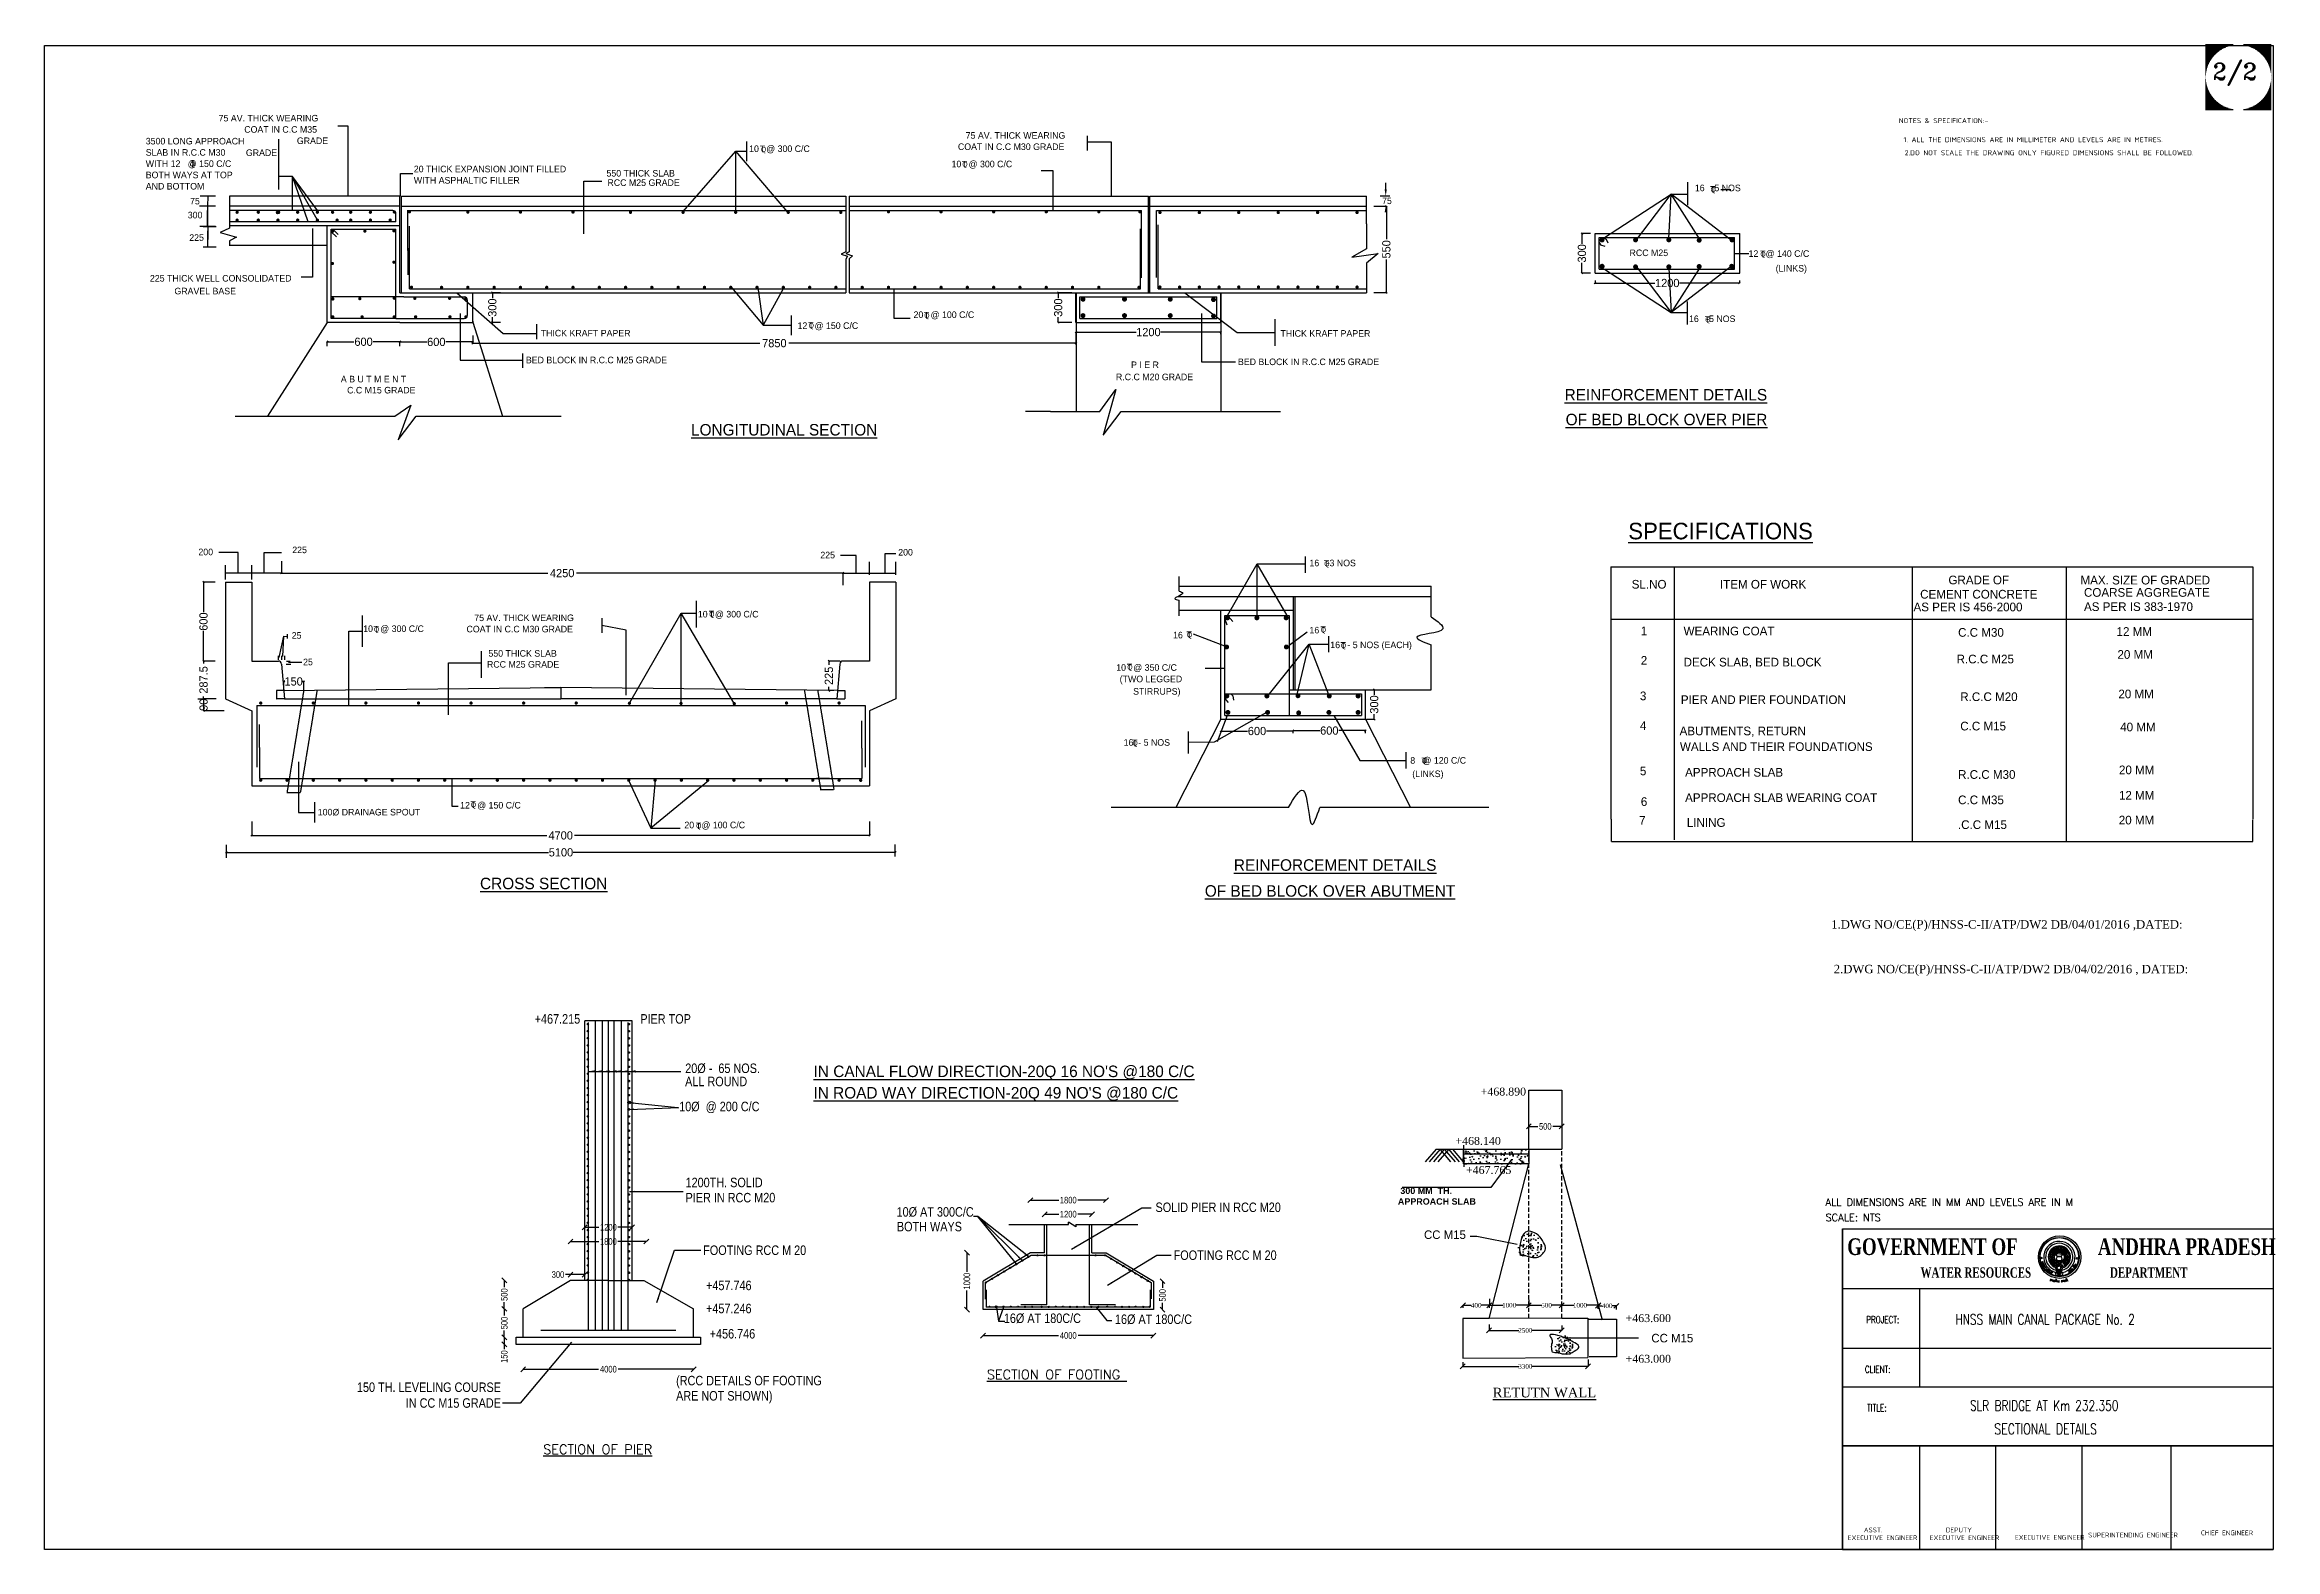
# Model space of a CAD drawing. Header units: inches. Extents: x 179916 to 247798, y -1470008 to -1424230.
import ezdxf
from ezdxf.enums import TextEntityAlignment as Align

# ---------------------------------------------------------------- set-up
doc = ezdxf.new("R2010")
doc.units = ezdxf.units.IN
doc.header["$MEASUREMENT"] = 0
doc.header["$PDMODE"] = 3
doc.header["$PDSIZE"] = -20
doc.linetypes.add('DASHED', pattern=[19.05, 12.7, -6.35])
for name, color, linetype in [('dim', 2, 'Continuous'), ('hat', 8, 'Continuous'), ('HATCH', 8, 'Continuous'), ('slb-27.756', 6, 'Continuous'), ('STEEL', 5, 'Continuous'), ('TEMPLETE', 7, 'Continuous')]:
    doc.layers.add(name, color=color, linetype=linetype)
doc.layers.add('lines', color=3, linetype='Continuous', lineweight=25)
doc.styles.add('AB', font='arialbd.ttf')
doc.styles.add('AR1', font='ARIALN.TTF', dxfattribs={"height": 300})
doc.styles.add('ar2', font='ARIALN.TTF', dxfattribs={"height": 200})
doc.styles.add('ISO Proportional', font='isocp.shx')
doc.styles.add('RC', font='romanc.shx')
doc.styles.add('RD', font='ROMAND', dxfattribs={"width": 0.85})
doc.styles.add('ROMANT', font='romant')
doc.styles.add('RS', font='romans.shx')
doc.styles.add('style2', font='timesbd.ttf')
doc.styles.add('TIMES NEW ROMAN', font='times.ttf')
doc.dimstyles.new('Copy of dim1', dxfattribs={"dimtxt": 200, "dimasz": 150, "dimexe": 100, "dimexo": 150, "dimgap": 50, "dimtad": 0, "dimtih": 1, "dimtoh": 1, "dimdec": 0, "dimzin": 0, "dimdsep": 46, "dimtxsty": 'AR1', "dimblk": 'OBLIQUE', "dimcen": 0.09, "dimse1": 1, "dimse2": 1, "dimadec": 0, "dimazin": 0, "dimtfac": 1, "dimtdec": 0, "dimtofl": 0, "dimtmove": 0, "dimatfit": 3, "dimfxl": 0, "dimtolj": 1, "dimtzin": 0, "dimarcsym": 0})
doc.dimstyles.new('dim1', dxfattribs={"dimtxt": 200, "dimasz": 150, "dimexe": 100, "dimexo": 150, "dimgap": 50, "dimtad": 0, "dimdec": 0, "dimzin": 0, "dimdsep": 46, "dimtxsty": 'AR1', "dimblk": 'OBLIQUE', "dimcen": 0.09, "dimse1": 1, "dimse2": 1, "dimadec": 0, "dimazin": 0, "dimtfac": 1, "dimtdec": 0, "dimtofl": 0, "dimtmove": 0, "dimatfit": 3, "dimfxl": 0, "dimtolj": 1, "dimtzin": 0, "dimarcsym": 0})
doc.dimstyles.new('dimrif', dxfattribs={"dimtxt": 200, "dimasz": 150, "dimexe": 100, "dimexo": 150, "dimgap": 50, "dimtad": 0, "dimdec": 0, "dimzin": 0, "dimdsep": 46, "dimtxsty": 'ar2', "dimblk": 'OBLIQUE', "dimcen": 0.09, "dimse1": 1, "dimse2": 1, "dimadec": 0, "dimazin": 0, "dimtfac": 1, "dimtdec": 0, "dimtofl": 0, "dimtmove": 0, "dimatfit": 3, "dimfxl": 0, "dimtolj": 1, "dimtzin": 0, "dimarcsym": 0})
doc.dimstyles.new('ISO-25', dxfattribs={"dimtxt": 1, "dimasz": 1, "dimexe": 0.5, "dimexo": 0.2, "dimtad": 1, "dimdsep": 46, "dimtxsty": 'RS', "dimblk": 'OBLIQUE', "dimcen": 2.5, "dimadec": 0, "dimazin": 0, "dimtfac": 1, "dimtmove": 0, "dimatfit": 3, "dimldrblk": 'OBLIQUE', "dimfxl": 0, "dimarcsym": 0})
doc.dimstyles.get("Standard").update_dxf_attribs({"dimtxt": 500, "dimasz": 50, "dimexe": 0.18, "dimexo": 0.0625, "dimgap": 0.09, "dimtad": 0, "dimdec": 0, "dimzin": 0, "dimdsep": 46, "dimtxsty": 'Standard', "dimblk": 'OBLIQUE', "dimcen": 0.09, "dimadec": 0, "dimazin": 0, "dimtfac": 1, "dimtdec": 0, "dimtofl": 0, "dimtmove": 0, "dimatfit": 3, "dimfxl": 0, "dimtolj": 1, "dimtzin": 0, "dimarcsym": 0})
doc.dimstyles.new('STANDARD$0', dxfattribs={"dimscale": 100, "dimtxt": 0.02, "dimasz": 0.02, "dimexe": 0.05, "dimexo": 0.1, "dimgap": 0.002, "dimtad": 2, "dimdec": 0, "dimzin": 1, "dimdsep": 46, "dimtxsty": 'Standard', "dimblk": 'OBLIQUE', "dimcen": 0.09, "dimadec": 0, "dimazin": 0, "dimtfac": 1, "dimtdec": 0, "dimtofl": 0, "dimtmove": 0, "dimatfit": 3, "dimfxl": 0, "dimtolj": 1, "dimtzin": 1, "dimarcsym": 0})
doc.dimstyles.new('STANDARD$7', dxfattribs={"dimtxt": 2, "dimasz": 2, "dimexe": 1.25, "dimexo": 0.625, "dimtad": 1, "dimdec": 0, "dimlfac": 0.5, "dimrnd": 0.0005, "dimdsep": 46, "dimtxsty": 'AB', "dimblk": 'OBLIQUE', "dimcen": 2.5, "dimadec": 0, "dimazin": 0, "dimtfac": 1, "dimtdec": 0, "dimtmove": 0, "dimatfit": 3, "dimfxl": 0, "dimtolj": 1, "dimtzin": 0, "dimarcsym": 0})

msp = doc.modelspace()

# ---------------------------------------------------------------- texts
at = {"linetype": 'ByBlock', "style": 'ROMANT'}
msp.add_text('2/2', height=500, dxfattribs=at).set_placement((245886.246, -1425295.851))
for s, height, p in [('75 AV. THICK WEARING', 200, (185211.3, -1426566.882)), ('COAT IN C.C M35', 200, (185991.302, -1426909.739)), ('3500 LONG APPROACH', 200, (182993.817, -1427266.256)), ('SLAB IN R.C.C M30', 200, (182993.817, -1427609.113)), ('GRADE', 200, (186040.822, -1427617.11)), ('GRADE', 200, (187592.43, -1427254.381)), ('10   @ 300 C/C', 200, (201354.332, -1427496.4)), ('T ', 200, (201683.251, -1427502.056)), ('Q', 150, (201714.341, -1427492.845)), ('COAT IN C.C M30 GRADE', 200, (207707.426, -1427435.196)), ('75 AV. THICK WEARING', 200, (207944.223, -1427092.338)), ('WITH 12   @ 150 C/C', 200, (182993.817, -1427951.971)), ('BOTH WAYS AT TOP', 200, (182993.817, -1428294.828)), ('T ', 200, (184329.325, -1427960.303)), ('Q', 150, (184339.536, -1427937.863)), ('20 THICK EXPANSION JOINT FILLED', 200, (191150.506, -1428113.83)), ('550 THICK SLAB', 200, (197013.603, -1428243.255)), ('10   @ 300 C/C', 200, (207513.463, -1427961.76)), ('T ', 200, (207830.881, -1427969.418)), ('Q', 150, (207841.092, -1427946.978)), ('AND BOTTOM', 200, (182993.817, -1428637.685)), ('75', 200, (184341.745, -1429090.983)), ('WITH ASPHALTIC FILLER', 200, (191150.506, -1428456.687)), ('RCC M25 GRADE', 200, (197043.408, -1428527.817)), (' 16    5 NOS', 200, (230058.068, -1428690.022)), ('T ', 200, (230599.113, -1428734.084)), ('Q', 150, (230609.324, -1428711.644)), ('300', 200, (184271.467, -1429514.913)), ('225', 200, (184317.862, -1430199.305)), ('RCC M25', 200, (228145.403, -1430663.045)), ('12   @ 140 C/C', 200, (231767.549, -1430686.515)), ('T ', 200, (232117.403, -1430698.488)), ('Q', 150, (232127.614, -1430676.048)), ('(LINKS)', 200, (232592.129, -1431135.269)), ('225 THICK WELL CONSOLIDATED', 200, (183120.665, -1431438.224)), ('GRAVEL BASE', 200, (183866.148, -1431827.137)), ('THICK KRAFT PAPER', 200, (195011.536, -1433106.651)), ('12   @ 150 C/C', 200, (202826.638, -1432879.534)), ('T ', 200, (203154.121, -1432870.075)), ('Q', 150, (203164.332, -1432847.635)), ('20   @ 100 C/C', 200, (206357.224, -1432546.727)), ('T ', 200, (206672.053, -1432564.243)), ('Q', 150, (206682.264, -1432541.803)), ('THICK KRAFT PAPER ', 200, (217523.457, -1433116.38)), (' 16   -5 NOS', 200, (229880.632, -1432670.16)), ('T ', 200, (230438.061, -1432694.375)), ('Q', 150, (230448.272, -1432671.935)), ('A B U T M E N T', 200, (188930.597, -1434505.238)), ('BED BLOCK IN R.C.C M25 GRADE', 200, (194561.009, -1433924.71)), ('R.C.C M20 GRADE', 200, (212516.645, -1434439.401)), ('P I E R', 200, (212977.519, -1434069.309)), ('BED BLOCK IN R.C.C M25 GRADE', 200, (216228.627, -1433979.698)), ('C.C M15 GRADE', 200, (189120.629, -1434841.851)), ('%%UREINFORCEMENT DETAILS', 350, (226169.194, -1435055.861)), ('%%UOF BED BLOCK OVER PIER', 350, (226200.59, -1435810.025)), ('%%ULONGITUDINAL SECTION', 350, (199585.866, -1436121.732)), ('%%USPECIFICATIONS', 504, (228106.193, -1439279.883)), ('16   -3 NOS', 200, (218405.308, -1440099.791)), ('T ', 200, (218845.005, -1440119.444)), ('Q', 150, (218855.216, -1440097.005)), ('GRADE OF', 264, (237848.734, -1440648.394)), ('MAX. SIZE OF GRADED', 264, (241868.252, -1440653.084)), ('SL.NO', 264, (228210.457, -1440779.299)), ('ITEM OF WORK', 264, (230895.44, -1440779.299)), ('CEMENT CONCRETE', 264, (236988.724, -1441082.025)), ('COARSE AGGREGATE', 264, (241973.864, -1441027.097)), ('75 AV. THICK WEARING', 200, (192990.723, -1441767.338)), ('10   @ 300 C/C', 200, (199793.744, -1441656.563)), ('T ', 200, (200128.422, -1441654.421)), ('Q', 150, (200138.633, -1441631.981)), ('AS PER IS 456-2000', 264, (236784.963, -1441469.543)), ('AS PER IS 383-1970', 264, (241973.864, -1441460.182)), ('10   @ 300 C/C', 200, (189610.438, -1442099.482)), ('T ', 200, (189926.931, -1442115.283)), ('Q', 150, (189937.142, -1442092.843)), ('COAT IN C.C M30 GRADE', 200, (192753.926, -1442110.196)), ('16   ', 200, (214254.878, -1442293.687)), ('T ', 200, (214664.28, -1442283.079)), ('Q', 150, (214674.49, -1442260.639)), ('16  ', 200, (218405.309, -1442142.383)), ('T ', 200, (218737.591, -1442131.776)), ('Q', 150, (218747.802, -1442109.336)), ('16   - 5 NOS (EACH) ', 200, (219038.862, -1442591.031)), ('T ', 200, (219348.395, -1442607.474)), ('Q', 150, (219358.606, -1442585.034)), ('1', 264, (228488.958, -1442196.041)), ('WEARING COAT', 264, (229789.922, -1442202.245)), ('C.C M30', 264, (238142.676, -1442243.98)), ('12 MM', 264, (242964.316, -1442216.157)), ('RCC M25 GRADE', 200, (193377.028, -1443183.768)), ('550 THICK SLAB', 200, (193420.593, -1442850.197)), ('10   @ 350 C/C', 200, (212524.207, -1443279.793)), ('T ', 200, (212851.224, -1443266.144)), ('Q', 150, (212861.434, -1443243.705)), ('2', 264, (228488.294, -1443094.358)), ('DECK SLAB, BED BLOCK ', 264, (229789.917, -1443148.246)), ('R.C.C M25', 264, (238097.499, -1443053.934)), ('20 MM', 264, (242992.16, -1442914.817)), ('(TWO LEGGED', 200, (212630.24, -1443627.79)), ('STIRRUPS)', 200, (213039.224, -1444006.048)), ('20 MM', 264, (243020.005, -1444116.685)), ('3', 264, (228460.45, -1444175.415)), ('PIER AND PIER FOUNDATION ', 264, (229706.37, -1444291.396)), ('R.C.C M20', 264, (238208.876, -1444200.156)), ('4', 264, (228460.45, -1445081.198)), ('ABUTMENTS, RETURN ', 264, (229667.872, -1445241.499)), ('C.C M15', 264, (238208.876, -1445093.581)), ('40 MM', 264, (243075.693, -1445121.404)), ('16  - 5 NOS ', 200, (212750.113, -1445559.86)), ('T ', 200, (213011.041, -1445576.614)), ('Q', 150, (213021.252, -1445554.175)), ('WALLS AND THEIR FOUNDATIONS', 264, (229678.526, -1445718.606)), ('8   @ 120 C/C', 200, (221472.949, -1446105.344)), ('(LINKS)', 200, (221533.539, -1446513.862)), ('T ', 200, (221811.836, -1446117.858)), ('Q', 150, (221822.046, -1446095.419)), ('5', 264, (228460.45, -1446457.503)), ('APPROACH SLAB', 264, (229835.488, -1446500.026)), ('R.C.C M30', 264, (238143.07, -1446566.409)), ('20 MM', 264, (243037.731, -1446427.291)), ('6', 264, (228488.294, -1447391.109)), ('APPROACH SLAB WEARING COAT', 264, (229835.488, -1447271.745)), ('C.C M35', 264, (238143.07, -1447338.129)), ('12 MM', 264, (243037.731, -1447199.011)), ('100%%C DRAINAGE SPOUT', 200, (188228.034, -1447680.241)), ('12   @ 150 C/C', 200, (192560.474, -1447469.648)), ('T ', 200, (192874.356, -1447452.828)), ('Q', 150, (192884.567, -1447430.389)), ('20   @ 100 C/C', 200, (199383.864, -1448070.526)), ('T ', 200, (199730.141, -1448095.446)), ('Q', 150, (199740.352, -1448073.749)), ('7', 264, (228437.12, -1447961.04)), ('LINING', 264, (229888.949, -1448026.942)), ('.C.C M15', 264, (238137.977, -1448092.844)), ('20 MM', 264, (243032.638, -1447953.726)), ('%%UREINFORCEMENT DETAILS', 350, (216104.935, -1449363.713)), ('%%UCROSS SECTION', 350, (193164.984, -1449924.791)), ('%%UOF BED BLOCK OVER ABUTMENT', 350, (215220.502, -1450152.108)), ("%%UIN CANAL FLOW DIRECTION-20Q 16 NO'S @180 C/C", 350, (203316.121, -1455640.082)), ("%%UIN ROAD WAY DIRECTION-20Q 49 NO'S @180 C/C", 350, (203311.276, -1456292.323))]:
    msp.add_text(s, height=height).set_placement(p)
at = {"linetype": 'ByBlock', "lineweight": 25, "style": 'TIMES NEW ROMAN'}
for s, p in [('1.DWG NO/CE(P)/HNSS-C-II/ATP/DW2 DB/04/01/2016 ,DATED:              ', (234283.051, -1451121.331)), ('2.DWG NO/CE(P)/HNSS-C-II/ATP/DW2 DB/04/02/2016 , DATED:', (234358.685, -1452480.887))]:
    msp.add_text(s, height=255.5625, dxfattribs=at).set_placement(p)
for s, style, p in [('+467.215', 'AR1', (194828.489, -1454013.332)), ('PIER TOP', 'AR1', (198041.914, -1454013.332)), ('20%%C -  65 NOS.', 'AR1', (199409.73, -1455516.236)), ('ALL ROUND', 'AR1', (199406.631, -1455917.383)), ('10%%C  @ 200 C/C', 'AR1', (199225.911, -1456678.786)), ('1200TH. SOLID', 'AR1', (199419.591, -1458989.986)), ('PIER IN RCC M20', 'AR1', (199419.591, -1459451.65)), ('SOLID PIER IN RCC M20', 'AR1', (213720.741, -1459745.534)), ('10%%C AT 300C/C', 'AR1', (205840.605, -1459885.51)), ('BOTH WAYS', 'AR1', (205850.528, -1460331.751)), ('+457.746', 'AR1', (200043.19, -1462121.75)), ('+457.246', 'AR1', (200042.842, -1462823.881)), ('16%%C AT 180C/C', 'AR1', (209105.195, -1463121.797)), ('16%%C AT 180C/C', 'AR1', (212485.595, -1463151.317)), ('+456.746', 'AR1', (200154.067, -1463591.883)), ('(RCC DETAILS OF FOOTING', 'AR1', (199132.311, -1465017.826)), ('%%USECTION OF FOOTING ', 'RC', (208586.113, -1464834.599)), ('ARE NOT SHOWN)', 'AR1', (199132.311, -1465479.49)), ('%%USECTION OF PIER', 'RC', (195086.544, -1467109.727))]:
    msp.add_text(s, height=288, dxfattribs=dict(style=style)).set_placement(p)
at = {"color": 7, "linetype": 'ByBlock'}
for s, height, style, p in [('+468.890', 240, 'TIMES NEW ROMAN', (223614.341, -1456200.579)), ('+468.140', 240, 'TIMES NEW ROMAN', (222845.205, -1457701.953)), ('+467.765', 240, 'TIMES NEW ROMAN', (223166.714, -1458586.41)), ('ALL DIMENSIONS ARE IN MM AND LEVELS ARE IN M', 219.375, 'RC', (234109.333, -1459554.805)), ('SCALE: NTS', 219.375, 'RC', (234109.333, -1460021.102)), ('+463.600', 240, 'TIMES NEW ROMAN', (228023.47, -1463093.389)), ('+463.000', 240, 'TIMES NEW ROMAN', (228024.104, -1464329.676)), ('%%URETUTN WALL', 294, 'TIMES NEW ROMAN', (223983.689, -1465385.259))]:
    msp.add_text(s, height=height, dxfattribs=dict(at, style=style)).set_placement(p)
at = {"color": 7, "linetype": 'ByBlock', "lineweight": 25}
for s, style, width, p in [('WATER RESOURCES                             DEPARTMENT', 'style2', 0.7, (237002.924, -1461586.478)), ('HNSS MAIN CANAL PACKAGE No. 2', 'RD', 0.75, (238061.401, -1463010.537)), ('SLR BRIDGE AT Km 232.350', 'RD', 0.75, (238506.045, -1465634.963))]:
    msp.add_text(s, height=313.4522, dxfattribs=dict(at, style=style, width=width)).set_placement(p, align=Align.MIDDLE_LEFT)
at = {"char_height": 200, "attachment_point": 5}
for s, insert in [('\\A1;75', (220763.137, -1428982.79)), ('200', (184818.83, -1439664.998)), ('225', (187674.907, -1439602.28)), ('225', (203744.264, -1439759.075)), ('200', (206113.955, -1439674.388))]:
    msp.add_mtext(s, dxfattribs=dict(at, insert=insert))
at = {"color": 0, "linetype": 'ByBlock', "char_height": 200, "attachment_point": 5}
for insert in [(187584.231, -1442204.925), (187930.267, -1443011.89)]:
    msp.add_mtext('\\A1;25', dxfattribs=dict(at, insert=insert))
at = {"color": 7, "insert": (221094.913, -1459001.081), "char_height": 195, "width": 783627.48177, "attachment_point": 1, "style": 'AB'}
msp.add_mtext(' 300 MM  TH.\\PAPPROACH SLAB', dxfattribs=at)
at = {"char_height": 288, "attachment_point": 1, "style": 'AR1'}
for insert in [(199956.711, -1460763.346), (214271.877, -1460913.951)]:
    msp.add_mtext('FOOTING RCC M 20', dxfattribs=dict(at, insert=insert))
at = {"color": 7, "linetype": 'ByBlock', "char_height": 260}
for s, insert, attachment_point in [('CC M15', (223165.45, -1460568.992), 9), (' CC M15', (228711.964, -1463715.27), 7)]:
    msp.add_mtext(s, dxfattribs=dict(at, insert=insert, attachment_point=attachment_point))
at = {"insert": (193801.465, -1465703.281), "char_height": 288, "width": 6511.73951, "attachment_point": 9, "style": 'AR1'}
msp.add_mtext('150 TH. LEVELING COURSE\\P IN CC M15 GRADE', dxfattribs=at)
at = {"layer": 'slb-27.756', "color": 7, "linetype": 'ByBlock', "style": 'ISO Proportional'}
for s, p in [('NOTES & SPECIFICATION:-', (236337.754, -1426618.917)), ('1. ALL THE DIMENSIONS ARE IN MILLIMETER AND LEVELS ARE IN METRES.', (236482.744, -1427198.081)), ('2.DO NOT SCALE THE DRAWING ONLY FIGURED DIMENSIONS SHALL BE FOLLOWED.', (236518.991, -1427596.255))]:
    msp.add_text(s, height=152.68176, dxfattribs=at).set_placement(p)
at = {"layer": 'TEMPLETE', "color": 7, "linetype": 'ByBlock', "width": 0.75}
for s, height, style, p in [(' GOVERNMENT OF                 ANDHRA PRADESH ', 507.09025, 'style2', (234627.106, -1460799.067)), ('PROJECT:', 214.5734, 'RD', (235345.643, -1463020.958)), ('CLIENT:', 214.5734, 'RD', (235306.186, -1464534.531)), ('TITLE:', 214.5734, 'RD', (235374.234, -1465702.772)), ('SECTIONAL DETAILS', 325.98659, 'RD', (239243.85, -1466344.214))]:
    msp.add_text(s, height=height, dxfattribs=dict(at, style=style)).set_placement(p, align=Align.MIDDLE_LEFT)
at = {"layer": 'TEMPLETE', "color": 7, "linetype": 'ByBlock', "style": 'ISO Proportional'}
for s, height, p in [('EXECUTIVE ENGINEER', 144.88293, (234785.413, -1469655.009)), ('ASST.', 144.8829, (235273.819, -1469418.011)), ('EXECUTIVE ENGINEER', 144.88293, (237279.486, -1469655.009)), ('DEPUTY', 144.8829, (237767.892, -1469418.011)), ('EXECUTIVE ENGINEER', 144.88293, (239873.803, -1469643.901)), ('SUPERINTENDING ENGINEER', 144.88293, (242098.905, -1469572.49)), ('CHIEF ENGINEER ', 144.88293, (245532.382, -1469506.172))]:
    msp.add_text(s, height=height, dxfattribs=at).set_placement(p, align=Align.MIDDLE_LEFT)

# ---------------------------------------------------------------- blocks, each defined once
blk = doc.blocks.new('*X3')
at = {"color": 0}
for p, q in [((820, 489.88), (828.42, 489.88)), ((820, 489.75), (827.78, 489.75)), ((820, 489.62), (827.29, 489.62)), ((820, 489.5), (826.88, 489.5)), ((820, 489.38), (826.52, 489.38)), ((820, 489.25), (826.2, 489.25)), ((820, 489.12), (825.91, 489.12)), ((820, 489), (825.64, 489)), ((820, 488.88), (825.39, 488.88)), ((831.58, 489.88), (840, 489.88)), ((832.22, 489.75), (840, 489.75)), ((832.71, 489.62), (840, 489.62)), ((833.12, 489.5), (840, 489.5)), ((833.48, 489.38), (840, 489.38)), ((833.8, 489.25), (840, 489.25)), ((834.09, 489.12), (840, 489.12)), ((834.36, 489), (840, 489)), ((834.61, 488.88), (840, 488.88)), ((820, 488.75), (825.16, 488.75)), ((820, 488.62), (824.94, 488.62)), ((820, 488.5), (824.73, 488.5)), ((820, 488.38), (824.54, 488.38)), ((820, 488.25), (824.35, 488.25)), ((820, 488.12), (824.17, 488.12)), ((820, 488), (824, 488)), ((820, 487.88), (823.84, 487.88)), ((820, 487.75), (823.68, 487.75)), ((820, 487.62), (823.53, 487.62)), ((820, 487.5), (823.39, 487.5)), ((820, 487.38), (823.25, 487.38)), ((820, 487.25), (823.11, 487.25)), ((820, 487.12), (822.98, 487.12)), ((820, 487), (822.86, 487)), ((820, 486.88), (822.74, 486.88)), ((820, 486.75), (822.62, 486.75)), ((820, 486.62), (822.51, 486.62)), ((820, 486.5), (822.4, 486.5)), ((820, 486.38), (822.3, 486.38)), ((820, 486.25), (822.19, 486.25)), ((820, 486.12), (822.1, 486.12)), ((820, 486), (822, 486)), ((820, 485.88), (821.91, 485.88)), ((820, 485.75), (821.82, 485.75)), ((820, 485.62), (821.73, 485.62)), ((820, 485.5), (821.65, 485.5)), ((820, 485.38), (821.57, 485.38)), ((820, 485.25), (821.49, 485.25)), ((820, 485.12), (821.41, 485.12)), ((820, 485), (821.34, 485)), ((820, 484.88), (821.27, 484.88)), ((820, 484.75), (821.2, 484.75)), ((820, 484.62), (821.13, 484.62)), ((820, 484.5), (821.07, 484.5)), ((820, 484.38), (821.01, 484.38)), ((820, 484.25), (820.95, 484.25)), ((820, 484.12), (820.89, 484.12)), ((820, 484), (820.83, 484)), ((820, 483.88), (820.78, 483.88)), ((820, 483.75), (820.73, 483.75)), ((820, 483.62), (820.68, 483.62)), ((820, 483.5), (820.63, 483.5)), ((820, 483.38), (820.59, 483.38)), ((820, 483.25), (820.54, 483.25)), ((820, 483.12), (820.5, 483.12)), ((820, 483), (820.46, 483)), ((820, 482.88), (820.42, 482.88)), ((820, 482.75), (820.39, 482.75)), ((820, 482.62), (820.35, 482.62)), ((820, 482.5), (820.32, 482.5)), ((820, 482.38), (820.29, 482.38)), ((820, 482.25), (820.26, 482.25)), ((820, 482.12), (820.23, 482.12)), ((820, 482), (820.2, 482)), ((834.84, 488.75), (840, 488.75)), ((835.06, 488.62), (840, 488.62)), ((835.27, 488.5), (840, 488.5)), ((835.46, 488.38), (840, 488.38)), ((835.65, 488.25), (840, 488.25)), ((835.83, 488.12), (840, 488.12)), ((836, 488), (840, 488)), ((836.16, 487.88), (840, 487.88)), ((836.32, 487.75), (840, 487.75)), ((836.47, 487.62), (840, 487.62)), ((836.61, 487.5), (840, 487.5)), ((836.75, 487.38), (840, 487.38)), ((836.89, 487.25), (840, 487.25)), ((837.02, 487.12), (840, 487.12)), ((837.14, 487), (840, 487)), ((837.26, 486.88), (840, 486.88)), ((837.38, 486.75), (840, 486.75)), ((837.49, 486.62), (840, 486.62)), ((837.6, 486.5), (840, 486.5)), ((837.7, 486.38), (840, 486.38)), ((837.81, 486.25), (840, 486.25)), ((837.9, 486.12), (840, 486.12)), ((838, 486), (840, 486)), ((838.09, 485.88), (840, 485.88)), ((838.18, 485.75), (840, 485.75)), ((838.27, 485.62), (840, 485.62)), ((838.35, 485.5), (840, 485.5)), ((838.43, 485.38), (840, 485.38)), ((838.51, 485.25), (840, 485.25)), ((838.59, 485.12), (840, 485.12)), ((838.66, 485), (840, 485)), ((838.73, 484.88), (840, 484.88)), ((838.8, 484.75), (840, 484.75)), ((838.87, 484.62), (840, 484.62)), ((838.93, 484.5), (840, 484.5)), ((838.99, 484.38), (840, 484.38)), ((839.05, 484.25), (840, 484.25)), ((839.11, 484.12), (840, 484.12)), ((839.17, 484), (840, 484)), ((839.22, 483.88), (840, 483.88)), ((839.27, 483.75), (840, 483.75)), ((839.32, 483.62), (840, 483.62)), ((839.37, 483.5), (840, 483.5)), ((839.41, 483.38), (840, 483.38)), ((839.46, 483.25), (840, 483.25)), ((839.5, 483.12), (840, 483.12)), ((839.54, 483), (840, 483)), ((839.58, 482.88), (840, 482.88)), ((839.61, 482.75), (840, 482.75)), ((839.65, 482.62), (840, 482.62)), ((839.68, 482.5), (840, 482.5)), ((839.71, 482.38), (840, 482.38)), ((839.74, 482.25), (840, 482.25)), ((839.77, 482.12), (840, 482.12)), ((839.8, 482), (840, 482)), ((819.98, 476.88), (820.5, 476.88)), ((819.98, 476.75), (820.54, 476.75)), ((819.98, 476.62), (820.59, 476.62)), ((819.98, 476.5), (820.63, 476.5)), ((819.98, 476.38), (820.68, 476.38)), ((819.98, 476.25), (820.73, 476.25)), ((819.98, 476.12), (820.78, 476.12)), ((819.98, 476), (820.83, 476)), ((819.98, 475.88), (820.89, 475.88)), ((819.98, 475.75), (820.95, 475.75)), ((819.98, 475.62), (821.01, 475.62)), ((819.98, 475.5), (821.07, 475.5)), ((819.98, 475.38), (821.13, 475.38)), ((819.98, 475.25), (821.2, 475.25)), ((819.99, 478.88), (820.06, 478.88)), ((819.99, 478.75), (820.08, 478.75)), ((819.99, 478.62), (820.09, 478.62)), ((819.99, 478.5), (820.11, 478.5)), ((819.99, 478.38), (820.13, 478.38)), ((819.99, 478.25), (820.15, 478.25)), ((819.99, 478.12), (820.18, 478.12)), ((819.99, 478), (820.2, 478)), ((819.99, 477.88), (820.23, 477.88)), ((819.99, 477.75), (820.26, 477.75)), ((819.99, 477.62), (820.29, 477.62)), ((819.99, 477.5), (820.32, 477.5)), ((819.99, 477.38), (820.35, 477.38)), ((819.99, 477.25), (820.39, 477.25)), ((819.99, 477.12), (820.42, 477.12)), ((819.99, 477), (820.46, 477)), ((820, 481.88), (820.18, 481.88)), ((820, 481.75), (820.15, 481.75)), ((820, 481.62), (820.13, 481.62)), ((820, 481.5), (820.11, 481.5)), ((820, 481.38), (820.09, 481.38)), ((820, 481.25), (820.08, 481.25)), ((820, 481.12), (820.06, 481.12)), ((820, 481), (820.05, 481)), ((820, 480.88), (820.04, 480.88)), ((820, 480.75), (820.03, 480.75)), ((820, 480.62), (820.02, 480.62)), ((820, 480.5), (820.01, 480.5)), ((820, 480.38), (820.01, 480.38)), ((820, 480.25), (820, 480.25)), ((820, 480.12), (820, 480.12)), ((820, 479.88), (820, 479.88)), ((820, 479.75), (820, 479.75)), ((820, 479.62), (820.01, 479.62)), ((820, 479.5), (820.01, 479.5)), ((820, 479.38), (820.02, 479.38)), ((820, 479.25), (820.03, 479.25)), ((820, 479.12), (820.04, 479.12)), ((820, 479), (820.05, 479)), ((838.8, 475.25), (840, 475.25)), ((838.87, 475.38), (840, 475.38)), ((838.93, 475.5), (840, 475.5)), ((838.99, 475.62), (840, 475.62)), ((839.05, 475.75), (840, 475.75)), ((839.11, 475.88), (840, 475.88)), ((839.17, 476), (840, 476)), ((839.22, 476.12), (840, 476.12)), ((839.27, 476.25), (840, 476.25)), ((839.32, 476.38), (840, 476.38)), ((839.37, 476.5), (840, 476.5)), ((839.41, 476.62), (840, 476.62)), ((839.46, 476.75), (840, 476.75)), ((839.5, 476.88), (840, 476.88)), ((839.54, 477), (840, 477)), ((839.58, 477.12), (840, 477.12)), ((839.61, 477.25), (840, 477.25)), ((839.65, 477.38), (840, 477.38)), ((839.68, 477.5), (840, 477.5)), ((839.71, 477.62), (840, 477.62)), ((839.74, 477.75), (840, 477.75)), ((839.77, 477.88), (840, 477.88)), ((839.8, 478), (840, 478)), ((839.82, 481.88), (840, 481.88)), ((839.82, 478.12), (840, 478.12)), ((839.85, 481.75), (840, 481.75)), ((839.85, 478.25), (840, 478.25)), ((839.87, 481.62), (840, 481.62)), ((839.87, 478.38), (840, 478.38)), ((839.89, 481.5), (840, 481.5)), ((839.89, 478.5), (840, 478.5)), ((839.91, 481.38), (840, 481.38)), ((839.91, 478.62), (840, 478.62)), ((839.92, 481.25), (840, 481.25)), ((839.92, 478.75), (840, 478.75)), ((839.94, 481.12), (840, 481.12)), ((839.94, 478.88), (840, 478.88)), ((839.95, 481), (840, 481)), ((839.95, 479), (840, 479)), ((839.96, 480.88), (840, 480.88)), ((839.96, 479.12), (840, 479.12)), ((839.97, 480.75), (840, 480.75)), ((839.97, 479.25), (840, 479.25)), ((839.98, 480.62), (840, 480.62)), ((839.98, 479.38), (840, 479.38)), ((839.99, 480.5), (840, 480.5)), ((839.99, 480.38), (840, 480.38)), ((839.99, 479.62), (840, 479.62)), ((839.99, 479.5), (840, 479.5)), ((840, 480.25), (840, 480.25)), ((840, 480.12), (840, 480.12)), ((840, 479.88), (840, 479.88)), ((840, 479.75), (840, 479.75)), ((819.95, 470.62), (826.52, 470.62)), ((819.95, 470.5), (826.88, 470.5)), ((819.95, 470.38), (827.29, 470.38)), ((819.95, 470.25), (827.78, 470.25)), ((819.95, 470.12), (828.42, 470.12)), ((819.96, 472.62), (823.25, 472.62)), ((819.96, 472.5), (823.39, 472.5)), ((819.96, 472.38), (823.53, 472.38)), ((819.96, 472.25), (823.68, 472.25)), ((819.96, 472.12), (823.84, 472.12)), ((819.96, 472), (824, 472)), ((819.96, 471.88), (824.17, 471.88)), ((819.96, 471.75), (824.35, 471.75)), ((819.96, 471.62), (824.54, 471.62)), ((819.96, 471.5), (824.73, 471.5)), ((819.96, 471.38), (824.94, 471.38)), ((819.96, 471.25), (825.16, 471.25)), ((819.96, 471.12), (825.39, 471.12)), ((819.96, 471), (825.64, 471)), ((819.96, 470.88), (825.91, 470.88)), ((819.96, 470.75), (826.2, 470.75)), ((819.97, 474.75), (821.49, 474.75)), ((819.97, 474.62), (821.57, 474.62)), ((819.97, 474.5), (821.65, 474.5)), ((819.97, 474.38), (821.73, 474.38)), ((819.97, 474.25), (821.82, 474.25)), ((819.97, 474.12), (821.91, 474.12)), ((819.97, 474), (822, 474)), ((819.97, 473.88), (822.1, 473.88)), ((819.97, 473.75), (822.19, 473.75)), ((819.97, 473.62), (822.3, 473.62)), ((819.97, 473.5), (822.4, 473.5)), ((819.97, 473.38), (822.51, 473.38)), ((819.97, 473.25), (822.62, 473.25)), ((819.97, 473.12), (822.74, 473.12)), ((819.97, 473), (822.86, 473)), ((819.97, 472.88), (822.98, 472.88)), ((819.97, 472.75), (823.11, 472.75)), ((819.98, 475.12), (821.27, 475.12)), ((819.98, 475), (821.34, 475)), ((819.98, 474.88), (821.41, 474.88)), ((831.58, 470.12), (840, 470.12)), ((832.22, 470.25), (840, 470.25)), ((832.71, 470.38), (840, 470.38)), ((833.12, 470.5), (840, 470.5)), ((833.48, 470.62), (840, 470.62)), ((833.8, 470.75), (840, 470.75)), ((834.09, 470.88), (840, 470.88)), ((834.36, 471), (840, 471)), ((834.61, 471.12), (840, 471.12)), ((834.84, 471.25), (840, 471.25)), ((835.06, 471.38), (840, 471.38)), ((835.27, 471.5), (840, 471.5)), ((835.46, 471.62), (840, 471.62)), ((835.65, 471.75), (840, 471.75)), ((835.83, 471.88), (840, 471.88)), ((836, 472), (840, 472)), ((836.16, 472.12), (840, 472.12)), ((836.32, 472.25), (840, 472.25)), ((836.47, 472.38), (840, 472.38)), ((836.61, 472.5), (840, 472.5)), ((836.75, 472.62), (840, 472.62)), ((836.89, 472.75), (840, 472.75)), ((837.02, 472.88), (840, 472.88)), ((837.14, 473), (840, 473)), ((837.26, 473.12), (840, 473.12)), ((837.38, 473.25), (840, 473.25)), ((837.49, 473.38), (840, 473.38)), ((837.6, 473.5), (840, 473.5)), ((837.7, 473.62), (840, 473.62)), ((837.81, 473.75), (840, 473.75)), ((837.9, 473.88), (840, 473.88)), ((838, 474), (840, 474)), ((838.09, 474.12), (840, 474.12)), ((838.18, 474.25), (840, 474.25)), ((838.27, 474.38), (840, 474.38)), ((838.35, 474.5), (840, 474.5)), ((838.43, 474.62), (840, 474.62)), ((838.51, 474.75), (840, 474.75)), ((838.59, 474.88), (840, 474.88)), ((838.66, 475), (840, 475)), ((838.73, 475.12), (840, 475.12))]:
    blk.add_line(p, q, dxfattribs=at)
blk = doc.blocks.new('_Oblique')
at = {"color": 0, "linetype": 'ByBlock', "lineweight": -2}
blk.add_line((-0.5, -0.5), (0.5, 0.5), dxfattribs=at)
blk = doc.blocks.new('*D4')
at = {"color": 0, "lineweight": -2, "transparency": 16777216}
for p, q in [((215709, -1445120), (215709, -1445113)), ((215709, -1445113), (216518, -1445113)), ((217909, -1445113), (217101, -1445113)), ((217909, -1445120), (217909, -1445113))]:
    blk.add_line(p, q, dxfattribs=at)
at = {"layer": 'Defpoints', "color": 0, "transparency": 16777216}
for p in [(215709, -1445113), (215709, -1445120), (217909, -1445120)]:
    blk.add_point(p, dxfattribs=at)
at = {"color": 0, "lineweight": -2, "transparency": 16777216, "xscale": 50, "yscale": 50, "zscale": 50, "rotation": 180}
blk.add_blockref('_Oblique', (215709, -1445113), dxfattribs=at)
at = {"color": 0, "lineweight": -2, "transparency": 16777216, "xscale": 50, "yscale": 50, "zscale": 50}
blk.add_blockref('_Oblique', (217909, -1445113), dxfattribs=at)
at = {"color": 0, "transparency": 16777216, "insert": (216809, -1445113), "char_height": 250, "attachment_point": 5}
blk.add_mtext('\\A1;600', dxfattribs=at)
blk = doc.blocks.new('*D5')
at = {"color": 0, "lineweight": -2, "transparency": 16777216}
for p, q in [((211304, -1433152), (211304, -1432977)), ((211304, -1432977), (213129, -1432977)), ((215704, -1432977), (213879, -1432977)), ((215704, -1433035), (215704, -1432977))]:
    blk.add_line(p, q, dxfattribs=at)
at = {"layer": 'Defpoints', "color": 0, "transparency": 16777216}
for p in [(211304, -1432977), (211304, -1433152), (215704, -1433035)]:
    blk.add_point(p, dxfattribs=at)
at = {"color": 0, "lineweight": -2, "transparency": 16777216, "xscale": 50, "yscale": 50, "zscale": 50, "rotation": 180}
blk.add_blockref('_Oblique', (211304, -1432977), dxfattribs=at)
at = {"color": 0, "lineweight": -2, "transparency": 16777216, "xscale": 50, "yscale": 50, "zscale": 50}
blk.add_blockref('_Oblique', (215704, -1432977), dxfattribs=at)
at = {"color": 0, "transparency": 16777216, "insert": (213504, -1432977), "char_height": 250, "attachment_point": 5}
blk.add_mtext('\\A1;1200', dxfattribs=at)
blk = doc.blocks.new('*D6')
at = {"color": 0, "lineweight": -2, "transparency": 16777216}
for p, q in [((185102, -1440583), (184751, -1440583)), ((184752, -1440583), (184752, -1441491)), ((184752, -1442983), (184752, -1442075)), ((185102, -1442983), (184751, -1442983))]:
    blk.add_line(p, q, dxfattribs=at)
at = {"layer": 'Defpoints', "color": 0, "transparency": 16777216}
for p in [(184752, -1440583), (185102, -1440583), (185102, -1442983)]:
    blk.add_point(p, dxfattribs=at)
at = {"color": 0, "lineweight": -2, "transparency": 16777216, "xscale": 50, "yscale": 50, "zscale": 50}
for p, rotation in [((184752, -1440583), 90), ((184752, -1442983), 270)]:
    blk.add_blockref('_Oblique', p, dxfattribs=dict(at, rotation=rotation))
at = {"color": 0, "transparency": 16777216, "insert": (184752, -1441783), "char_height": 250, "attachment_point": 5, "rotation": 90}
blk.add_mtext('\\A1;600', dxfattribs=at)
blk = doc.blocks.new('*D7')
at = {"color": 0, "lineweight": -2, "transparency": 16777216}
for p, q in [((185449, -1448804), (185449, -1448804)), ((185449, -1448804), (195253, -1448804)), ((205806, -1448804), (196003, -1448804)), ((205806, -1448804), (205806, -1448804))]:
    blk.add_line(p, q, dxfattribs=at)
at = {"layer": 'Defpoints', "color": 0, "transparency": 16777216}
for p in [(185449, -1448804), (205806, -1448804), (205806, -1448804)]:
    blk.add_point(p, dxfattribs=at)
at = {"color": 0, "lineweight": -2, "transparency": 16777216, "xscale": 50, "yscale": 50, "zscale": 50, "rotation": 180}
blk.add_blockref('_Oblique', (185449, -1448804), dxfattribs=at)
at = {"color": 0, "lineweight": -2, "transparency": 16777216, "xscale": 50, "yscale": 50, "zscale": 50}
blk.add_blockref('_Oblique', (205806, -1448804), dxfattribs=at)
at = {"color": 0, "transparency": 16777216, "insert": (195628, -1448804), "char_height": 250, "attachment_point": 5}
blk.add_mtext('\\A1;5100', dxfattribs=at)
blk = doc.blocks.new('*D8')
at = {"color": 0, "lineweight": -2, "transparency": 16777216}
for p, q in [((186220, -1447868), (186220, -1448290)), ((205020, -1447868), (205020, -1448290)), ((186220, -1448289), (195203, -1448289)), ((205020, -1448289), (196037, -1448289))]:
    blk.add_line(p, q, dxfattribs=at)
at = {"layer": 'Defpoints', "color": 0, "transparency": 16777216}
for p in [(186220, -1447867), (205020, -1447867), (205020, -1448289)]:
    blk.add_point(p, dxfattribs=at)
at = {"color": 0, "lineweight": -2, "transparency": 16777216, "xscale": 50, "yscale": 50, "zscale": 50, "rotation": 180}
blk.add_blockref('_Oblique', (186220, -1448289), dxfattribs=at)
at = {"color": 0, "lineweight": -2, "transparency": 16777216, "xscale": 50, "yscale": 50, "zscale": 50}
blk.add_blockref('_Oblique', (205020, -1448289), dxfattribs=at)
at = {"color": 0, "transparency": 16777216, "insert": (195620, -1448289), "char_height": 250, "attachment_point": 5}
blk.add_mtext('\\A1;4700', dxfattribs=at)
blk = doc.blocks.new('*D9')
at = {"color": 0, "lineweight": -2, "transparency": 16777216}
for p, q in [((185102, -1442983), (184751, -1442983)), ((184752, -1442983), (184752, -1443058)), ((185138, -1444133), (184751, -1444133)), ((184752, -1444133), (184752, -1444058))]:
    blk.add_line(p, q, dxfattribs=at)
at = {"layer": 'Defpoints', "color": 0, "transparency": 16777216}
for p in [(185102, -1442983), (184752, -1444133), (185138, -1444133)]:
    blk.add_point(p, dxfattribs=at)
at = {"color": 0, "lineweight": -2, "transparency": 16777216, "xscale": 50, "yscale": 50, "zscale": 50}
for p, rotation in [((184752, -1442983), 90), ((184752, -1444133), 270)]:
    blk.add_blockref('_Oblique', p, dxfattribs=dict(at, rotation=rotation))
at = {"color": 0, "transparency": 16777216, "insert": (184752, -1443558), "char_height": 250, "attachment_point": 5, "rotation": 90}
blk.add_mtext('\\A1;287.5', dxfattribs=at)
blk = doc.blocks.new('*D10')
at = {"color": 0, "lineweight": -2, "transparency": 16777216}
for p, q in [((187198, -1443883), (187198, -1443605)), ((187198, -1443605), (187223, -1443605)), ((187800, -1443605), (187765, -1443605)), ((187800, -1443876), (187800, -1443605))]:
    blk.add_line(p, q, dxfattribs=at)
at = {"layer": 'Defpoints', "color": 0, "transparency": 16777216}
for p in [(187198, -1443605), (187198, -1443883), (187800, -1443876)]:
    blk.add_point(p, dxfattribs=at)
at = {"color": 0, "lineweight": -2, "transparency": 16777216, "xscale": 50, "yscale": 50, "zscale": 50, "rotation": 180}
blk.add_blockref('_Oblique', (187198, -1443605), dxfattribs=at)
at = {"color": 0, "lineweight": -2, "transparency": 16777216, "xscale": 50, "yscale": 50, "zscale": 50}
blk.add_blockref('_Oblique', (187800, -1443605), dxfattribs=at)
at = {"color": 0, "transparency": 16777216, "insert": (187494, -1443605), "char_height": 250, "attachment_point": 5}
blk.add_mtext('\\A1;150', dxfattribs=at)
blk = doc.blocks.new('*D11')
at = {"color": 0, "lineweight": -2, "transparency": 16777216}
for p, q in [((184579, -1444133), (184755, -1444133)), ((184755, -1444133), (184755, -1444493)), ((185379, -1444493), (184755, -1444493))]:
    blk.add_line(p, q, dxfattribs=at)
at = {"layer": 'Defpoints', "color": 0, "transparency": 16777216}
for p in [(184579, -1444133), (184755, -1444493), (185379, -1444493)]:
    blk.add_point(p, dxfattribs=at)
at = {"color": 0, "lineweight": -2, "transparency": 16777216, "xscale": 50, "yscale": 50, "zscale": 50}
for p, rotation in [((184755, -1444133), 90), ((184755, -1444493), 270)]:
    blk.add_blockref('_Oblique', p, dxfattribs=dict(at, rotation=rotation))
at = {"color": 0, "transparency": 16777216, "insert": (184755, -1444313), "char_height": 250, "attachment_point": 5, "rotation": 90}
blk.add_mtext('\\A1;90', dxfattribs=at)
blk = doc.blocks.new('*D12')
at = {"color": 0, "lineweight": -2, "transparency": 16777216}
for p, q in [((227096, -1431409), (227096, -1431483)), ((227096, -1431483), (228918, -1431483)), ((231490, -1431483), (229668, -1431483)), ((231490, -1431409), (231490, -1431483))]:
    blk.add_line(p, q, dxfattribs=at)
at = {"layer": 'Defpoints', "color": 0, "transparency": 16777216}
for p in [(227096, -1431409), (227096, -1431483), (231490, -1431409)]:
    blk.add_point(p, dxfattribs=at)
at = {"color": 0, "lineweight": -2, "transparency": 16777216, "xscale": 50, "yscale": 50, "zscale": 50, "rotation": 180}
blk.add_blockref('_Oblique', (227096, -1431483), dxfattribs=at)
at = {"color": 0, "lineweight": -2, "transparency": 16777216, "xscale": 50, "yscale": 50, "zscale": 50}
blk.add_blockref('_Oblique', (231490, -1431483), dxfattribs=at)
at = {"color": 0, "transparency": 16777216, "insert": (229293, -1431483), "char_height": 250, "attachment_point": 5}
blk.add_mtext('\\A1;1200', dxfattribs=at)
blk = doc.blocks.new('*D13')
at = {"color": 0, "lineweight": -2, "transparency": 16777216}
for p, q in [((226958, -1429980), (226696, -1429980)), ((226696, -1429980), (226696, -1430288)), ((226696, -1431180), (226696, -1430872)), ((226958, -1431180), (226696, -1431180))]:
    blk.add_line(p, q, dxfattribs=at)
at = {"layer": 'Defpoints', "color": 0, "transparency": 16777216}
for p in [(226696, -1429980), (226958, -1429980), (226958, -1431180)]:
    blk.add_point(p, dxfattribs=at)
at = {"color": 0, "lineweight": -2, "transparency": 16777216, "xscale": 50, "yscale": 50, "zscale": 50}
for p, rotation in [((226696, -1429980), 90), ((226696, -1431180), 270)]:
    blk.add_blockref('_Oblique', p, dxfattribs=dict(at, rotation=rotation))
at = {"color": 0, "transparency": 16777216, "insert": (226696, -1430580), "char_height": 250, "attachment_point": 5, "rotation": 90}
blk.add_mtext('\\A1;300', dxfattribs=at)
blk = doc.blocks.new('*D14')
at = {"color": 0, "lineweight": -2, "transparency": 16777216}
for p, q in [((204121, -1442983), (203781, -1442983)), ((203781, -1442983), (203781, -1443100)), ((203781, -1443883), (203781, -1443767)), ((203929, -1443883), (203781, -1443883))]:
    blk.add_line(p, q, dxfattribs=at)
at = {"layer": 'Defpoints', "color": 0, "transparency": 16777216}
for p in [(204121, -1442983), (203781, -1443883), (203929, -1443883)]:
    blk.add_point(p, dxfattribs=at)
at = {"color": 0, "lineweight": -2, "transparency": 16777216, "xscale": 50, "yscale": 50, "zscale": 50}
for p, rotation in [((203781, -1442983), 90), ((203781, -1443883), 270)]:
    blk.add_blockref('_Oblique', p, dxfattribs=dict(at, rotation=rotation))
at = {"color": 0, "transparency": 16777216, "insert": (203781, -1443433), "char_height": 250, "attachment_point": 5, "rotation": 90}
blk.add_mtext('\\A1;225', dxfattribs=at)
blk = doc.blocks.new('*D15')
at = {"color": 0, "lineweight": -2, "transparency": 16777216}
for p, q in [((192943, -1433172), (192943, -1433314)), ((192943, -1433313), (201684, -1433313)), ((211300, -1433313), (202559, -1433313)), ((211300, -1433091), (211300, -1433314))]:
    blk.add_line(p, q, dxfattribs=at)
at = {"layer": 'Defpoints', "color": 0, "transparency": 16777216}
for p in [(192943, -1433172), (211300, -1433091), (211300, -1433313)]:
    blk.add_point(p, dxfattribs=at)
at = {"color": 0, "lineweight": -2, "transparency": 16777216, "xscale": 50, "yscale": 50, "zscale": 50, "rotation": 180}
blk.add_blockref('_Oblique', (192943, -1433313), dxfattribs=at)
at = {"color": 0, "lineweight": -2, "transparency": 16777216, "xscale": 50, "yscale": 50, "zscale": 50}
blk.add_blockref('_Oblique', (211300, -1433313), dxfattribs=at)
at = {"color": 0, "transparency": 16777216, "insert": (202122, -1433313), "char_height": 250, "attachment_point": 5}
blk.add_mtext('\\A1;7850', dxfattribs=at)
blk = doc.blocks.new('*D16')
at = {"color": 0, "lineweight": -2, "transparency": 16777216}
for p, q in [((187120, -1439943), (187120, -1440309)), ((187120, -1440309), (195228, -1440309)), ((204212, -1440309), (196104, -1440309)), ((204212, -1440671), (204212, -1440309))]:
    blk.add_line(p, q, dxfattribs=at)
at = {"layer": 'Defpoints', "color": 0, "transparency": 16777216}
for p in [(187120, -1439943), (204212, -1440309), (204212, -1440671)]:
    blk.add_point(p, dxfattribs=at)
at = {"color": 0, "lineweight": -2, "transparency": 16777216, "xscale": 50, "yscale": 50, "zscale": 50, "rotation": 180}
blk.add_blockref('_Oblique', (187120, -1440309), dxfattribs=at)
at = {"color": 0, "lineweight": -2, "transparency": 16777216, "xscale": 50, "yscale": 50, "zscale": 50}
blk.add_blockref('_Oblique', (204212, -1440309), dxfattribs=at)
at = {"color": 0, "transparency": 16777216, "insert": (195666, -1440309), "char_height": 250, "attachment_point": 5}
blk.add_mtext('\\A1;4250', dxfattribs=at)
blk = doc.blocks.new('*D17')
at = {"color": 0, "lineweight": -2, "transparency": 16777216}
for p, q in [((193788, -1431781), (193541, -1431781)), ((193541, -1431781), (193541, -1431939)), ((193541, -1432681), (193541, -1432523)), ((193788, -1432681), (193541, -1432681))]:
    blk.add_line(p, q, dxfattribs=at)
at = {"layer": 'Defpoints', "color": 0, "transparency": 16777216}
for p in [(193541, -1431781), (193788, -1431781), (193788, -1432681)]:
    blk.add_point(p, dxfattribs=at)
at = {"color": 0, "lineweight": -2, "transparency": 16777216, "xscale": 50, "yscale": 50, "zscale": 50}
for p, rotation in [((193541, -1431781), 90), ((193541, -1432681), 270)]:
    blk.add_blockref('_Oblique', p, dxfattribs=dict(at, rotation=rotation))
at = {"color": 0, "transparency": 16777216, "insert": (193541, -1432231), "char_height": 250, "attachment_point": 5, "rotation": 90}
blk.add_mtext('\\A1;300', dxfattribs=at)
blk = doc.blocks.new('*D18')
at = {"color": 0, "lineweight": -2, "transparency": 16777216}
for p, q in [((188514, -1433400), (188514, -1433271)), ((188514, -1433271), (189329, -1433271)), ((190728, -1433271), (189912, -1433271)), ((190728, -1433400), (190728, -1433271))]:
    blk.add_line(p, q, dxfattribs=at)
at = {"layer": 'Defpoints', "color": 0, "transparency": 16777216}
for p in [(188514, -1433271), (188514, -1433400), (190728, -1433400)]:
    blk.add_point(p, dxfattribs=at)
at = {"color": 0, "lineweight": -2, "transparency": 16777216, "xscale": 50, "yscale": 50, "zscale": 50, "rotation": 180}
blk.add_blockref('_Oblique', (188514, -1433271), dxfattribs=at)
at = {"color": 0, "lineweight": -2, "transparency": 16777216, "xscale": 50, "yscale": 50, "zscale": 50}
blk.add_blockref('_Oblique', (190728, -1433271), dxfattribs=at)
at = {"color": 0, "transparency": 16777216, "insert": (189621, -1433271), "char_height": 250, "attachment_point": 5}
blk.add_mtext('\\A1;600', dxfattribs=at)
blk = doc.blocks.new('*D19')
at = {"color": 0, "lineweight": -2, "transparency": 16777216}
for p, q in [((190728, -1433269), (190728, -1433275)), ((190728, -1433275), (191544, -1433275)), ((192943, -1433275), (192127, -1433275)), ((192943, -1433081), (192943, -1433275))]:
    blk.add_line(p, q, dxfattribs=at)
at = {"layer": 'Defpoints', "color": 0, "transparency": 16777216}
for p in [(190728, -1433269), (192943, -1433081), (192943, -1433275)]:
    blk.add_point(p, dxfattribs=at)
at = {"color": 0, "lineweight": -2, "transparency": 16777216, "xscale": 50, "yscale": 50, "zscale": 50, "rotation": 180}
blk.add_blockref('_Oblique', (190728, -1433275), dxfattribs=at)
at = {"color": 0, "lineweight": -2, "transparency": 16777216, "xscale": 50, "yscale": 50, "zscale": 50}
blk.add_blockref('_Oblique', (192943, -1433275), dxfattribs=at)
at = {"color": 0, "transparency": 16777216, "insert": (191835, -1433275), "char_height": 250, "attachment_point": 5}
blk.add_mtext('\\A1;600', dxfattribs=at)
blk = doc.blocks.new('*D20')
at = {"color": 0, "lineweight": -2, "transparency": 16777216}
for p, q in [((211170, -1431781), (210760, -1431781)), ((210760, -1431781), (210760, -1431939)), ((210760, -1432681), (210760, -1432523)), ((211170, -1432681), (210760, -1432681))]:
    blk.add_line(p, q, dxfattribs=at)
at = {"layer": 'Defpoints', "color": 0, "transparency": 16777216}
for p in [(211170, -1431781), (210760, -1432681), (211170, -1432681)]:
    blk.add_point(p, dxfattribs=at)
at = {"color": 0, "lineweight": -2, "transparency": 16777216, "xscale": 50, "yscale": 50, "zscale": 50}
for p, rotation in [((210760, -1431781), 90), ((210760, -1432681), 270)]:
    blk.add_blockref('_Oblique', p, dxfattribs=dict(at, rotation=rotation))
at = {"color": 0, "transparency": 16777216, "insert": (210760, -1432231), "char_height": 250, "attachment_point": 5, "rotation": 90}
blk.add_mtext('\\A1;300', dxfattribs=at)
blk = doc.blocks.new('*D21')
at = {"color": 0, "lineweight": -2, "transparency": 16777216}
for p, q in [((217909, -1445182), (217909, -1445099)), ((217909, -1445099), (218718, -1445099)), ((220109, -1445099), (219301, -1445099)), ((220109, -1445182), (220109, -1445099))]:
    blk.add_line(p, q, dxfattribs=at)
at = {"layer": 'Defpoints', "color": 0, "transparency": 16777216}
for p in [(217909, -1445099), (217909, -1445182), (220109, -1445182)]:
    blk.add_point(p, dxfattribs=at)
at = {"color": 0, "lineweight": -2, "transparency": 16777216, "xscale": 50, "yscale": 50, "zscale": 50, "rotation": 180}
blk.add_blockref('_Oblique', (217909, -1445099), dxfattribs=at)
at = {"color": 0, "lineweight": -2, "transparency": 16777216, "xscale": 50, "yscale": 50, "zscale": 50}
blk.add_blockref('_Oblique', (220109, -1445099), dxfattribs=at)
at = {"color": 0, "transparency": 16777216, "insert": (219009, -1445099), "char_height": 250, "attachment_point": 5}
blk.add_mtext('\\A1;600', dxfattribs=at)
blk = doc.blocks.new('*D22')
at = {"color": 0, "lineweight": -2, "transparency": 16777216}
for p, q in [((220138, -1443855), (220376, -1443855)), ((220376, -1443855), (220376, -1444014)), ((220138, -1444755), (220376, -1444755)), ((220376, -1444755), (220376, -1444597))]:
    blk.add_line(p, q, dxfattribs=at)
at = {"layer": 'Defpoints', "color": 0, "transparency": 16777216}
for p in [(220138, -1443855), (220376, -1443855), (220138, -1444755)]:
    blk.add_point(p, dxfattribs=at)
at = {"color": 0, "lineweight": -2, "transparency": 16777216, "xscale": 50, "yscale": 50, "zscale": 50}
for p, rotation in [((220376, -1443855), 90), ((220376, -1444755), 270)]:
    blk.add_blockref('_Oblique', p, dxfattribs=dict(at, rotation=rotation))
at = {"color": 0, "transparency": 16777216, "insert": (220376, -1444305), "char_height": 250, "attachment_point": 5, "rotation": 90}
blk.add_mtext('\\A1;300', dxfattribs=at)
blk = doc.blocks.new('*D23')
at = {"color": 0, "lineweight": -2, "transparency": 16777216}
for p, q in [((220365, -1429146), (220746, -1429146)), ((220746, -1429146), (220746, -1430146)), ((220746, -1431771), (220746, -1430771)), ((220365, -1431771), (220746, -1431771))]:
    blk.add_line(p, q, dxfattribs=at)
at = {"layer": 'Defpoints', "color": 0, "transparency": 16777216}
for p in [(220365, -1429146), (220365, -1431771), (220746, -1431771)]:
    blk.add_point(p, dxfattribs=at)
at = {"color": 0, "lineweight": -2, "transparency": 16777216, "xscale": 50, "yscale": 50, "zscale": 50}
for p, rotation in [((220746, -1429146), 90), ((220746, -1431771), 270)]:
    blk.add_blockref('_Oblique', p, dxfattribs=dict(at, rotation=rotation))
at = {"color": 0, "transparency": 16777216, "insert": (220746, -1430458), "char_height": 250, "attachment_point": 5, "rotation": 90}
blk.add_mtext('\\A1;550', dxfattribs=at)
blk = doc.blocks.new('*D24')
at = {"color": 0, "lineweight": -2, "transparency": 16777216}
for p, q in [((204020, -1444133), (204263, -1444133)), ((204044, -1443883), (204263, -1443883)), ((204263, -1443883), (204263, -1444133))]:
    blk.add_line(p, q, dxfattribs=at)
at = {"layer": 'Defpoints', "color": 0, "transparency": 16777216}
for p in [(204020, -1444133), (204044, -1443883), (204263, -1444133)]:
    blk.add_point(p, dxfattribs=at)
at = {"color": 0, "lineweight": -2, "transparency": 16777216}
for p, rotation in [((204263, -1443883), 90), ((204263, -1444133), 270)]:
    blk.add_blockref('_Oblique', p, dxfattribs=dict(at, rotation=rotation))
at = {"color": 0, "transparency": 16777216, "insert": (204262, -1444008), "char_height": 1, "attachment_point": 5, "rotation": 90}
blk.add_mtext('50', dxfattribs=at)
blk = doc.blocks.new('*D25')
at = {"color": 0, "lineweight": -2, "transparency": 16777216}
for p, q in [((187196, -1443883), (186977, -1443883)), ((186977, -1443883), (186977, -1444133)), ((187220, -1444133), (186977, -1444133))]:
    blk.add_line(p, q, dxfattribs=at)
at = {"layer": 'Defpoints', "color": 0, "transparency": 16777216}
for p in [(186977, -1444133), (187196, -1443883), (187220, -1444133)]:
    blk.add_point(p, dxfattribs=at)
at = {"color": 0, "lineweight": -2, "transparency": 16777216}
for p, rotation in [((186977, -1443883), 90), ((186977, -1444133), 270)]:
    blk.add_blockref('_Oblique', p, dxfattribs=dict(at, rotation=rotation))
at = {"color": 0, "transparency": 16777216, "insert": (186976, -1444008), "char_height": 1, "attachment_point": 5, "rotation": 90}
blk.add_mtext('50', dxfattribs=at)
blk = doc.blocks.new('*D26')
at = {"color": 0, "lineweight": -2, "transparency": 16777216}
for p, q in [((195123, -1443783), (195621, -1443783)), ((195620, -1443783), (195620, -1444133)), ((195123, -1444133), (195621, -1444133))]:
    blk.add_line(p, q, dxfattribs=at)
at = {"layer": 'Defpoints', "color": 0, "transparency": 16777216}
for p in [(195123, -1443783), (195123, -1444133), (195620, -1444133)]:
    blk.add_point(p, dxfattribs=at)
at = {"color": 0, "lineweight": -2, "transparency": 16777216}
for p, rotation in [((195620, -1443783), 90), ((195620, -1444133), 270)]:
    blk.add_blockref('_Oblique', p, dxfattribs=dict(at, rotation=rotation))
at = {"color": 0, "transparency": 16777216, "insert": (195619, -1443958), "char_height": 1, "attachment_point": 5, "rotation": 90}
blk.add_mtext('100', dxfattribs=at)
blk = doc.blocks.new('*D27')
at = {"color": 0, "lineweight": -2, "transparency": 16777216}
for p, q in [((194479, -1464528), (196773, -1464528)), ((199663, -1464528), (197369, -1464528))]:
    blk.add_line(p, q, dxfattribs=at)
at = {"layer": 'Defpoints', "color": 0, "transparency": 16777216}
for p in [(194479, -1463915), (199663, -1463915), (199663, -1464528)]:
    blk.add_point(p, dxfattribs=at)
at = {"color": 0, "lineweight": -2, "transparency": 16777216, "xscale": 150, "yscale": 150, "zscale": 150, "rotation": 180}
blk.add_blockref('_Oblique', (194479, -1464528), dxfattribs=at)
at = {"color": 0, "lineweight": -2, "transparency": 16777216, "xscale": 150, "yscale": 150, "zscale": 150}
blk.add_blockref('_Oblique', (199663, -1464528), dxfattribs=at)
at = {"color": 0, "transparency": 16777216, "insert": (197071, -1464528), "char_height": 200, "attachment_point": 5, "style": 'ar2'}
blk.add_mtext('\\A1;4000', dxfattribs=at)
blk = doc.blocks.new('*D28')
at = {"color": 0, "lineweight": -2, "transparency": 16777216}
for p, q in [((195919, -1460643), (196784, -1460643)), ((198223, -1460643), (197358, -1460643))]:
    blk.add_line(p, q, dxfattribs=at)
at = {"layer": 'Defpoints', "color": 0, "transparency": 16777216}
for p in [(198223, -1460643), (195919, -1461126), (198223, -1461126)]:
    blk.add_point(p, dxfattribs=at)
at = {"color": 0, "lineweight": -2, "transparency": 16777216, "xscale": 150, "yscale": 150, "zscale": 150, "rotation": 180}
blk.add_blockref('_Oblique', (195919, -1460643), dxfattribs=at)
at = {"color": 0, "lineweight": -2, "transparency": 16777216, "xscale": 150, "yscale": 150, "zscale": 150}
blk.add_blockref('_Oblique', (198223, -1460643), dxfattribs=at)
at = {"color": 0, "transparency": 16777216, "insert": (197071, -1460643), "char_height": 200, "attachment_point": 5, "style": 'ar2'}
blk.add_mtext('\\A1;1800', dxfattribs=at)
blk = doc.blocks.new('*D39')
at = {"color": 0, "lineweight": -2, "transparency": 16777216}
for p, q in [((193904, -1463555), (193904, -1463771)), ((193904, -1463771), (193904, -1463921))]:
    blk.add_line(p, q, dxfattribs=at)
at = {"layer": 'Defpoints', "color": 0, "transparency": 16777216}
for p in [(193904, -1463771), (194263, -1463555), (194263, -1463771)]:
    blk.add_point(p, dxfattribs=at)
at = {"color": 0, "lineweight": -2, "transparency": 16777216, "xscale": 150, "yscale": 150, "zscale": 150}
for p, rotation in [((193904, -1463555), 90), ((193904, -1463771), 270)]:
    blk.add_blockref('_Oblique', p, dxfattribs=dict(at, rotation=rotation))
at = {"color": 0, "transparency": 16777216, "insert": (193904, -1464144), "char_height": 200, "attachment_point": 5, "rotation": 90, "style": 'ar2'}
blk.add_mtext('\\A1;150', dxfattribs=at)
blk = doc.blocks.new('*D29')
at = {"color": 0, "lineweight": -2, "transparency": 16777216}
for p, q in [((193904, -1462691), (193904, -1462892)), ((193904, -1463555), (193904, -1463353))]:
    blk.add_line(p, q, dxfattribs=at)
at = {"layer": 'Defpoints', "color": 0, "transparency": 16777216}
for p in [(193904, -1462691), (194285, -1462691), (194285, -1463555)]:
    blk.add_point(p, dxfattribs=at)
at = {"color": 0, "lineweight": -2, "transparency": 16777216, "xscale": 150, "yscale": 150, "zscale": 150}
for p, rotation in [((193904, -1462691), 90), ((193904, -1463555), 270)]:
    blk.add_blockref('_Oblique', p, dxfattribs=dict(at, rotation=rotation))
at = {"color": 0, "transparency": 16777216, "insert": (193904, -1463123), "char_height": 200, "attachment_point": 5, "rotation": 90, "style": 'ar2'}
blk.add_mtext('\\A1;500', dxfattribs=at)
blk = doc.blocks.new('*D30')
at = {"color": 0, "lineweight": -2, "transparency": 16777216}
for p, q in [((193904, -1461827), (193904, -1462028)), ((193904, -1462691), (193904, -1462489))]:
    blk.add_line(p, q, dxfattribs=at)
at = {"layer": 'Defpoints', "color": 0, "transparency": 16777216}
for p in [(193904, -1461827), (194298, -1461827), (194469, -1462691)]:
    blk.add_point(p, dxfattribs=at)
at = {"color": 0, "lineweight": -2, "transparency": 16777216, "xscale": 150, "yscale": 150, "zscale": 150}
for p, rotation in [((193904, -1461827), 90), ((193904, -1462691), 270)]:
    blk.add_blockref('_Oblique', p, dxfattribs=dict(at, rotation=rotation))
at = {"color": 0, "transparency": 16777216, "insert": (193904, -1462259), "char_height": 200, "attachment_point": 5, "rotation": 90, "style": 'ar2'}
blk.add_mtext('\\A1;500', dxfattribs=at)
blk = doc.blocks.new('*D40')
at = {"color": 0, "lineweight": -2, "transparency": 16777216}
for p, q in [((195919, -1461649), (195769, -1461649)), ((196351, -1461649), (195919, -1461649))]:
    blk.add_line(p, q, dxfattribs=at)
at = {"layer": 'Defpoints', "color": 0, "transparency": 16777216}
for p in [(195919, -1461649), (195919, -1461827), (196351, -1461827)]:
    blk.add_point(p, dxfattribs=at)
at = {"color": 0, "lineweight": -2, "transparency": 16777216, "xscale": 150, "yscale": 150, "zscale": 150, "rotation": 180}
blk.add_blockref('_Oblique', (195919, -1461649), dxfattribs=at)
at = {"color": 0, "lineweight": -2, "transparency": 16777216, "xscale": 150, "yscale": 150, "zscale": 150}
blk.add_blockref('_Oblique', (196351, -1461649), dxfattribs=at)
at = {"color": 0, "transparency": 16777216, "insert": (195538, -1461649), "char_height": 200, "attachment_point": 5, "style": 'ar2'}
blk.add_mtext('\\A1;300', dxfattribs=at)
blk = doc.blocks.new('*D41')
at = {"color": 0, "lineweight": -2, "transparency": 16777216}
for p, q in [((196351, -1460210), (196784, -1460210)), ((197791, -1460210), (197358, -1460210))]:
    blk.add_line(p, q, dxfattribs=at)
at = {"layer": 'Defpoints', "color": 0, "transparency": 16777216}
for p in [(196351, -1460248), (197791, -1460210), (197791, -1460248)]:
    blk.add_point(p, dxfattribs=at)
at = {"color": 0, "lineweight": -2, "transparency": 16777216, "xscale": 150, "yscale": 150, "zscale": 150, "rotation": 180}
blk.add_blockref('_Oblique', (196351, -1460210), dxfattribs=at)
at = {"color": 0, "lineweight": -2, "transparency": 16777216, "xscale": 150, "yscale": 150, "zscale": 150}
blk.add_blockref('_Oblique', (197791, -1460210), dxfattribs=at)
at = {"color": 0, "transparency": 16777216, "insert": (197071, -1460210), "char_height": 200, "attachment_point": 5, "style": 'ar2'}
blk.add_mtext('\\A1;1200', dxfattribs=at)
blk = doc.blocks.new('r')
at = {"layer": 'HATCH'}
blk.add_hatch(color=256, dxfattribs=at).paths.add_polyline_path([(3, 0, 1), (-3, 0, 1)])
at = {"layer": 'STEEL'}
blk.add_circle((0, 0), 3, dxfattribs=at)
blk = doc.blocks.new('*D42')
at = {"color": 0, "lineweight": -2, "transparency": 16777216}
for p, q in [((210345, -1459812), (210778, -1459812)), ((211785, -1459812), (211352, -1459812))]:
    blk.add_line(p, q, dxfattribs=at)
at = {"layer": 'Defpoints', "color": 0, "transparency": 16777216}
for p in [(210345, -1460128), (211785, -1459812), (211785, -1460128)]:
    blk.add_point(p, dxfattribs=at)
at = {"color": 0, "lineweight": -2, "transparency": 16777216, "xscale": 150, "yscale": 150, "zscale": 150, "rotation": 180}
blk.add_blockref('_Oblique', (210345, -1459812), dxfattribs=at)
at = {"color": 0, "lineweight": -2, "transparency": 16777216, "xscale": 150, "yscale": 150, "zscale": 150}
blk.add_blockref('_Oblique', (211785, -1459812), dxfattribs=at)
at = {"color": 0, "transparency": 16777216, "insert": (211065, -1459812), "char_height": 200, "attachment_point": 5, "style": 'ar2'}
blk.add_mtext('\\A1;1200', dxfattribs=at)
blk = doc.blocks.new('*D31')
at = {"color": 0, "lineweight": -2, "transparency": 16777216}
for p, q in [((209913, -1459385), (210778, -1459385)), ((212217, -1459385), (211352, -1459385))]:
    blk.add_line(p, q, dxfattribs=at)
at = {"layer": 'Defpoints', "color": 0, "transparency": 16777216}
for p in [(212217, -1459385), (209913, -1459620), (212217, -1459620)]:
    blk.add_point(p, dxfattribs=at)
at = {"color": 0, "lineweight": -2, "transparency": 16777216, "xscale": 150, "yscale": 150, "zscale": 150, "rotation": 180}
blk.add_blockref('_Oblique', (209913, -1459385), dxfattribs=at)
at = {"color": 0, "lineweight": -2, "transparency": 16777216, "xscale": 150, "yscale": 150, "zscale": 150}
blk.add_blockref('_Oblique', (212217, -1459385), dxfattribs=at)
at = {"color": 0, "transparency": 16777216, "insert": (211065, -1459385), "char_height": 200, "attachment_point": 5, "style": 'ar2'}
blk.add_mtext('\\A1;1800', dxfattribs=at)
blk = doc.blocks.new('*D43')
at = {"color": 0, "lineweight": -2, "transparency": 16777216}
for p, q in [((207981, -1460984), (207981, -1461561)), ((207981, -1462712), (207981, -1462135))]:
    blk.add_line(p, q, dxfattribs=at)
at = {"layer": 'Defpoints', "color": 0, "transparency": 16777216}
for p in [(207981, -1460984), (208390, -1460984), (208473, -1462712)]:
    blk.add_point(p, dxfattribs=at)
at = {"color": 0, "lineweight": -2, "transparency": 16777216, "xscale": 150, "yscale": 150, "zscale": 150}
for p, rotation in [((207981, -1460984), 90), ((207981, -1462712), 270)]:
    blk.add_blockref('_Oblique', p, dxfattribs=dict(at, rotation=rotation))
at = {"color": 0, "transparency": 16777216, "insert": (207981, -1461848), "char_height": 200, "attachment_point": 5, "rotation": 90, "style": 'ar2'}
blk.add_mtext('\\A1;1000', dxfattribs=at)
blk = doc.blocks.new('*D44')
at = {"color": 0, "lineweight": -2, "transparency": 16777216}
for p, q in [((213933, -1461848), (213933, -1462049)), ((213933, -1462712), (213933, -1462511))]:
    blk.add_line(p, q, dxfattribs=at)
at = {"layer": 'Defpoints', "color": 0, "transparency": 16777216}
for p in [(213657, -1461848), (213933, -1461848), (213657, -1462712)]:
    blk.add_point(p, dxfattribs=at)
at = {"color": 0, "lineweight": -2, "transparency": 16777216, "xscale": 150, "yscale": 150, "zscale": 150}
for p, rotation in [((213933, -1461848), 90), ((213933, -1462712), 270)]:
    blk.add_blockref('_Oblique', p, dxfattribs=dict(at, rotation=rotation))
at = {"color": 0, "transparency": 16777216, "insert": (213933, -1462280), "char_height": 200, "attachment_point": 5, "rotation": 90, "style": 'ar2'}
blk.add_mtext('\\A1;500', dxfattribs=at)
blk = doc.blocks.new('*D32')
at = {"color": 0, "lineweight": -2, "transparency": 16777216}
for p, q in [((208473, -1463503), (210767, -1463503)), ((213657, -1463503), (211363, -1463503))]:
    blk.add_line(p, q, dxfattribs=at)
at = {"layer": 'Defpoints', "color": 0, "transparency": 16777216}
for p in [(208473, -1463115), (213657, -1463115), (213657, -1463503)]:
    blk.add_point(p, dxfattribs=at)
at = {"color": 0, "lineweight": -2, "transparency": 16777216, "xscale": 150, "yscale": 150, "zscale": 150, "rotation": 180}
blk.add_blockref('_Oblique', (208473, -1463503), dxfattribs=at)
at = {"color": 0, "lineweight": -2, "transparency": 16777216, "xscale": 150, "yscale": 150, "zscale": 150}
blk.add_blockref('_Oblique', (213657, -1463503), dxfattribs=at)
at = {"color": 0, "transparency": 16777216, "insert": (211065, -1463503), "char_height": 200, "attachment_point": 5, "style": 'ar2'}
blk.add_mtext('\\A1;4000', dxfattribs=at)
blk = doc.blocks.new('*D33')
at = {"color": 0, "linetype": 'ByBlock', "lineweight": -2, "transparency": 16777216}
for p, q in [((225081, -1462627), (225081, -1462581)), ((225081, -1462582), (225473, -1462582)), ((226081, -1462582), (225766, -1462582)), ((226081, -1462627), (226081, -1462581))]:
    blk.add_line(p, q, dxfattribs=at)
at = {"layer": 'Defpoints', "color": 0, "linetype": 'ByBlock', "transparency": 16777216}
for p in [(225081, -1462582), (225081, -1462627), (226081, -1462627)]:
    blk.add_point(p, dxfattribs=at)
at = {"color": 0, "linetype": 'ByBlock', "lineweight": -2, "transparency": 16777216, "xscale": 150, "yscale": 150, "zscale": 150, "rotation": 180}
blk.add_blockref('_Oblique', (225081, -1462582), dxfattribs=at)
at = {"color": 0, "linetype": 'ByBlock', "lineweight": -2, "transparency": 16777216, "xscale": 150, "yscale": 150, "zscale": 150}
blk.add_blockref('_Oblique', (226081, -1462582), dxfattribs=at)
at = {"color": 1, "linetype": 'ByBlock', "transparency": 16777216, "insert": (225620, -1462582), "char_height": 140, "attachment_point": 5, "style": 'TIMES NEW ROMAN'}
blk.add_mtext('\\A1;500', dxfattribs=at)
blk = doc.blocks.new('*D34')
at = {"color": 0, "linetype": 'ByBlock', "lineweight": -2, "transparency": 16777216}
for p, q in [((223880, -1462387), (223880, -1462582)), ((223880, -1462581), (224289, -1462581)), ((225081, -1462581), (224671, -1462581)), ((225081, -1462415), (225081, -1462582))]:
    blk.add_line(p, q, dxfattribs=at)
at = {"layer": 'Defpoints', "color": 0, "linetype": 'ByBlock', "transparency": 16777216}
for p in [(223880, -1462387), (223880, -1462581), (225081, -1462415)]:
    blk.add_point(p, dxfattribs=at)
at = {"color": 0, "linetype": 'ByBlock', "lineweight": -2, "transparency": 16777216, "xscale": 150, "yscale": 150, "zscale": 150, "rotation": 180}
blk.add_blockref('_Oblique', (223880, -1462581), dxfattribs=at)
at = {"color": 0, "linetype": 'ByBlock', "lineweight": -2, "transparency": 16777216, "xscale": 150, "yscale": 150, "zscale": 150}
blk.add_blockref('_Oblique', (225081, -1462581), dxfattribs=at)
at = {"color": 1, "linetype": 'ByBlock', "transparency": 16777216, "insert": (224480, -1462581), "char_height": 140, "attachment_point": 5, "style": 'TIMES NEW ROMAN'}
blk.add_mtext('\\A1;1000', dxfattribs=at)
blk = doc.blocks.new('*D35')
at = {"color": 0, "linetype": 'ByBlock', "lineweight": -2, "transparency": 16777216}
for p, q in [((223080, -1462662), (223080, -1462584)), ((223080, -1462584), (223330, -1462584)), ((223880, -1462584), (223630, -1462584)), ((223880, -1462662), (223880, -1462584))]:
    blk.add_line(p, q, dxfattribs=at)
at = {"layer": 'Defpoints', "color": 0, "linetype": 'ByBlock', "transparency": 16777216}
for p in [(223080, -1462584), (223080, -1462662), (223880, -1462662)]:
    blk.add_point(p, dxfattribs=at)
at = {"color": 0, "linetype": 'ByBlock', "lineweight": -2, "transparency": 16777216, "xscale": 150, "yscale": 150, "zscale": 150, "rotation": 180}
blk.add_blockref('_Oblique', (223080, -1462584), dxfattribs=at)
at = {"color": 0, "linetype": 'ByBlock', "lineweight": -2, "transparency": 16777216, "xscale": 150, "yscale": 150, "zscale": 150}
blk.add_blockref('_Oblique', (223880, -1462584), dxfattribs=at)
at = {"color": 1, "linetype": 'ByBlock', "transparency": 16777216, "insert": (223480, -1462584), "char_height": 140, "attachment_point": 5, "style": 'TIMES NEW ROMAN'}
blk.add_mtext('\\A1;400', dxfattribs=at)
blk = doc.blocks.new('*D36')
at = {"color": 0, "linetype": 'ByBlock', "lineweight": -2, "transparency": 16777216}
for p, q in [((223870, -1463167), (223870, -1463348)), ((223870, -1463348), (224775, -1463348)), ((226081, -1463348), (225176, -1463348)), ((226081, -1463193), (226081, -1463348))]:
    blk.add_line(p, q, dxfattribs=at)
at = {"layer": 'Defpoints', "color": 0, "linetype": 'ByBlock', "transparency": 16777216}
for p in [(223870, -1463167), (223870, -1463348), (226081, -1463193)]:
    blk.add_point(p, dxfattribs=at)
at = {"color": 0, "linetype": 'ByBlock', "lineweight": -2, "transparency": 16777216, "xscale": 150, "yscale": 150, "zscale": 150, "rotation": 180}
blk.add_blockref('_Oblique', (223870, -1463348), dxfattribs=at)
at = {"color": 0, "linetype": 'ByBlock', "lineweight": -2, "transparency": 16777216, "xscale": 150, "yscale": 150, "zscale": 150}
blk.add_blockref('_Oblique', (226081, -1463348), dxfattribs=at)
at = {"color": 1, "linetype": 'ByBlock', "transparency": 16777216, "insert": (224975, -1463348), "char_height": 140, "attachment_point": 5, "style": 'TIMES NEW ROMAN'}
blk.add_mtext('\\A1;2500', dxfattribs=at)
blk = doc.blocks.new('*D37')
at = {"color": 0, "linetype": 'ByBlock', "lineweight": -2, "transparency": 16777216}
for p, q in [((223070, -1464315), (223070, -1464443)), ((223070, -1464442), (224776, -1464442)), ((226881, -1464442), (225174, -1464442)), ((226881, -1464230), (226881, -1464443))]:
    blk.add_line(p, q, dxfattribs=at)
at = {"layer": 'Defpoints', "color": 0, "linetype": 'ByBlock', "transparency": 16777216}
for p in [(223070, -1464315), (223070, -1464442), (226881, -1464230)]:
    blk.add_point(p, dxfattribs=at)
at = {"color": 0, "linetype": 'ByBlock', "lineweight": -2, "transparency": 16777216, "xscale": 150, "yscale": 150, "zscale": 150, "rotation": 180}
blk.add_blockref('_Oblique', (223070, -1464442), dxfattribs=at)
at = {"color": 0, "linetype": 'ByBlock', "lineweight": -2, "transparency": 16777216, "xscale": 150, "yscale": 150, "zscale": 150}
blk.add_blockref('_Oblique', (226881, -1464442), dxfattribs=at)
at = {"color": 1, "linetype": 'ByBlock', "transparency": 16777216, "insert": (224975, -1464442), "char_height": 140, "attachment_point": 5, "style": 'TIMES NEW ROMAN'}
blk.add_mtext('\\A1;3300', dxfattribs=at)
blk = doc.blocks.new('*D38')
at = {"color": 0, "linetype": 'ByBlock', "lineweight": -2, "transparency": 16777216}
for p, q in [((226081, -1462690), (226081, -1462581)), ((226081, -1462582), (226446, -1462582)), ((227194, -1462582), (226828, -1462582)), ((227194, -1462690), (227194, -1462581))]:
    blk.add_line(p, q, dxfattribs=at)
at = {"layer": 'Defpoints', "color": 0, "linetype": 'ByBlock', "transparency": 16777216}
for p in [(226081, -1462582), (226081, -1462690), (227194, -1462690)]:
    blk.add_point(p, dxfattribs=at)
at = {"color": 0, "linetype": 'ByBlock', "lineweight": -2, "transparency": 16777216, "xscale": 150, "yscale": 150, "zscale": 150, "rotation": 180}
blk.add_blockref('_Oblique', (226081, -1462582), dxfattribs=at)
at = {"color": 0, "linetype": 'ByBlock', "lineweight": -2, "transparency": 16777216, "xscale": 150, "yscale": 150, "zscale": 150}
blk.add_blockref('_Oblique', (227194, -1462582), dxfattribs=at)
at = {"color": 1, "linetype": 'ByBlock', "transparency": 16777216, "insert": (226637, -1462582), "char_height": 140, "attachment_point": 5, "style": 'TIMES NEW ROMAN'}
blk.add_mtext('\\A1;1000', dxfattribs=at)
blk = doc.blocks.new('*D45')
at = {"color": 0, "lineweight": -2, "transparency": 16777216}
for p, q in [((225081, -1457142), (225350, -1457142)), ((226081, -1457142), (225812, -1457142))]:
    blk.add_line(p, q, dxfattribs=at)
at = {"layer": 'Defpoints', "color": 0, "transparency": 16777216}
for p in [(225081, -1457380), (226081, -1457142), (226081, -1457380)]:
    blk.add_point(p, dxfattribs=at)
at = {"color": 0, "lineweight": -2, "transparency": 16777216, "xscale": 150, "yscale": 150, "zscale": 150, "rotation": 180}
blk.add_blockref('_Oblique', (225081, -1457142), dxfattribs=at)
at = {"color": 0, "lineweight": -2, "transparency": 16777216, "xscale": 150, "yscale": 150, "zscale": 150}
blk.add_blockref('_Oblique', (226081, -1457142), dxfattribs=at)
at = {"color": 0, "transparency": 16777216, "insert": (225581, -1457142), "char_height": 200, "attachment_point": 5, "style": 'ar2'}
blk.add_mtext('\\A1;500', dxfattribs=at)
blk = doc.blocks.new('*D50')
at = {"color": 0, "linetype": 'ByBlock', "lineweight": -2, "transparency": 16777216}
for p, q in [((227183, -1462647), (227183, -1462599)), ((227183, -1462599), (227315, -1462599)), ((227747, -1462599), (227615, -1462599)), ((227747, -1462712), (227747, -1462599))]:
    blk.add_line(p, q, dxfattribs=at)
at = {"layer": 'Defpoints', "color": 0, "linetype": 'ByBlock', "transparency": 16777216}
for p in [(227183, -1462599), (227183, -1462647), (227747, -1462712)]:
    blk.add_point(p, dxfattribs=at)
at = {"color": 0, "linetype": 'ByBlock', "lineweight": -2, "transparency": 16777216, "xscale": 150, "yscale": 150, "zscale": 150, "rotation": 180}
blk.add_blockref('_Oblique', (227183, -1462599), dxfattribs=at)
at = {"color": 0, "linetype": 'ByBlock', "lineweight": -2, "transparency": 16777216, "xscale": 150, "yscale": 150, "zscale": 150}
blk.add_blockref('_Oblique', (227747, -1462599), dxfattribs=at)
at = {"color": 1, "linetype": 'ByBlock', "transparency": 16777216, "insert": (227465, -1462599), "char_height": 140, "attachment_point": 5, "style": 'TIMES NEW ROMAN'}
blk.add_mtext('\\A1;400', dxfattribs=at)

# ---------------------------------------------------------------- dimensions: what is measured, and where the dimension line sits
for base, p1, p2, text, dimstyle, override, picture, middle in [((220745.827, -1431770.649), (220364.553, -1429146.145), (220364.553, -1431770.649), '550', 'STANDARD$0', {"dimscale": 1, "dimtxt": 250, "dimasz": 50, "dimexe": 0.18, "dimexo": 0.0625, "dimgap": 0.09, "dimtad": 0, "dimzin": 0, "dimtzin": 0}, '*D23', (220745.827, -1430458.397)), ((226696.211, -1429980.091), (226958.073, -1431180.091), (226958.073, -1429980.091), '300', 'STANDARD$0', {"dimscale": 1, "dimtxt": 250, "dimasz": 50, "dimexe": 0.18, "dimexo": 0.0625, "dimgap": 0.09, "dimtad": 0, "dimzin": 0, "dimtzin": 0}, '*D13', (226696.211, -1430580.091)), ((193541.382, -1431781.226), (193788.099, -1432681.226), (193788.099, -1431781.226), '300', 'STANDARD$0', {"dimscale": 1, "dimtxt": 250, "dimasz": 50, "dimexe": 0.18, "dimexo": 0.0625, "dimgap": 0.09, "dimtad": 0, "dimzin": 0, "dimtzin": 0}, '*D17', (193541.382, -1432231.226)), ((210759.944, -1432681.226), (211170.475, -1431781.226), (211170.475, -1432681.226), '300', 'STANDARD$0', {"dimscale": 1, "dimtxt": 250, "dimasz": 50, "dimexe": 0.18, "dimexo": 0.0625, "dimgap": 0.09, "dimtad": 0, "dimzin": 0, "dimtzin": 0}, '*D20', (210759.944, -1432231.226)), ((184751.555, -1440583.133), (185101.707, -1442983.133), (185101.707, -1440583.133), '600', 'STANDARD$0', {"dimscale": 1, "dimtxt": 250, "dimasz": 50, "dimexe": 0.18, "dimexo": 0.0625, "dimgap": 0.09, "dimtad": 0, "dimzin": 0, "dimtzin": 0}, '*D6', (184751.555, -1441783.133)), ((184751.555, -1444133.133), (185101.707, -1442983.133), (185137.905, -1444133.133), '287.5', 'Standard', {"dimscale": 1, "dimtxt": 250, "dimtxsty": 'Standard'}, '*D9', (184751.555, -1443558.133)), ((203781.096, -1443883.133), (204120.727, -1442983.133), (203928.617, -1443883.133), '225', 'STANDARD$0', {"dimscale": 1, "dimtxt": 250, "dimasz": 50, "dimexe": 0.18, "dimexo": 0.0625, "dimgap": 0.09, "dimtad": 0, "dimzin": 0, "dimtzin": 0}, '*D14', (203781.096, -1443433.133)), ((195620.089, -1444133.133), (195122.77, -1443783.133), (195122.77, -1444133.133), '100', 'ISO-25', {"dimtxsty": 'Standard'}, '*D26', (195618.964, -1443958.133)), ((220375.885, -1443855.449), (220138.298, -1444755.449), (220138.298, -1443855.449), '300', 'STANDARD$0', {"dimscale": 1, "dimtxt": 250, "dimasz": 50, "dimexe": 0.18, "dimexo": 0.0625, "dimgap": 0.09, "dimtad": 0, "dimzin": 0, "dimtzin": 0}, '*D22', (220375.885, -1444305.449)), ((186977.311, -1444133.133), (187196.465, -1443883.155), (187220.089, -1444133.133), '50', 'ISO-25', {"dimtxsty": 'Standard'}, '*D25', (186976.186, -1444008.144)), ((204262.866, -1444133.133), (204043.712, -1443883.155), (204020.089, -1444133.133), '50', 'ISO-25', {"dimtxsty": 'Standard'}, '*D24', (204261.741, -1444008.144))]:
    dim = msp.add_linear_dim(base=base, p1=p1, p2=p2, angle=90, text=text, dimstyle=dimstyle, override=override)
    dim.commit()
    dim.dimension.update_dxf_attribs({"geometry": picture, "text_midpoint": middle})
for base, p1, p2, text, picture, middle in [((227096.117, -1431483.068), (231490.486, -1431409.146), (227096.117, -1431409.146), '1200', '*D12', (229293.301, -1431483.068)), ((211303.681, -1432977.146), (215703.681, -1433035.486), (211303.681, -1433152.166), '1200', '*D5', (213503.681, -1432977.146)), ((188513.556, -1433271.426), (190727.681, -1433399.993), (188513.556, -1433399.993), '600', '*D18', (189620.618, -1433271.426)), ((192943.307, -1433274.993), (190727.681, -1433269.102), (192943.307, -1433080.83), '600', '*D19', (191835.494, -1433274.993)), ((211300.272, -1433313.347), (192943.307, -1433172.009), (211300.272, -1433091.037), '7850', '*D15', (202121.79, -1433313.347)), ((204211.77, -1440309.208), (187120.089, -1439942.744), (204211.77, -1440671.483), '4250', '*D16', (195665.93, -1440309.208)), ((215709.26, -1445113.233), (217909.26, -1445119.965), (215709.26, -1445119.965), '600', '*D4', (216809.26, -1445113.233)), ((217909.26, -1445099.387), (220109.26, -1445182.465), (217909.26, -1445182.465), '600', '*D21', (219009.26, -1445099.387)), ((205020.089, -1448289.4), (186220.089, -1447867.472), (205020.089, -1447867.472), '4700', '*D8', (195620.089, -1448289.4)), ((205806.251, -1448803.929), (185449.091, -1448803.929), (205806.251, -1448803.929), '5100', '*D7', (195627.671, -1448803.929))]:
    dim = msp.add_linear_dim(base=base, p1=p1, p2=p2, text=text, dimstyle='STANDARD$0', override={"dimscale": 1, "dimtxt": 250, "dimasz": 50, "dimexe": 0.18, "dimexo": 0.0625, "dimgap": 0.09, "dimtad": 0, "dimzin": 0, "dimtzin": 0})
    dim.commit()
    dim.dimension.update_dxf_attribs({"geometry": picture, "text_midpoint": middle})
dim = msp.add_linear_dim(base=(187198.35, -1443605.393), p1=(187799.992, -1443875.989), p2=(187198.35, -1443883.133), text='150', dimstyle='STANDARD$0', override={"dimscale": 1, "dimtxt": 250, "dimasz": 50, "dimexe": 0.18, "dimexo": 0.0625, "dimgap": 0.09, "dimtad": 0, "dimzin": 0, "dimtzin": 0})
dim.commit()
dim.dimension.update_dxf_attribs({"geometry": '*D10', "text_midpoint": (187494.119, -1443605.393), "dimtype": 160})
dim = msp.add_linear_dim(base=(184754.782, -1444493.133), p1=(184579.186, -1444133.133), p2=(185379.186, -1444493.133), angle=90, text='90', dimstyle='STANDARD$0', override={"dimscale": 1, "dimtxt": 250, "dimasz": 50, "dimexe": 0.18, "dimexo": 0.0625, "dimgap": 0.09, "dimtad": 0, "dimzin": 0, "dimtzin": 0})
dim.commit()
dim.dimension.update_dxf_attribs({"geometry": '*D11', "text_midpoint": (184754.782, -1444313.133), "dimtype": 160})
at = {"color": 7}
dim = msp.add_linear_dim(base=(226080.603, -1457142.5), p1=(225080.603, -1457379.5), p2=(226080.603, -1457379.5), text='500', dimstyle='dimrif', dxfattribs=at)
dim.commit()
dim.dimension.update_dxf_attribs({"geometry": '*D45', "text_midpoint": (225580.603, -1457142.5)})
for base, p1, p2, text, picture, middle in [((212217.035, -1459384.997), (209913.035, -1459619.717), (212217.035, -1459619.717), '1800', '*D31', (211065.035, -1459384.997)), ((211785.035, -1459811.957), (210345.035, -1460128.037), (211785.035, -1460128.037), '1200', '*D42', (211065.035, -1459811.957)), ((198222.951, -1460643.106), (195918.951, -1461125.942), (198222.951, -1461125.942), '1800', '*D28', (197070.951, -1460643.106)), ((195918.951, -1461648.946), (196350.951, -1461826.502), (195918.951, -1461826.502), '300', '*D40', (195538.05, -1461648.946)), ((213657.035, -1463502.677), (208473.035, -1463115.317), (213657.035, -1463115.317), '4000', '*D32', (211065.035, -1463502.677)), ((199662.951, -1464528.226), (194478.951, -1463915.222), (199662.951, -1463915.222), '4000', '*D27', (197070.951, -1464528.226))]:
    dim = msp.add_linear_dim(base=base, p1=p1, p2=p2, text=text, dimstyle='dimrif')
    dim.commit()
    dim.dimension.update_dxf_attribs({"geometry": picture, "text_midpoint": middle})
dim = msp.add_linear_dim(base=(197790.951, -1460210.432), p1=(196350.951, -1460247.872), p2=(197790.951, -1460247.872), text='1200', dimstyle='dimrif')
dim.commit()
dim.dimension.update_dxf_attribs({"geometry": '*D41', "text_midpoint": (197070.951, -1460210.432), "dimtype": 160})
for base, p1, p2, text, picture, middle in [((207981.275, -1460984.117), (208473.035, -1462712.117), (208390.235, -1460984.117), '1000', '*D43', (207981.275, -1461848.117)), ((193904.391, -1461826.502), (194468.871, -1462690.502), (194298.231, -1461826.502), '500', '*D30', (193904.391, -1462258.502)), ((213932.795, -1461848.117), (213657.035, -1462712.117), (213657.035, -1461848.117), '500', '*D44', (213932.795, -1462280.117)), ((193904.391, -1462690.502), (194284.551, -1463554.502), (194284.551, -1462690.502), '500', '*D29', (193904.391, -1463122.502)), ((193904.391, -1463770.502), (194262.951, -1463554.502), (194262.951, -1463770.502), '150', '*D39', (193904.391, -1464143.694))]:
    dim = msp.add_linear_dim(base=base, p1=p1, p2=p2, angle=90, text=text, dimstyle='dimrif')
    dim.commit()
    dim.dimension.update_dxf_attribs({"geometry": picture, "text_midpoint": middle})
at = {"color": 7, "linetype": 'ByBlock'}
for base, p1, p2, text, picture, middle in [((223079.779, -1462583.937), (223879.779, -1462662.166), (223079.779, -1462662.166), '400', '*D35', (223479.779, -1462583.937)), ((223879.779, -1462581.437), (225080.603, -1462415.334), (223879.779, -1462387.349), '1000', '*D34', (224480.191, -1462581.437)), ((227182.956, -1462599.188), (227746.561, -1462711.656), (227182.956, -1462646.905), '400', '*D50', (227464.759, -1462599.188)), ((223870.268, -1463348.065), (226080.603, -1463192.912), (223870.268, -1463167.424), '2500', '*D36', (224975.435, -1463348.065)), ((223070.268, -1464442.491), (226880.603, -1464230.124), (223070.268, -1464314.638), '3300', '*D37', (224975.435, -1464442.491))]:
    dim = msp.add_linear_dim(base=base, p1=p1, p2=p2, text=text, dimstyle='STANDARD$0', override={"dimscale": 1, "dimtxt": 140, "dimasz": 150, "dimexe": 0.18, "dimexo": 0.0625, "dimgap": 0.09, "dimtad": 0, "dimzin": 0, "dimtxsty": 'TIMES NEW ROMAN', "dimblk1": 'Oblique', "dimblk2": 'Oblique', "dimsah": 1, "dimclrt": 1, "dimtzin": 0}, dxfattribs=at)
    dim.commit()
    dim.dimension.update_dxf_attribs({"geometry": picture, "text_midpoint": middle})
for base, p1, p2, text, picture, middle in [((225080.603, -1462581.617), (226080.603, -1462627.372), (225080.603, -1462627.372), '500', '*D33', (225619.84, -1462581.617)), ((226080.603, -1462581.617), (227194.149, -1462690.088), (226080.603, -1462690.088), '1000', '*D38', (226637.376, -1462581.617))]:
    dim = msp.add_linear_dim(base=base, p1=p1, p2=p2, text=text, dimstyle='STANDARD$0', override={"dimscale": 1, "dimtxt": 140, "dimasz": 150, "dimexe": 0.18, "dimexo": 0.0625, "dimgap": 0.09, "dimtad": 0, "dimzin": 0, "dimtxsty": 'TIMES NEW ROMAN', "dimblk1": 'Oblique', "dimblk2": 'Oblique', "dimsah": 1, "dimclrt": 1, "dimtzin": 0}, dxfattribs=at)
    dim.commit()
    dim.dimension.update_dxf_attribs({"geometry": picture, "text_midpoint": middle, "dimtype": 160})

# ---------------------------------------------------------------- hatches: boundary and pattern name
h = msp.add_hatch()
h.set_pattern_fill('ANSI31')
h.set_pattern_definition([(45, (0, 0), (-0.088388347648, 0.088388347648), [])])
h.paths.add_polyline_path([(196458.951, -1454013.023, 0.637102165), (196425.831, -1454028.466, 0.637102165), (196458.951, -1454043.908)])
h.paths.add_polyline_path([(196458.951, -1454013.023), (196458.951, -1454043.908, 0.221670854), (196466.151, -1454028.466, 0.221670854)])
h = msp.add_hatch()
h.set_pattern_fill('ANSI31')
h.set_pattern_definition([(45, (1249.2, 0), (-0.088388347648, 0.088388347648), [])])
h.paths.add_polyline_path([(197708.151, -1454013.023, 0.637102165), (197675.031, -1454028.466, 0.637102165), (197708.151, -1454043.908)])
h.paths.add_polyline_path([(197708.151, -1454013.023), (197708.151, -1454043.908, 0.221670854), (197715.351, -1454028.466, 0.221670854)])
h = msp.add_hatch()
h.set_pattern_fill('ANSI31')
h.set_pattern_definition([(45, (0, -216), (-0.088388347648, 0.088388347648), [])])
h.paths.add_polyline_path([(196458.951, -1454229.023, 0.637102165), (196425.831, -1454244.466, 0.637102165), (196458.951, -1454259.908)])
h.paths.add_polyline_path([(196458.951, -1454229.023), (196458.951, -1454259.908, 0.221670854), (196466.151, -1454244.466, 0.221670854)])
h = msp.add_hatch()
h.set_pattern_fill('ANSI31')
h.set_pattern_definition([(45, (0, -432), (-0.088388347648, 0.088388347648), [])])
h.paths.add_polyline_path([(196458.951, -1454445.023, 0.637102165), (196425.831, -1454460.466, 0.637102165), (196458.951, -1454475.908)])
h.paths.add_polyline_path([(196458.951, -1454445.023), (196458.951, -1454475.908, 0.221670854), (196466.151, -1454460.466, 0.221670854)])
h = msp.add_hatch()
h.set_pattern_fill('ANSI31')
h.set_pattern_definition([(45, (0, -648), (-0.088388347648, 0.088388347648), [])])
h.paths.add_polyline_path([(196458.951, -1454661.023, 0.637102165), (196425.831, -1454676.466, 0.637102165), (196458.951, -1454691.908)])
h.paths.add_polyline_path([(196458.951, -1454661.023), (196458.951, -1454691.908, 0.221670854), (196466.151, -1454676.466, 0.221670854)])
h = msp.add_hatch()
h.set_pattern_fill('ANSI31')
h.set_pattern_definition([(45, (1249.2, -216), (-0.088388347648, 0.088388347648), [])])
h.paths.add_polyline_path([(197708.151, -1454229.023, 0.637102165), (197675.031, -1454244.466, 0.637102165), (197708.151, -1454259.908)])
h.paths.add_polyline_path([(197708.151, -1454229.023), (197708.151, -1454259.908, 0.221670854), (197715.351, -1454244.466, 0.221670854)])
h = msp.add_hatch()
h.set_pattern_fill('ANSI31')
h.set_pattern_definition([(45, (1249.2, -432), (-0.088388347648, 0.088388347648), [])])
h.paths.add_polyline_path([(197708.151, -1454445.023, 0.637102165), (197675.031, -1454460.466, 0.637102165), (197708.151, -1454475.908)])
h.paths.add_polyline_path([(197708.151, -1454445.023), (197708.151, -1454475.908, 0.221670854), (197715.351, -1454460.466, 0.221670854)])
h = msp.add_hatch()
h.set_pattern_fill('ANSI31')
h.set_pattern_definition([(45, (1249.2, -648), (-0.088388347648, 0.088388347648), [])])
h.paths.add_polyline_path([(197708.151, -1454661.023, 0.637102165), (197675.031, -1454676.466, 0.637102165), (197708.151, -1454691.908)])
h.paths.add_polyline_path([(197708.151, -1454661.023), (197708.151, -1454691.908, 0.221670854), (197715.351, -1454676.466, 0.221670854)])
h = msp.add_hatch()
h.set_pattern_fill('ANSI31')
h.set_pattern_definition([(45, (0, -864), (-0.088388347648, 0.088388347648), [])])
h.paths.add_polyline_path([(196458.951, -1454877.023, 0.637102165), (196425.831, -1454892.466, 0.637102165), (196458.951, -1454907.908)])
h.paths.add_polyline_path([(196458.951, -1454877.023), (196458.951, -1454907.908, 0.221670854), (196466.151, -1454892.466, 0.221670854)])
h = msp.add_hatch()
h.set_pattern_fill('ANSI31')
h.set_pattern_definition([(45, (0, -1080), (-0.088388347648, 0.088388347648), [])])
h.paths.add_polyline_path([(196458.951, -1455093.023, 0.637102165), (196425.831, -1455108.466, 0.637102165), (196458.951, -1455123.908)])
h.paths.add_polyline_path([(196458.951, -1455093.023), (196458.951, -1455123.908, 0.221670854), (196466.151, -1455108.466, 0.221670854)])
h = msp.add_hatch()
h.set_pattern_fill('ANSI31')
h.set_pattern_definition([(45, (0, -1296), (-0.088388347648, 0.088388347648), [])])
h.paths.add_polyline_path([(196458.951, -1455309.023, 0.637102165), (196425.831, -1455324.466, 0.637102165), (196458.951, -1455339.908)])
h.paths.add_polyline_path([(196458.951, -1455309.023), (196458.951, -1455339.908, 0.221670854), (196466.151, -1455324.466, 0.221670854)])
h = msp.add_hatch()
h.set_pattern_fill('ANSI31')
h.set_pattern_definition([(45, (1249.2, -864), (-0.088388347648, 0.088388347648), [])])
h.paths.add_polyline_path([(197708.151, -1454877.023, 0.637102165), (197675.031, -1454892.466, 0.637102165), (197708.151, -1454907.908)])
h.paths.add_polyline_path([(197708.151, -1454877.023), (197708.151, -1454907.908, 0.221670854), (197715.351, -1454892.466, 0.221670854)])
h = msp.add_hatch()
h.set_pattern_fill('ANSI31')
h.set_pattern_definition([(45, (1249.2, -1080), (-0.088388347648, 0.088388347648), [])])
h.paths.add_polyline_path([(197708.151, -1455093.023, 0.637102165), (197675.031, -1455108.466, 0.637102165), (197708.151, -1455123.908)])
h.paths.add_polyline_path([(197708.151, -1455093.023), (197708.151, -1455123.908, 0.221670854), (197715.351, -1455108.466, 0.221670854)])
h = msp.add_hatch()
h.set_pattern_fill('ANSI31')
h.set_pattern_definition([(45, (1249.2, -1296), (-0.088388347648, 0.088388347648), [])])
h.paths.add_polyline_path([(197708.151, -1455309.023, 0.637102165), (197675.031, -1455324.466, 0.637102165), (197708.151, -1455339.908)])
h.paths.add_polyline_path([(197708.151, -1455309.023), (197708.151, -1455339.908, 0.221670854), (197715.351, -1455324.466, 0.221670854)])
h = msp.add_hatch()
h.set_pattern_fill('ANSI31')
h.set_pattern_definition([(45, (0, -1512), (-0.088388347648, 0.088388347648), [])])
h.paths.add_polyline_path([(196458.951, -1455525.023, 0.637102165), (196425.831, -1455540.466, 0.637102165), (196458.951, -1455555.908)])
h.paths.add_polyline_path([(196458.951, -1455525.023), (196458.951, -1455555.908, 0.221670854), (196466.151, -1455540.466, 0.221670854)])
h = msp.add_hatch()
h.set_pattern_fill('ANSI31')
h.set_pattern_definition([(45, (0, -1728), (-0.088388347648, 0.088388347648), [])])
h.paths.add_polyline_path([(196458.951, -1455741.023, 0.637102165), (196425.831, -1455756.466, 0.637102165), (196458.951, -1455771.908)])
h.paths.add_polyline_path([(196458.951, -1455741.023), (196458.951, -1455771.908, 0.221670854), (196466.151, -1455756.466, 0.221670854)])
h = msp.add_hatch()
h.set_pattern_fill('ANSI31')
h.set_pattern_definition([(45, (0, -1944), (-0.088388347648, 0.088388347648), [])])
h.paths.add_polyline_path([(196458.951, -1455957.023, 0.637102165), (196425.831, -1455972.466, 0.637102165), (196458.951, -1455987.908)])
h.paths.add_polyline_path([(196458.951, -1455957.023), (196458.951, -1455987.908, 0.221670854), (196466.151, -1455972.466, 0.221670854)])
h = msp.add_hatch()
h.set_pattern_fill('ANSI31')
h.set_pattern_definition([(45, (1249.2, -1512), (-0.088388347648, 0.088388347648), [])])
h.paths.add_polyline_path([(197708.151, -1455525.023, 0.637102165), (197675.031, -1455540.466, 0.637102165), (197708.151, -1455555.908)])
h.paths.add_polyline_path([(197708.151, -1455525.023), (197708.151, -1455555.908, 0.221670854), (197715.351, -1455540.466, 0.221670854)])
h = msp.add_hatch()
h.set_pattern_fill('ANSI31')
h.set_pattern_definition([(45, (1249.2, -1728), (-0.088388347648, 0.088388347648), [])])
h.paths.add_polyline_path([(197708.151, -1455741.023, 0.637102165), (197675.031, -1455756.466, 0.637102165), (197708.151, -1455771.908)])
h.paths.add_polyline_path([(197708.151, -1455741.023), (197708.151, -1455771.908, 0.221670854), (197715.351, -1455756.466, 0.221670854)])
h = msp.add_hatch()
h.set_pattern_fill('ANSI31')
h.set_pattern_definition([(45, (1249.2, -1944), (-0.088388347648, 0.088388347648), [])])
h.paths.add_polyline_path([(197708.151, -1455957.023, 0.637102165), (197675.031, -1455972.466, 0.637102165), (197708.151, -1455987.908)])
h.paths.add_polyline_path([(197708.151, -1455957.023), (197708.151, -1455987.908, 0.221670854), (197715.351, -1455972.466, 0.221670854)])
h = msp.add_hatch()
h.set_pattern_fill('ANSI31')
h.set_pattern_definition([(45, (0, -2160), (-0.088388347648, 0.088388347648), [])])
h.paths.add_polyline_path([(196458.951, -1456173.023, 0.637102165), (196425.831, -1456188.466, 0.637102165), (196458.951, -1456203.908)])
h.paths.add_polyline_path([(196458.951, -1456173.023), (196458.951, -1456203.908, 0.221670854), (196466.151, -1456188.466, 0.221670854)])
h = msp.add_hatch()
h.set_pattern_fill('ANSI31')
h.set_pattern_definition([(45, (0, -2376), (-0.088388347648, 0.088388347648), [])])
h.paths.add_polyline_path([(196458.951, -1456389.023, 0.637102165), (196425.831, -1456404.466, 0.637102165), (196458.951, -1456419.908)])
h.paths.add_polyline_path([(196458.951, -1456389.023), (196458.951, -1456419.908, 0.221670854), (196466.151, -1456404.466, 0.221670854)])
h = msp.add_hatch()
h.set_pattern_fill('ANSI31')
h.set_pattern_definition([(45, (0, -2592), (-0.088388347648, 0.088388347648), [])])
h.paths.add_polyline_path([(196458.951, -1456605.023, 0.637102165), (196425.831, -1456620.466, 0.637102165), (196458.951, -1456635.908)])
h.paths.add_polyline_path([(196458.951, -1456605.023), (196458.951, -1456635.908, 0.221670854), (196466.151, -1456620.466, 0.221670854)])
h = msp.add_hatch()
h.set_pattern_fill('ANSI31')
h.set_pattern_definition([(45, (1249.2, -2160), (-0.088388347648, 0.088388347648), [])])
h.paths.add_polyline_path([(197708.151, -1456173.023, 0.637102165), (197675.031, -1456188.466, 0.637102165), (197708.151, -1456203.908)])
h.paths.add_polyline_path([(197708.151, -1456173.023), (197708.151, -1456203.908, 0.221670854), (197715.351, -1456188.466, 0.221670854)])
h = msp.add_hatch()
h.set_pattern_fill('ANSI31')
h.set_pattern_definition([(45, (1249.2, -2376), (-0.088388347648, 0.088388347648), [])])
h.paths.add_polyline_path([(197708.151, -1456389.023, 0.637102165), (197675.031, -1456404.466, 0.637102165), (197708.151, -1456419.908)])
h.paths.add_polyline_path([(197708.151, -1456389.023), (197708.151, -1456419.908, 0.221670854), (197715.351, -1456404.466, 0.221670854)])
h = msp.add_hatch()
h.set_pattern_fill('ANSI31')
h.set_pattern_definition([(45, (1249.2, -2592), (-0.088388347648, 0.088388347648), [])])
h.paths.add_polyline_path([(197708.151, -1456605.023, 0.637102165), (197675.031, -1456620.466, 0.637102165), (197708.151, -1456635.908)])
h.paths.add_polyline_path([(197708.151, -1456605.023), (197708.151, -1456635.908, 0.221670854), (197715.351, -1456620.466, 0.221670854)])
h = msp.add_hatch()
h.set_pattern_fill('ANSI31')
h.set_pattern_definition([(45, (0, -2808), (-0.088388347648, 0.088388347648), [])])
h.paths.add_polyline_path([(196458.951, -1456821.023, 0.637102165), (196425.831, -1456836.466, 0.637102165), (196458.951, -1456851.908)])
h.paths.add_polyline_path([(196458.951, -1456821.023), (196458.951, -1456851.908, 0.221670854), (196466.151, -1456836.466, 0.221670854)])
h = msp.add_hatch()
h.set_pattern_fill('ANSI31')
h.set_pattern_definition([(45, (0, -3024), (-0.088388347648, 0.088388347648), [])])
h.paths.add_polyline_path([(196458.951, -1457037.023, 0.637102165), (196425.831, -1457052.466, 0.637102165), (196458.951, -1457067.908)])
h.paths.add_polyline_path([(196458.951, -1457037.023), (196458.951, -1457067.908, 0.221670854), (196466.151, -1457052.466, 0.221670854)])
h = msp.add_hatch()
h.set_pattern_fill('ANSI31')
h.set_pattern_definition([(45, (0, -3240), (-0.088388347648, 0.088388347648), [])])
h.paths.add_polyline_path([(196458.951, -1457253.023, 0.637102165), (196425.831, -1457268.466, 0.637102165), (196458.951, -1457283.908)])
h.paths.add_polyline_path([(196458.951, -1457253.023), (196458.951, -1457283.908, 0.221670854), (196466.151, -1457268.466, 0.221670854)])
h = msp.add_hatch()
h.set_pattern_fill('ANSI31')
h.set_pattern_definition([(45, (1249.2, -2808), (-0.088388347648, 0.088388347648), [])])
h.paths.add_polyline_path([(197708.151, -1456821.023, 0.637102165), (197675.031, -1456836.466, 0.637102165), (197708.151, -1456851.908)])
h.paths.add_polyline_path([(197708.151, -1456821.023), (197708.151, -1456851.908, 0.221670854), (197715.351, -1456836.466, 0.221670854)])
h = msp.add_hatch()
h.set_pattern_fill('ANSI31')
h.set_pattern_definition([(45, (1249.2, -3024), (-0.088388347648, 0.088388347648), [])])
h.paths.add_polyline_path([(197708.151, -1457037.023, 0.637102165), (197675.031, -1457052.466, 0.637102165), (197708.151, -1457067.908)])
h.paths.add_polyline_path([(197708.151, -1457037.023), (197708.151, -1457067.908, 0.221670854), (197715.351, -1457052.466, 0.221670854)])
h = msp.add_hatch()
h.set_pattern_fill('ANSI31')
h.set_pattern_definition([(45, (1249.2, -3240), (-0.088388347648, 0.088388347648), [])])
h.paths.add_polyline_path([(197708.151, -1457253.023, 0.637102165), (197675.031, -1457268.466, 0.637102165), (197708.151, -1457283.908)])
h.paths.add_polyline_path([(197708.151, -1457253.023), (197708.151, -1457283.908, 0.221670854), (197715.351, -1457268.466, 0.221670854)])
h = msp.add_hatch()
h.set_pattern_fill('ANSI31')
h.set_pattern_definition([(45, (0, -3456), (-0.088388347648, 0.088388347648), [])])
h.paths.add_polyline_path([(196458.951, -1457469.023, 0.637102165), (196425.831, -1457484.466, 0.637102165), (196458.951, -1457499.908)])
h.paths.add_polyline_path([(196458.951, -1457469.023), (196458.951, -1457499.908, 0.221670854), (196466.151, -1457484.466, 0.221670854)])
h = msp.add_hatch()
h.set_pattern_fill('ANSI31')
h.set_pattern_definition([(45, (0, -3672), (-0.088388347648, 0.088388347648), [])])
h.paths.add_polyline_path([(196458.951, -1457685.023, 0.637102165), (196425.831, -1457700.466, 0.637102165), (196458.951, -1457715.908)])
h.paths.add_polyline_path([(196458.951, -1457685.023), (196458.951, -1457715.908, 0.221670854), (196466.151, -1457700.466, 0.221670854)])
h = msp.add_hatch()
h.set_pattern_fill('ANSI31')
h.set_pattern_definition([(45, (0, -3888), (-0.088388347648, 0.088388347648), [])])
h.paths.add_polyline_path([(196458.951, -1457901.023, 0.637102165), (196425.831, -1457916.466, 0.637102165), (196458.951, -1457931.908)])
h.paths.add_polyline_path([(196458.951, -1457901.023), (196458.951, -1457931.908, 0.221670854), (196466.151, -1457916.466, 0.221670854)])
h = msp.add_hatch()
h.set_pattern_fill('ANSI31')
h.set_pattern_definition([(45, (1249.2, -3456), (-0.088388347648, 0.088388347648), [])])
h.paths.add_polyline_path([(197708.151, -1457469.023, 0.637102165), (197675.031, -1457484.466, 0.637102165), (197708.151, -1457499.908)])
h.paths.add_polyline_path([(197708.151, -1457469.023), (197708.151, -1457499.908, 0.221670854), (197715.351, -1457484.466, 0.221670854)])
h = msp.add_hatch()
h.set_pattern_fill('ANSI31')
h.set_pattern_definition([(45, (1249.2, -3672), (-0.088388347648, 0.088388347648), [])])
h.paths.add_polyline_path([(197708.151, -1457685.023, 0.637102165), (197675.031, -1457700.466, 0.637102165), (197708.151, -1457715.908)])
h.paths.add_polyline_path([(197708.151, -1457685.023), (197708.151, -1457715.908, 0.221670854), (197715.351, -1457700.466, 0.221670854)])
h = msp.add_hatch()
h.set_pattern_fill('ANSI31')
h.set_pattern_definition([(45, (1249.2, -3888), (-0.088388347648, 0.088388347648), [])])
h.paths.add_polyline_path([(197708.151, -1457901.023, 0.637102165), (197675.031, -1457916.466, 0.637102165), (197708.151, -1457931.908)])
h.paths.add_polyline_path([(197708.151, -1457901.023), (197708.151, -1457931.908, 0.221670854), (197715.351, -1457916.466, 0.221670854)])
h = msp.add_hatch()
h.set_pattern_fill('AR-CONC', scale=50, style=0)
h.set_pattern_definition([(50, (-155278.85, -1041827.48), (358.63009, -31.37607), [37.5, -412.5]), (355, (-155278.85, -1041827.48), (-69.37567, 376.09607), [30, -330]), (100.4514, (-155248.97, -1041830.1), (289.2547, 344.71977), [31.8701, -350.57106]), (46.1842, (-155278.85, -1041727.48), (533.62052, -82.7595), [56.25, -618.75]), (96.6356, (-155234.4, -1041734.37), (467.33135, 487.05894), [47.80514, -525.8565]), (351.1842, (-155278.85, -1041727.5), (467.33097, 487.0593), [45, -495]), (21, (-155228.85, -1041752.48), (298.45353, -201.30945), [37.5, -412.5]), (326, (-155228.85, -1041752.48), (121.65767, 362.57502), [30, -330]), (71.4514, (-155203.98, -1041769.25), (420.11131, 161.26525), [31.8701, -350.57106]), (37.5, (-155278.85, -1041827.48), (6.079928, 166.446927), [0, -326, 0, -335, 0, -331.25]), (7.5, (-155278.85, -1041827.48), (131.53477, 197.205856), [0, -191, 0, -318.5, 0, -126.25]), (327.5, (-155390.35, -1041827.48), (266.911218, -11.277436), [0, -125, 0, -390, 0, -517.5]), (317.5, (-155440.35, -1041827.48), (291.59308, 50.05249), [0, -162.5, 0, -259, 0, -367.5])])
h.paths.add_polyline_path([(223095.904, -1457833.922), (225080.603, -1457833.922), (225080.603, -1458283.922), (223095.904, -1458283.922)])
h = msp.add_hatch()
h.set_pattern_fill('ANSI31')
h.set_pattern_definition([(45, (0, -4104), (-0.088388347648, 0.088388347648), [])])
h.paths.add_polyline_path([(196458.951, -1458117.023, 0.637102165), (196425.831, -1458132.466, 0.637102165), (196458.951, -1458147.908)])
h.paths.add_polyline_path([(196458.951, -1458117.023), (196458.951, -1458147.908, 0.221670854), (196466.151, -1458132.466, 0.221670854)])
h = msp.add_hatch()
h.set_pattern_fill('ANSI31')
h.set_pattern_definition([(45, (0, -4320), (-0.088388347648, 0.088388347648), [])])
h.paths.add_polyline_path([(196458.951, -1458333.023, 0.637102165), (196425.831, -1458348.466, 0.637102165), (196458.951, -1458363.908)])
h.paths.add_polyline_path([(196458.951, -1458333.023), (196458.951, -1458363.908, 0.221670854), (196466.151, -1458348.466, 0.221670854)])
h = msp.add_hatch()
h.set_pattern_fill('ANSI31')
h.set_pattern_definition([(45, (0, -4536), (-0.088388347648, 0.088388347648), [])])
h.paths.add_polyline_path([(196458.951, -1458549.023, 0.637102165), (196425.831, -1458564.466, 0.637102165), (196458.951, -1458579.908)])
h.paths.add_polyline_path([(196458.951, -1458549.023), (196458.951, -1458579.908, 0.221670854), (196466.151, -1458564.466, 0.221670854)])
h = msp.add_hatch()
h.set_pattern_fill('ANSI31')
h.set_pattern_definition([(45, (0, -4752), (-0.088388347648, 0.088388347648), [])])
h.paths.add_polyline_path([(196458.951, -1458765.023, 0.637102165), (196425.831, -1458780.466, 0.637102165), (196458.951, -1458795.908)])
h.paths.add_polyline_path([(196458.951, -1458765.023), (196458.951, -1458795.908, 0.221670854), (196466.151, -1458780.466, 0.221670854)])
h = msp.add_hatch()
h.set_pattern_fill('ANSI31')
h.set_pattern_definition([(45, (1249.2, -4104), (-0.088388347648, 0.088388347648), [])])
h.paths.add_polyline_path([(197708.151, -1458117.023, 0.637102165), (197675.031, -1458132.466, 0.637102165), (197708.151, -1458147.908)])
h.paths.add_polyline_path([(197708.151, -1458117.023), (197708.151, -1458147.908, 0.221670854), (197715.351, -1458132.466, 0.221670854)])
h = msp.add_hatch()
h.set_pattern_fill('ANSI31')
h.set_pattern_definition([(45, (1249.2, -4320), (-0.088388347648, 0.088388347648), [])])
h.paths.add_polyline_path([(197708.151, -1458333.023, 0.637102165), (197675.031, -1458348.466, 0.637102165), (197708.151, -1458363.908)])
h.paths.add_polyline_path([(197708.151, -1458333.023), (197708.151, -1458363.908, 0.221670854), (197715.351, -1458348.466, 0.221670854)])
h = msp.add_hatch()
h.set_pattern_fill('ANSI31')
h.set_pattern_definition([(45, (1249.2, -4536), (-0.088388347648, 0.088388347648), [])])
h.paths.add_polyline_path([(197708.151, -1458549.023, 0.637102165), (197675.031, -1458564.466, 0.637102165), (197708.151, -1458579.908)])
h.paths.add_polyline_path([(197708.151, -1458549.023), (197708.151, -1458579.908, 0.221670854), (197715.351, -1458564.466, 0.221670854)])
h = msp.add_hatch()
h.set_pattern_fill('ANSI31')
h.set_pattern_definition([(45, (1249.2, -4752), (-0.088388347648, 0.088388347648), [])])
h.paths.add_polyline_path([(197708.151, -1458765.023, 0.637102165), (197675.031, -1458780.466, 0.637102165), (197708.151, -1458795.908)])
h.paths.add_polyline_path([(197708.151, -1458765.023), (197708.151, -1458795.908, 0.221670854), (197715.351, -1458780.466, 0.221670854)])
h = msp.add_hatch()
h.set_pattern_fill('ANSI31')
h.set_pattern_definition([(45, (0, -4968), (-0.088388347648, 0.088388347648), [])])
h.paths.add_polyline_path([(196458.951, -1458981.023, 0.637102165), (196425.831, -1458996.466, 0.637102165), (196458.951, -1459011.908)])
h.paths.add_polyline_path([(196458.951, -1458981.023), (196458.951, -1459011.908, 0.221670854), (196466.151, -1458996.466, 0.221670854)])
h = msp.add_hatch()
h.set_pattern_fill('ANSI31')
h.set_pattern_definition([(45, (0, -5184), (-0.088388347648, 0.088388347648), [])])
h.paths.add_polyline_path([(196458.951, -1459197.023, 0.637102165), (196425.831, -1459212.466, 0.637102165), (196458.951, -1459227.908)])
h.paths.add_polyline_path([(196458.951, -1459197.023), (196458.951, -1459227.908, 0.221670854), (196466.151, -1459212.466, 0.221670854)])
h = msp.add_hatch()
h.set_pattern_fill('ANSI31')
h.set_pattern_definition([(45, (0, -5400), (-0.088388347648, 0.088388347648), [])])
h.paths.add_polyline_path([(196458.951, -1459413.023, 0.637102165), (196425.831, -1459428.466, 0.637102165), (196458.951, -1459443.908)])
h.paths.add_polyline_path([(196458.951, -1459413.023), (196458.951, -1459443.908, 0.221670854), (196466.151, -1459428.466, 0.221670854)])
h = msp.add_hatch()
h.set_pattern_fill('ANSI31')
h.set_pattern_definition([(45, (1249.2, -4968), (-0.088388347648, 0.088388347648), [])])
h.paths.add_polyline_path([(197708.151, -1458981.023, 0.637102165), (197675.031, -1458996.466, 0.637102165), (197708.151, -1459011.908)])
h.paths.add_polyline_path([(197708.151, -1458981.023), (197708.151, -1459011.908, 0.221670854), (197715.351, -1458996.466, 0.221670854)])
h = msp.add_hatch()
h.set_pattern_fill('ANSI31')
h.set_pattern_definition([(45, (1249.2, -5184), (-0.088388347648, 0.088388347648), [])])
h.paths.add_polyline_path([(197708.151, -1459197.023, 0.637102165), (197675.031, -1459212.466, 0.637102165), (197708.151, -1459227.908)])
h.paths.add_polyline_path([(197708.151, -1459197.023), (197708.151, -1459227.908, 0.221670854), (197715.351, -1459212.466, 0.221670854)])
h = msp.add_hatch()
h.set_pattern_fill('ANSI31')
h.set_pattern_definition([(45, (1249.2, -5400), (-0.088388347648, 0.088388347648), [])])
h.paths.add_polyline_path([(197708.151, -1459413.023, 0.637102165), (197675.031, -1459428.466, 0.637102165), (197708.151, -1459443.908)])
h.paths.add_polyline_path([(197708.151, -1459413.023), (197708.151, -1459443.908, 0.221670854), (197715.351, -1459428.466, 0.221670854)])
h = msp.add_hatch()
h.set_pattern_fill('ANSI31')
h.set_pattern_definition([(45, (0, -5616), (-0.088388347648, 0.088388347648), [])])
h.paths.add_polyline_path([(196458.951, -1459629.023, 0.637102165), (196425.831, -1459644.466, 0.637102165), (196458.951, -1459659.908)])
h.paths.add_polyline_path([(196458.951, -1459629.023), (196458.951, -1459659.908, 0.221670854), (196466.151, -1459644.466, 0.221670854)])
h = msp.add_hatch()
h.set_pattern_fill('ANSI31')
h.set_pattern_definition([(45, (0, -5832), (-0.088388347648, 0.088388347648), [])])
h.paths.add_polyline_path([(196458.951, -1459845.023, 0.637102165), (196425.831, -1459860.466, 0.637102165), (196458.951, -1459875.908)])
h.paths.add_polyline_path([(196458.951, -1459845.023), (196458.951, -1459875.908, 0.221670854), (196466.151, -1459860.466, 0.221670854)])
h = msp.add_hatch()
h.set_pattern_fill('ANSI31')
h.set_pattern_definition([(45, (0, -6048), (-0.088388347648, 0.088388347648), [])])
h.paths.add_polyline_path([(196458.951, -1460061.023, 0.637102165), (196425.831, -1460076.466, 0.637102165), (196458.951, -1460091.908)])
h.paths.add_polyline_path([(196458.951, -1460061.023), (196458.951, -1460091.908, 0.221670854), (196466.151, -1460076.466, 0.221670854)])
h = msp.add_hatch()
h.set_pattern_fill('ANSI31')
h.set_pattern_definition([(45, (1249.2, -5616), (-0.088388347648, 0.088388347648), [])])
h.paths.add_polyline_path([(197708.151, -1459629.023, 0.637102165), (197675.031, -1459644.466, 0.637102165), (197708.151, -1459659.908)])
h.paths.add_polyline_path([(197708.151, -1459629.023), (197708.151, -1459659.908, 0.221670854), (197715.351, -1459644.466, 0.221670854)])
h = msp.add_hatch()
h.set_pattern_fill('ANSI31')
h.set_pattern_definition([(45, (1249.2, -5832), (-0.088388347648, 0.088388347648), [])])
h.paths.add_polyline_path([(197708.151, -1459845.023, 0.637102165), (197675.031, -1459860.466, 0.637102165), (197708.151, -1459875.908)])
h.paths.add_polyline_path([(197708.151, -1459845.023), (197708.151, -1459875.908, 0.221670854), (197715.351, -1459860.466, 0.221670854)])
h = msp.add_hatch()
h.set_pattern_fill('ANSI31')
h.set_pattern_definition([(45, (1249.2, -6048), (-0.088388347648, 0.088388347648), [])])
h.paths.add_polyline_path([(197708.151, -1460061.023, 0.637102165), (197675.031, -1460076.466, 0.637102165), (197708.151, -1460091.908)])
h.paths.add_polyline_path([(197708.151, -1460061.023), (197708.151, -1460091.908, 0.221670854), (197715.351, -1460076.466, 0.221670854)])
h = msp.add_hatch()
h.set_pattern_fill('ANSI31')
h.set_pattern_definition([(45, (0, -6264), (-0.088388347648, 0.088388347648), [])])
h.paths.add_polyline_path([(196458.951, -1460277.023, 0.637102165), (196425.831, -1460292.466, 0.637102165), (196458.951, -1460307.908)])
h.paths.add_polyline_path([(196458.951, -1460277.023), (196458.951, -1460307.908, 0.221670854), (196466.151, -1460292.466, 0.221670854)])
h = msp.add_hatch()
h.set_pattern_fill('ANSI31')
h.set_pattern_definition([(45, (0, -6480), (-0.088388347648, 0.088388347648), [])])
h.paths.add_polyline_path([(196458.951, -1460493.023, 0.637102165), (196425.831, -1460508.466, 0.637102165), (196458.951, -1460523.908)])
h.paths.add_polyline_path([(196458.951, -1460493.023), (196458.951, -1460523.908, 0.221670854), (196466.151, -1460508.466, 0.221670854)])
h = msp.add_hatch()
h.set_pattern_fill('ANSI31')
h.set_pattern_definition([(45, (0, -6696), (-0.088388347648, 0.088388347648), [])])
h.paths.add_polyline_path([(196458.951, -1460709.023, 0.637102165), (196425.831, -1460724.466, 0.637102165), (196458.951, -1460739.908)])
h.paths.add_polyline_path([(196458.951, -1460709.023), (196458.951, -1460739.908, 0.221670854), (196466.151, -1460724.466, 0.221670854)])
h = msp.add_hatch()
h.set_pattern_fill('ANSI31')
h.set_pattern_definition([(45, (1249.2, -6264), (-0.088388347648, 0.088388347648), [])])
h.paths.add_polyline_path([(197708.151, -1460277.023, 0.637102165), (197675.031, -1460292.466, 0.637102165), (197708.151, -1460307.908)])
h.paths.add_polyline_path([(197708.151, -1460277.023), (197708.151, -1460307.908, 0.221670854), (197715.351, -1460292.466, 0.221670854)])
h = msp.add_hatch()
h.set_pattern_fill('ANSI31')
h.set_pattern_definition([(45, (1249.2, -6480), (-0.088388347648, 0.088388347648), [])])
h.paths.add_polyline_path([(197708.151, -1460493.023, 0.637102165), (197675.031, -1460508.466, 0.637102165), (197708.151, -1460523.908)])
h.paths.add_polyline_path([(197708.151, -1460493.023), (197708.151, -1460523.908, 0.221670854), (197715.351, -1460508.466, 0.221670854)])
h = msp.add_hatch()
h.set_pattern_fill('ANSI31')
h.set_pattern_definition([(45, (1249.2, -6696), (-0.088388347648, 0.088388347648), [])])
h.paths.add_polyline_path([(197708.151, -1460709.023, 0.637102165), (197675.031, -1460724.466, 0.637102165), (197708.151, -1460739.908)])
h.paths.add_polyline_path([(197708.151, -1460709.023), (197708.151, -1460739.908, 0.221670854), (197715.351, -1460724.466, 0.221670854)])
h = msp.add_hatch()
h.set_pattern_fill('ANSI31')
h.set_pattern_definition([(45, (0, -6912), (-0.088388347648, 0.088388347648), [])])
h.paths.add_polyline_path([(196458.951, -1460925.023, 0.637102165), (196425.831, -1460940.466, 0.637102165), (196458.951, -1460955.908)])
h.paths.add_polyline_path([(196458.951, -1460925.023), (196458.951, -1460955.908, 0.221670854), (196466.151, -1460940.466, 0.221670854)])
h = msp.add_hatch()
h.set_pattern_fill('ANSI31')
h.set_pattern_definition([(45, (0, -7128), (-0.088388347648, 0.088388347648), [])])
h.paths.add_polyline_path([(196458.951, -1461141.023, 0.637102165), (196425.831, -1461156.466, 0.637102165), (196458.951, -1461171.908)])
h.paths.add_polyline_path([(196458.951, -1461141.023), (196458.951, -1461171.908, 0.221670854), (196466.151, -1461156.466, 0.221670854)])
h = msp.add_hatch()
h.set_pattern_fill('ANSI31')
h.set_pattern_definition([(45, (0, -7344), (-0.088388347648, 0.088388347648), [])])
h.paths.add_polyline_path([(196458.951, -1461357.023, 0.637102165), (196425.831, -1461372.466, 0.637102165), (196458.951, -1461387.908)])
h.paths.add_polyline_path([(196458.951, -1461357.023), (196458.951, -1461387.908, 0.221670854), (196466.151, -1461372.466, 0.221670854)])
h = msp.add_hatch()
h.set_pattern_fill('ANSI31')
h.set_pattern_definition([(45, (1249.2, -6912), (-0.088388347648, 0.088388347648), [])])
h.paths.add_polyline_path([(197708.151, -1460925.023, 0.637102165), (197675.031, -1460940.466, 0.637102165), (197708.151, -1460955.908)])
h.paths.add_polyline_path([(197708.151, -1460925.023), (197708.151, -1460955.908, 0.221670854), (197715.351, -1460940.466, 0.221670854)])
h = msp.add_hatch()
h.set_pattern_fill('ANSI31')
h.set_pattern_definition([(45, (1249.2, -7128), (-0.088388347648, 0.088388347648), [])])
h.paths.add_polyline_path([(197708.151, -1461141.023, 0.637102165), (197675.031, -1461156.466, 0.637102165), (197708.151, -1461171.908)])
h.paths.add_polyline_path([(197708.151, -1461141.023), (197708.151, -1461171.908, 0.221670854), (197715.351, -1461156.466, 0.221670854)])
h = msp.add_hatch()
h.set_pattern_fill('ANSI31')
h.set_pattern_definition([(45, (1249.2, -7344), (-0.088388347648, 0.088388347648), [])])
h.paths.add_polyline_path([(197708.151, -1461357.023, 0.637102165), (197675.031, -1461372.466, 0.637102165), (197708.151, -1461387.908)])
h.paths.add_polyline_path([(197708.151, -1461357.023), (197708.151, -1461387.908, 0.221670854), (197715.351, -1461372.466, 0.221670854)])
h = msp.add_hatch()
h.set_pattern_fill('ANSI31')
h.set_pattern_definition([(45, (0, -7560), (-0.088388347648, 0.088388347648), [])])
h.paths.add_polyline_path([(196458.951, -1461573.023, 0.637102165), (196425.831, -1461588.466, 0.637102165), (196458.951, -1461603.908)])
h.paths.add_polyline_path([(196458.951, -1461573.023), (196458.951, -1461603.908, 0.221670854), (196466.151, -1461588.466, 0.221670854)])
h = msp.add_hatch()
h.set_pattern_fill('ANSI31')
h.set_pattern_definition([(45, (3e-11, -7567.95982), (-0.088388347648, 0.088388347648), [])])
h.paths.add_polyline_path([(196458.951, -1461580.983, 0.637102165), (196425.831, -1461596.425, 0.637102165), (196458.951, -1461611.868)])
h.paths.add_polyline_path([(196458.951, -1461580.983), (196458.951, -1461611.868, 0.221670854), (196466.151, -1461596.425, 0.221670854)])
h = msp.add_hatch()
h.set_pattern_fill('ANSI31')
h.set_pattern_definition([(45, (3e-11, -7783.95982), (-0.088388347648, 0.088388347648), [])])
h.paths.add_polyline_path([(196458.951, -1461796.983, 0.637102165), (196425.831, -1461812.425, 0.637102165), (196458.951, -1461827.868)])
h.paths.add_polyline_path([(196458.951, -1461796.983), (196458.951, -1461827.868, 0.221670854), (196466.151, -1461812.425, 0.221670854)])
h = msp.add_hatch()
h.set_pattern_fill('ANSI31')
h.set_pattern_definition([(45, (1249.2, -7560), (-0.088388347648, 0.088388347648), [])])
h.paths.add_polyline_path([(197708.151, -1461573.023, 0.637102165), (197675.031, -1461588.466, 0.637102165), (197708.151, -1461603.908)])
h.paths.add_polyline_path([(197708.151, -1461573.023), (197708.151, -1461603.908, 0.221670854), (197715.351, -1461588.466, 0.221670854)])
h = msp.add_hatch()
h.set_pattern_fill('ANSI31')
h.set_pattern_definition([(45, (1249.2, -7567.95982), (-0.088388347648, 0.088388347648), [])])
h.paths.add_polyline_path([(197708.151, -1461580.983, 0.637102165), (197675.031, -1461596.425, 0.637102165), (197708.151, -1461611.868)])
h.paths.add_polyline_path([(197708.151, -1461580.983), (197708.151, -1461611.868, 0.221670854), (197715.351, -1461596.425, 0.221670854)])
h = msp.add_hatch()
h.set_pattern_fill('ANSI31')
h.set_pattern_definition([(45, (1249.2, -7783.95982), (-0.088388347648, 0.088388347648), [])])
h.paths.add_polyline_path([(197708.151, -1461796.983, 0.637102165), (197675.031, -1461812.425, 0.637102165), (197708.151, -1461827.868)])
h.paths.add_polyline_path([(197708.151, -1461796.983), (197708.151, -1461827.868, 0.221670854), (197715.351, -1461812.425, 0.221670854)])
at = {"layer": 'hat', "linetype": 'ByBlock'}
h = msp.add_hatch(dxfattribs=at)
h.set_pattern_fill('AR-CONC', scale=43.2, style=0)
h.set_pattern_definition([(50, (-7060498.67, -12985516.78), (309.856399, -27.1089223), [32.4, -356.4]), (355, (-7060498.67, -12985516.78), (-59.940576, 324.947002), [25.92, -285.12]), (100.4514, (-7060472.85, -12985519.04), (249.916053, 297.837882), [27.535762, -302.8933924]), (46.1842, (-7060498.67, -12985430.38), (461.048133, -71.504214), [48.6, -534.6]), (96.6356, (-7060460.25, -12985436.34), (403.774289, 420.81892), [41.303644, -454.340016]), (351.1842, (-7060498.67, -12985430.4), (403.77396, 420.819236), [38.88, -427.68]), (21, (-7060455.47, -12985451.98), (257.8638465, -173.931361), [32.4, -356.4]), (326, (-7060455.47, -12985451.98), (105.1122234, 313.2648195), [25.92, -285.12]), (71.4514, (-7060433.98, -12985466.47), (362.9761755, 139.3331746), [27.535762, -302.8933924]), (37.5, (-7060498.67, -12985516.78), (5.2530575, 143.8101449), [0, -281.664, 0, -289.44, 0, -286.2]), (7.5, (-7060498.67, -12985516.78), (113.6460402, 170.3858595), [0, -165.024, 0, -275.184, 0, -109.08]), (327.5, (-7060595.01, -12985516.78), (230.6112924, -9.7437046), [0, -108, 0, -336.96, 0, -447.12]), (317.5, (-7060638.2, -12985516.78), (251.9364252, 43.2453524), [0, -140.4, 0, -223.776, 0, -317.52])])
edge = h.paths.add_edge_path()
edge.add_spline(control_points=[(224788.604, -1460691.776), (224812.838, -1460561.544), (224916.794, -1460271.281), (225290.422, -1460387.856), (225479.074, -1460663.369), (225580.265, -1460881.391), (225465.166, -1461032.715), (225235.987, -1461227.405), (224929.724, -1461058.391), (224800.879, -1461093.838), (224745.162, -1460931.233), (224759.957, -1460731.2), (224788.604, -1460691.776)], knot_values=[0.533366189, 0.533366189, 0.533366189, 0.533366189, 2.216315788, 5.908605048, 7.840410836, 9.246512747, 10.372866623, 11.474362071, 15.254142728, 16.620711503, 17.660862767, 18.863281147, 18.863281147, 18.863281147, 18.863281147], degree=3, periodic=0)
h = msp.add_hatch(dxfattribs=at)
h.set_pattern_fill('AR-CONC', scale=32.4, style=0)
h.set_pattern_definition([(50, (-5238059.12, -10107354.95), (232.392299, -20.3316917), [24.3, -267.3]), (355, (-5238059.12, -10107354.95), (-44.955432, 243.7102513), [19.44, -213.84]), (100.4514, (-5238039.75, -10107356.64), (187.4370397, 223.3784116), [20.6518216, -227.1700443]), (46.1842, (-5238059.12, -10107290.15), (345.7861, -53.628161), [36.45, -400.95]), (96.6356, (-5238030.3, -10107294.62), (302.830717, 315.61419), [30.977733, -340.755012]), (351.1842, (-5238059.12, -10107290.15), (302.83047, 315.614427), [29.16, -320.76]), (21, (-5238026.72, -10107306.35), (193.397885, -130.4485206), [24.3, -267.3]), (326, (-5238026.72, -10107306.35), (78.8341675, 234.9486146), [19.44, -213.84]), (71.4514, (-5238010.6, -10107317.22), (272.2321317, 104.499881), [20.6518216, -227.1700443]), (37.5, (-5238059.12, -10107354.95), (3.9397931, 107.85760864), [0, -211.248, 0, -217.08, 0, -214.65]), (7.5, (-5238059.12, -10107354.95), (85.2345301, 127.7893946), [0, -123.768, 0, -206.388, 0, -81.81]), (327.5, (-5238131.37, -10107354.95), (172.9584693, -7.30777844), [0, -81, 0, -252.72, 0, -335.34]), (317.5, (-5238163.77, -10107354.95), (188.9523189, 32.4340143), [0, -105.3, 0, -167.832, 0, -238.14])])
edge = h.paths.add_edge_path()
edge.add_spline(control_points=[(225906.337, -1463736.199), (225924.513, -1463638.525), (226002.479, -1463420.828), (226282.7, -1463508.259), (226424.189, -1463714.894), (226500.082, -1463878.41), (226413.758, -1463991.903), (226241.874, -1464137.92), (226012.177, -1464011.16), (225915.543, -1464037.745), (225873.755, -1463915.792), (225884.852, -1463765.767), (225906.337, -1463736.199)], knot_values=[0.533366189, 0.533366189, 0.533366189, 0.533366189, 2.216315788, 5.908605048, 7.840410836, 9.246512747, 10.372866623, 11.474362071, 15.254142728, 16.620711503, 17.660862767, 18.863281147, 18.863281147, 18.863281147, 18.863281147], degree=3, periodic=0)

# ---------------------------------------------------------------- linework, layer by layer
for p, q in [((187038.805, -1428635.539), (187038.805, -1427109.71)), ((201289.073, -1427779.865), (201289.073, -1427180.92)), ((211636.264, -1427004.16), (211636.264, -1427447.514)), ((185116.275, -1428839.903), (184650.151, -1428839.903)), ((184883.213, -1428839.903), (184874.242, -1429139.903)), ((190727.681, -1428839.903), (185539.018, -1428839.903)), ((185539.018, -1428839.903), (185539.018, -1429811.013)), ((190727.681, -1431781.226), (190727.681, -1428839.903)), ((190775.681, -1428841.226), (204293.083, -1428841.226)), ((190775.681, -1431781.226), (190775.681, -1428841.226)), ((204293.083, -1428841.226), (204293.083, -1430531.592)), ((204403.286, -1428841.226), (213503.681, -1428841.226)), ((204403.286, -1428841.226), (204403.286, -1430531.592)), ((213503.681, -1431781.226), (213503.681, -1428841.226)), ((213551.681, -1428841.226), (220139.266, -1428841.226)), ((213551.681, -1431781.226), (213551.681, -1428841.226)), ((220139.266, -1429681.226), (220139.266, -1428841.226)), ((220558.124, -1428834.612), (220850.836, -1428834.612)), ((220725.836, -1428634.612), (220725.836, -1428434.612)), ((229413.674, -1428780.637), (229908.391, -1428780.637)), ((229912.007, -1428414.979), (229912.007, -1429114.526)), ((230920.853, -1428640.792), (231229.583, -1428640.792)), ((185116.275, -1429139.903), (184632.209, -1429139.903)), ((184874.242, -1429139.903), (184874.242, -1429738.722)), ((190727.681, -1429139.903), (185539.018, -1429139.903)), ((190507.681, -1429273.267), (185539.018, -1429273.267)), ((190607.681, -1429618.722), (190607.681, -1429373.267)), ((190775.681, -1429141.226), (204293.083, -1429141.226)), ((190972.734, -1430489.745), (190972.734, -1429261.745)), ((190975.681, -1429275.87), (204293.083, -1429275.87)), ((204403.286, -1429141.226), (213503.681, -1429141.226)), ((204403.286, -1429275.87), (213294.843, -1429275.87)), ((213294.843, -1431323.302), (213294.843, -1429275.87)), ((213551.681, -1429141.226), (220139.266, -1429141.226)), ((213751.681, -1429275.87), (220139.266, -1429275.87)), ((213751.681, -1431315.7), (213751.681, -1429275.87)), ((185120.956, -1429759.074), (184636.89, -1429759.074)), ((184735.882, -1429758.689), (185135.65, -1429758.689)), ((185539.018, -1429811.013), (185257.351, -1429948.794)), ((185257.351, -1429948.794), (185758.686, -1430082.439)), ((190607.681, -1429618.722), (185539.018, -1429618.722)), ((190727.681, -1429738.722), (185539.018, -1429738.722)), ((185758.686, -1430082.439), (185539.018, -1430199.305)), ((185539.018, -1430199.305), (185539.018, -1430349.612)), ((188513.556, -1432681.226), (188513.556, -1429738.722)), ((188633.556, -1429848.241), (190607.681, -1429848.241)), ((188633.556, -1432561.226), (188633.556, -1429848.241)), ((188639.138, -1429927.778), (188798.391, -1430081.048)), ((188686.914, -1429848.241), (188846.168, -1430001.512)), ((190607.681, -1432561.226), (190607.681, -1429848.241)), ((191022.15, -1430433.226), (191022.15, -1429754.053)), ((213264.957, -1430433.226), (213264.957, -1429838.07)), ((213796.439, -1430433.226), (213796.439, -1429711.052)), ((220139.266, -1429681.226), (220139.266, -1430441.191)), ((227100.674, -1431180.091), (227100.674, -1429980.091)), ((227101.309, -1429980.091), (231500.674, -1429980.091)), ((227101.309, -1431180.091), (227101.309, -1429980.091)), ((227221.309, -1430100.091), (231340.432, -1430100.091)), ((227221.309, -1431060.091), (227221.309, -1430100.091)), ((227221.309, -1430229.236), (227259.086, -1430320.14)), ((227338.688, -1430100.091), (227429.661, -1430143.496)), ((227429.661, -1430143.496), (227487.553, -1430258.16)), ((231340.432, -1431060.091), (231340.432, -1430100.091)), ((231500.674, -1431180.091), (231500.674, -1429980.091)), ((184740.563, -1430377.86), (185140.331, -1430377.86)), ((188513.556, -1430338.722), (185539.018, -1430338.722)), ((190972.734, -1430425.308), (190972.734, -1431230.814)), ((191022.15, -1431661.226), (191022.15, -1430433.226)), ((204293.083, -1430531.592), (204150.609, -1430607.605)), ((204150.609, -1430607.605), (204349.579, -1430666.076)), ((204403.286, -1430531.592), (204293.083, -1430584.216)), ((204293.083, -1430584.216), (204495.881, -1430654.382)), ((204349.579, -1430666.076), (204293.083, -1430753.783)), ((204293.083, -1430753.783), (204293.083, -1431781.226)), ((204495.881, -1430654.382), (204403.286, -1430742.089)), ((204403.286, -1430742.089), (204403.286, -1431781.226)), ((213264.957, -1431661.226), (213264.957, -1430433.226)), ((213796.439, -1431661.226), (213796.439, -1430433.226)), ((220139.266, -1430441.191), (219697.413, -1430692.73)), ((219697.413, -1430692.73), (220494.929, -1430587.922)), ((220494.929, -1430587.922), (220139.266, -1430881.384)), ((220139.266, -1430881.384), (220139.266, -1431781.226)), ((227259.086, -1430320.14), (227397.613, -1430361.461)), ((227101.309, -1431180.091), (231500.674, -1431180.091)), ((227221.309, -1431060.091), (231340.432, -1431060.091)), ((227300.674, -1431180.091), (230300.674, -1431180.091)), ((190847.681, -1431901.226), (188633.556, -1431901.226)), ((190727.681, -1431781.226), (204293.083, -1431781.226)), ((190847.681, -1431901.226), (192683.736, -1431901.226)), ((191022.15, -1431661.226), (204293.083, -1431661.226)), ((192783.736, -1432461.226), (192783.736, -1432001.226)), ((192943.307, -1432681.226), (192943.307, -1431781.226)), ((204403.286, -1431661.226), (213264.957, -1431661.226)), ((204403.286, -1431781.226), (220139.266, -1431781.226)), ((211300.272, -1432681.226), (211300.272, -1431781.226)), ((211303.681, -1431781.226), (211303.681, -1435391.204)), ((211420.272, -1431901.226), (215585.615, -1431901.226)), ((211420.272, -1432561.226), (211420.272, -1431901.226)), ((213796.439, -1431661.226), (220139.266, -1431661.226)), ((215585.615, -1432561.226), (215585.615, -1431901.226)), ((215703.681, -1431781.226), (215703.681, -1435391.204)), ((215705.615, -1432681.226), (215705.615, -1431781.226)), ((229912.007, -1432745.204), (229912.007, -1432045.656)), ((188508.9, -1432681.226), (186702.194, -1435529.171)), ((190727.681, -1432681.226), (188513.556, -1432681.226)), ((190607.681, -1432561.226), (188633.556, -1432561.226)), ((190607.681, -1432561.226), (192683.736, -1432561.226)), ((190727.681, -1432681.226), (192951.667, -1432681.226)), ((192947.905, -1432669.252), (193846.427, -1435529.171)), ((194896.986, -1433193.338), (194896.986, -1432732.231)), ((202642.47, -1433066.885), (202642.47, -1432467.939)), ((211303.681, -1432681.226), (215703.681, -1432681.226)), ((211420.272, -1432561.226), (215585.615, -1432561.226)), ((217357.614, -1433392.196), (217357.614, -1432580.972)), ((229413.674, -1432379.545), (229908.391, -1432379.545)), ((194465.691, -1434059.31), (194465.691, -1433624.805)), ((212029.144, -1435391.204), (212516.645, -1434720.115)), ((212516.645, -1434720.115), (212126.644, -1436115.421)), ((185712.308, -1435529.171), (190573.856, -1435529.171)), ((190573.856, -1435529.171), (191061.358, -1435193.626)), ((191061.358, -1435193.626), (190671.356, -1436253.388)), ((190671.356, -1436253.388), (191223.858, -1435529.171)), ((191223.858, -1435529.171), (195636.876, -1435529.171)), ((210527.681, -1435391.204), (209761.235, -1435391.204)), ((210527.681, -1435391.204), (212029.144, -1435391.204)), ((212126.644, -1436115.421), (212679.146, -1435391.204)), ((212679.146, -1435391.204), (216527.681, -1435391.204)), ((216527.681, -1435391.204), (217526.229, -1435391.204)), ((185420.089, -1440502.452), (185420.089, -1440066.056)), ((187120.089, -1440309.208), (185420.089, -1440309.208)), ((186220.089, -1440502.452), (186220.089, -1440066.056)), ((204211.77, -1440309.208), (205820.089, -1440309.208)), ((205020.089, -1440361.26), (205020.089, -1439968.743)), ((205820.089, -1440361.26), (205820.089, -1439968.743)), ((214441.986, -1440858.227), (214441.986, -1440410.354)), ((218289.123, -1440294.805), (218289.123, -1439800.624)), ((227578.724, -1440112.058), (247114.724, -1440112.058)), ((229504.627, -1440112.058), (229504.627, -1448422.353)), ((236743.367, -1440112.058), (236743.367, -1448488.255)), ((241429.17, -1440112.058), (241429.17, -1448455.304)), ((247114.724, -1440112.058), (247114.724, -1447797.724)), ((185420.089, -1440583.133), (185420.089, -1444133.133)), ((185420.089, -1440583.133), (186220.089, -1440583.133)), ((186220.089, -1440583.133), (186220.089, -1442983.133)), ((205020.089, -1440583.133), (205020.089, -1442983.133)), ((205820.089, -1440583.133), (205020.089, -1440583.133)), ((205820.089, -1440583.133), (205820.089, -1444133.133)), ((214401.18, -1441017.669), (222107.721, -1441017.669)), ((214441.986, -1440706.605), (222107.721, -1440706.605)), ((214441.986, -1441610.172), (214441.986, -1441130.69)), ((217909.26, -1441017.669), (217909.26, -1443855.449)), ((217960.923, -1441017.669), (217960.923, -1443855.449)), ((222107.721, -1441634.319), (222107.721, -1440706.605)), ((189585.419, -1442554.303), (189585.419, -1441593.114)), ((196871.764, -1441679.16), (196871.764, -1442122.514)), ((199754.509, -1441960.846), (199754.509, -1441149.622)), ((214441.986, -1441432.421), (217909.26, -1441432.421)), ((215707.388, -1444755.449), (215707.388, -1441432.421)), ((215820.269, -1441680.08), (215892.269, -1441885.417)), ((215828.494, -1441598.102), (217789.26, -1441598.102)), ((215828.494, -1444635.449), (215828.494, -1441598.102)), ((215912.44, -1441596.735), (216076.12, -1441776.462)), ((217789.26, -1441598.102), (217789.26, -1444635.449)), ((227578.724, -1441709.384), (247114.724, -1441709.384)), ((187307.264, -1442301.782), (187307.264, -1442162.677)), ((218397.218, -1442470.742), (218990.878, -1442470.742)), ((218990.878, -1442717.833), (218990.878, -1442223.651)), ((222107.721, -1443855.449), (222107.721, -1442490.456)), ((186220.089, -1442983.133), (187028.407, -1442983.133)), ((187020.089, -1442828.18), (187020.089, -1442949.824)), ((187120.089, -1442828.18), (187120.089, -1442949.824)), ((187128.031, -1443074.47), (187220.089, -1444133.133)), ((187220.089, -1442828.18), (187220.089, -1442949.824)), ((187270.572, -1443074.47), (187413.113, -1443074.47)), ((187279.408, -1442983.133), (187390.829, -1442983.133)), ((193207.107, -1443492.033), (193207.107, -1442680.809)), ((204112.146, -1443074.47), (204020.089, -1444133.133)), ((205020.089, -1442983.133), (204211.77, -1442983.133)), ((187198.35, -1443883.133), (195620.089, -1443783.133)), ((204041.828, -1443883.133), (195620.089, -1443783.133)), ((185420.089, -1444133.133), (186220.089, -1444493.133)), ((186220.089, -1444493.133), (186220.089, -1446775.436)), ((186371.667, -1444333.133), (204889.356, -1444333.133)), ((186371.667, -1444333.133), (186371.667, -1445279.217)), ((187220.089, -1444133.133), (195620.089, -1444133.133)), ((204020.089, -1444133.133), (195620.089, -1444133.133)), ((204889.356, -1444333.133), (204889.356, -1445279.217)), ((205820.089, -1444133.133), (205020.089, -1444493.133)), ((205020.089, -1444493.133), (205020.089, -1446775.436)), ((215708.494, -1444755.449), (215708.494, -1443855.449)), ((215828.494, -1443975.449), (219986.133, -1443975.449)), ((215828.494, -1444058.352), (215859.498, -1444158.755)), ((215859.498, -1444158.755), (215935.167, -1444243.045)), ((216008.356, -1443975.449), (216070.38, -1444043.477)), ((216070.38, -1444043.477), (216088.987, -1444173.63)), ((217789.26, -1443855.449), (222107.721, -1443855.449)), ((219986.133, -1443975.449), (219986.133, -1444635.449)), ((220106.133, -1444755.449), (220106.133, -1443855.449)), ((186451.129, -1445614.875), (186451.129, -1444909.935)), ((204788.127, -1445628.865), (204788.127, -1444805.495)), ((215708.494, -1444755.449), (214337.147, -1447441.454)), ((214718.922, -1445124.722), (214718.922, -1445797.278)), ((215707.388, -1444755.449), (220106.133, -1444755.449)), ((215828.494, -1444635.449), (219986.133, -1444635.449)), ((220106.133, -1444755.449), (221477.479, -1447441.454)), ((186371.667, -1445279.217), (186371.667, -1446212.95)), ((186451.129, -1445614.875), (186451.129, -1446559.866)), ((204788.127, -1445628.865), (204788.127, -1446559.866)), ((204889.356, -1445279.217), (204889.356, -1446213.844)), ((221344.958, -1446252.612), (221344.958, -1445758.43)), ((186451.129, -1446559.866), (204788.127, -1446559.866)), ((219936.341, -1446005.521), (221344.958, -1446005.521)), ((186220.089, -1446775.436), (205020.089, -1446775.436)), ((187291.61, -1446978.221), (187696.945, -1446978.221)), ((203519.339, -1446895.436), (203924.674, -1446895.436)), ((188135.079, -1447895.302), (188135.079, -1447277.395)), ((217768.583, -1447441.454), (212374.973, -1447441.454)), ((223867.342, -1447441.454), (218718.234, -1447441.454)), ((227594.995, -1448474.418), (227594.995, -1447795.034)), ((247107.689, -1448477.732), (247107.689, -1447809.979)), ((185446.374, -1448969.001), (185446.374, -1448574.646)), ((205802.944, -1448930.044), (205802.944, -1448567.664)), ((227594.743, -1448477.732), (247107.689, -1448477.732)), ((197790.951, -1453928.725), (196350.951, -1453928.725))]:
    msp.add_line(p, q)
at = {"color": 7}
for p, q in [((227578.724, -1440112.058), (227578.724, -1447797.724)), ((225080.603, -1457379.5), (225080.603, -1456033.922)), ((225080.603, -1456033.922), (226080.603, -1456033.922)), ((226080.603, -1456033.922), (226080.603, -1457833.922)), ((225080.603, -1457833.922), (225080.603, -1457379.5)), ((225080.603, -1457983.922), (223097.647, -1457983.922)), ((225080.603, -1457833.922), (225080.603, -1458283.922)), ((225080.603, -1457833.922), (225080.603, -1457983.922)), ((225080.603, -1458283.922), (223097.647, -1458283.922)), ((226033.615, -1458302.681), (227312.896, -1463021.297)), ((234627.652, -1462072.712), (247730.207, -1462072.712)), ((236971.497, -1462086.078), (236971.497, -1465060.863)), ((223870.268, -1462986.299), (223070.268, -1462986.299)), ((223070.268, -1462986.299), (223070.268, -1464186.299)), ((226080.603, -1462974.107), (223870.268, -1462986.299)), ((226080.603, -1462974.107), (226880.603, -1462974.107)), ((226879.591, -1463000.692), (227746.2, -1463000.692)), ((226880.603, -1462974.107), (226880.603, -1464174.107)), ((227746.2, -1463000.692), (227746.2, -1464154.589)), ((223070.268, -1464186.299), (226880.603, -1464174.107)), ((227746.2, -1464154.589), (226920.858, -1464154.589)), ((234627.652, -1463883.749), (247667.115, -1463883.749)), ((234627.652, -1465060.863), (247730.207, -1465060.863)), ((247730.207, -1466859.969), (234627.652, -1466859.969)), ((234627.652, -1466859.969), (247730.207, -1466859.969)), ((236971.497, -1466859.969), (236971.497, -1470008.436)), ((236971.497, -1466859.969), (236971.497, -1470008.436)), ((239284.72, -1466877.888), (239284.72, -1470008.436)), ((241910.565, -1466859.969), (241910.565, -1470008.436)), ((244611.756, -1466853.579), (244611.756, -1470008.436)), ((234627.652, -1470008.436), (247730.207, -1470008.436))]:
    msp.add_line(p, q, dxfattribs=at)
at = {"linetype": 'DASHED', "ltscale": 0.1}
for p, q in [((187799.992, -1443875.989), (187291.61, -1446978.221)), ((188206.118, -1443871.167), (187696.945, -1446978.221)), ((203034.059, -1443871.167), (203529.666, -1446895.436)), ((203440.185, -1443875.989), (203935.001, -1446895.436)), ((187443.21, -1446559.866), (187848.545, -1446559.866)), ((203796.968, -1446559.866), (203391.632, -1446559.866))]:
    msp.add_line(p, q, dxfattribs=at)
at = {"color": 7, "linetype": 'ByBlock'}
for p, q in [((222259.062, -1457833.922), (221930.779, -1458219.104)), ((222380.157, -1457833.922), (222051.874, -1458219.104)), ((222507.123, -1457833.922), (222178.84, -1458219.104)), ((222259.062, -1457833.922), (226080.603, -1457833.922)), ((222643.153, -1457833.922), (222314.87, -1458219.104)), ((222371.093, -1457833.922), (222699.376, -1458219.104)), ((222507.123, -1457833.922), (222835.406, -1458219.104)), ((222634.088, -1457833.922), (222962.371, -1458219.104)), ((222755.183, -1457833.922), (223083.466, -1458219.104)), ((223870.268, -1462986.299), (225080.603, -1458283.922)), ((234627.652, -1460261.675), (234627.652, -1470008.436))]:
    msp.add_line(p, q, dxfattribs=at)
at = {"color": 7, "linetype": 'DASHED', "ltscale": 10}
for p, q in [((225080.603, -1462974.107), (225080.603, -1457833.922)), ((226080.603, -1462974.107), (226080.603, -1457833.922))]:
    msp.add_line(p, q, dxfattribs=at)
at = {"color": 7}
for points in [[(247730.207, -1470008.436), (179915.972, -1470008.436), (179915.972, -1424254.673), (247730.207, -1424254.673)], [(223095.904, -1457833.922), (225080.603, -1457833.922), (225080.603, -1458283.922), (223095.904, -1458283.922)]]:
    msp.add_lwpolyline(points, close=True, dxfattribs=at)
for points, const_width in [([(185749.318, -1429328.558, 1), (185799.318, -1429328.558, 1)], 50), ([(185749.318, -1429568.722, 1), (185799.318, -1429568.722, 1)], 50), ([(186391.983, -1429328.445, 1), (186441.983, -1429328.445, 1)], 50), ([(186391.983, -1429568.61, 1), (186441.983, -1429568.61, 1)], 50), ([(186991.983, -1429328.445, 1), (187041.983, -1429328.445, 1)], 50), ([(186991.983, -1429568.61, 1), (187041.983, -1429568.61, 1)], 50), ([(187591.983, -1429328.445, 1), (187641.983, -1429328.445, 1)], 50), ([(187591.983, -1429568.61, 1), (187641.983, -1429568.61, 1)], 50), ([(188191.983, -1429328.445, 1), (188241.983, -1429328.445, 1)], 50), ([(188191.983, -1429568.61, 1), (188241.983, -1429568.61, 1)], 50), ([(188653.111, -1429328.445, 1), (188703.111, -1429328.445, 1)], 50), ([(188791.983, -1429568.61, 1), (188841.983, -1429568.61, 1)], 50), ([(189206.108, -1429328.445, 1), (189256.108, -1429328.445, 1)], 50), ([(189206.108, -1429568.61, 1), (189256.108, -1429568.61, 1)], 50), ([(189806.108, -1429328.445, 1), (189856.108, -1429328.445, 1)], 50), ([(189806.108, -1429568.61, 1), (189856.108, -1429568.61, 1)], 50), ([(190406.108, -1429568.61, 1), (190456.108, -1429568.61, 1)], 50), ([(190532.856, -1429320.996, 1), (190582.856, -1429320.996, 1)], 50), ([(190994.217, -1429316.434, 1), (191044.217, -1429316.434, 1)], 50), ([(192770.138, -1429322.944, 1), (192820.138, -1429322.944, 1)], 50), ([(194370.138, -1429322.944, 1), (194420.138, -1429322.944, 1)], 50), ([(195970.138, -1429322.944, 1), (196020.138, -1429322.944, 1)], 50), ([(197719.514, -1429331.709, 1), (197769.514, -1429331.709, 1)], 50), ([(199319.514, -1429331.709, 1), (199369.514, -1429331.709, 1)], 50), ([(200919.514, -1429331.709, 1), (200969.514, -1429331.709, 1)], 50), ([(202519.514, -1429331.709, 1), (202569.514, -1429331.709, 1)], 50), ([(204119.514, -1429331.709, 1), (204169.514, -1429331.709, 1)], 50), ([(205570.138, -1429315.613, 1), (205620.138, -1429315.613, 1)], 50), ([(207170.138, -1429315.613, 1), (207220.138, -1429315.613, 1)], 50), ([(208770.138, -1429315.613, 1), (208820.138, -1429315.613, 1)], 50), ([(210370.138, -1429315.613, 1), (210420.138, -1429315.613, 1)], 50), ([(211970.138, -1429315.613, 1), (212020.138, -1429315.613, 1)], 50), ([(213219.16, -1429314.028, 1), (213269.16, -1429314.028, 1)], 50), ([(213829.008, -1429337.489, 1), (213879.008, -1429337.489, 1)], 50), ([(215029.008, -1429337.489, 1), (215079.008, -1429337.489, 1)], 50), ([(216229.008, -1429337.489, 1), (216279.008, -1429337.489, 1)], 50), ([(217429.008, -1429337.489, 1), (217479.008, -1429337.489, 1)], 50), ([(218629.008, -1429337.489, 1), (218679.008, -1429337.489, 1)], 50), ([(219829.008, -1429337.489, 1), (219879.008, -1429337.489, 1)], 50), ([(188656.618, -1429902.662, 1), (188706.618, -1429902.662, 1)], 50), ([(189636.026, -1429902.662, 1), (189686.026, -1429902.662, 1)], 50), ([(190520.417, -1429894.708, 1), (190570.417, -1429894.708, 1)], 50), ([(227271.771, -1430174.382, 1), (227346.771, -1430174.382, 1)], 75), ([(228291.519, -1430169.983, 1), (228366.519, -1430169.983, 1)], 75), ([(229302.911, -1430169.983, 1), (229377.911, -1430169.983, 1)], 75), ([(230227.114, -1430180.818, 1), (230302.114, -1430180.818, 1)], 75), ([(231228.624, -1430174.382, 1), (231303.624, -1430174.382, 1)], 75), ([(188648.655, -1430888.908, 1), (188698.655, -1430888.908, 1)], 50), ([(190520.417, -1430849.14, 1), (190570.417, -1430849.14, 1)], 50), ([(227271.771, -1430972.144, 1), (227346.771, -1430972.144, 1)], 75), ([(227271.771, -1430985.8, -1), (227346.771, -1430985.8, -1)], 75), ([(228291.519, -1430990.199, -1), (228366.519, -1430990.199, -1)], 75), ([(229302.911, -1430990.199, -1), (229377.911, -1430990.199, -1)], 75), ([(230227.114, -1430979.365, -1), (230302.114, -1430979.365, -1)], 75), ([(231214.953, -1430972.144, 1), (231289.953, -1430972.144, 1)], 75), ([(231228.624, -1430985.8, -1), (231303.624, -1430985.8, -1)], 75), ([(191054.698, -1431607.945, 1), (191104.698, -1431607.945, 1)], 50), ([(191970.138, -1431614.455, 1), (192020.138, -1431614.455, 1)], 50), ([(192770.138, -1431614.455, 1), (192820.138, -1431614.455, 1)], 50), ([(193570.138, -1431614.455, 1), (193620.138, -1431614.455, 1)], 50), ([(194370.138, -1431614.455, 1), (194420.138, -1431614.455, 1)], 50), ([(195170.138, -1431614.455, 1), (195220.138, -1431614.455, 1)], 50), ([(195970.138, -1431614.455, 1), (196020.138, -1431614.455, 1)], 50), ([(196770.138, -1431614.455, 1), (196820.138, -1431614.455, 1)], 50), ([(197570.138, -1431614.455, 1), (197620.138, -1431614.455, 1)], 50), ([(198370.138, -1431614.455, 1), (198420.138, -1431614.455, 1)], 50), ([(199170.138, -1431614.455, 1), (199220.138, -1431614.455, 1)], 50), ([(199970.138, -1431614.455, 1), (200020.138, -1431614.455, 1)], 50), ([(200770.138, -1431614.455, 1), (200820.138, -1431614.455, 1)], 50), ([(201570.138, -1431614.455, 1), (201620.138, -1431614.455, 1)], 50), ([(202370.138, -1431614.455, 1), (202420.138, -1431614.455, 1)], 50), ([(203170.138, -1431614.455, 1), (203220.138, -1431614.455, 1)], 50), ([(203970.138, -1431614.455, 1), (204020.138, -1431614.455, 1)], 50), ([(204770.138, -1431614.455, 1), (204820.138, -1431614.455, 1)], 50), ([(205570.138, -1431614.455, 1), (205620.138, -1431614.455, 1)], 50), ([(206370.138, -1431614.455, 1), (206420.138, -1431614.455, 1)], 50), ([(207170.138, -1431614.455, 1), (207220.138, -1431614.455, 1)], 50), ([(207970.138, -1431614.455, 1), (208020.138, -1431614.455, 1)], 50), ([(208770.138, -1431614.455, 1), (208820.138, -1431614.455, 1)], 50), ([(209570.138, -1431614.455, 1), (209620.138, -1431614.455, 1)], 50), ([(210370.138, -1431614.455, 1), (210420.138, -1431614.455, 1)], 50), ([(211170.138, -1431614.455, 1), (211220.138, -1431614.455, 1)], 50), ([(211970.138, -1431614.455, 1), (212020.138, -1431614.455, 1)], 50), ([(213193.651, -1431614.455, 1), (213243.651, -1431614.455, 1)], 50), ([(213829.008, -1431605.822, 1), (213879.008, -1431605.822, 1)], 50), ([(214429.008, -1431605.822, 1), (214479.008, -1431605.822, 1)], 50), ([(215029.008, -1431605.822, 1), (215079.008, -1431605.822, 1)], 50), ([(215629.008, -1431605.822, 1), (215679.008, -1431605.822, 1)], 50), ([(216229.008, -1431605.822, 1), (216279.008, -1431605.822, 1)], 50), ([(216829.008, -1431605.822, 1), (216879.008, -1431605.822, 1)], 50), ([(217429.008, -1431605.822, 1), (217479.008, -1431605.822, 1)], 50), ([(218029.008, -1431605.822, 1), (218079.008, -1431605.822, 1)], 50), ([(218629.008, -1431605.822, 1), (218679.008, -1431605.822, 1)], 50), ([(219229.008, -1431605.822, 1), (219279.008, -1431605.822, 1)], 50), ([(219829.008, -1431605.822, 1), (219879.008, -1431605.822, 1)], 50), ([(188660.63, -1431965.892, 1), (188710.63, -1431965.892, 1)], 50), ([(189483.437, -1431956.112, 1), (189533.437, -1431956.112, 1)], 50), ([(190528.659, -1431944.108, 1), (190578.659, -1431944.108, 1)], 50), ([(191156.161, -1431946.354, 1), (191206.161, -1431946.354, 1)], 50), ([(192213.398, -1431946.354, 1), (192263.398, -1431946.354, 1)], 50), ([(192710.999, -1431958.358, 1), (192760.999, -1431958.358, 1)], 50), ([(211477.287, -1431975.517, 1), (211552.287, -1431975.517, 1)], 75), ([(212739.364, -1431975.517, 1), (212814.364, -1431975.517, 1)], 75), ([(214131.779, -1431975.517, 1), (214206.779, -1431975.517, 1)], 75), ([(215447.324, -1431987.066, 1), (215522.324, -1431987.066, 1)], 75), ([(188658.555, -1432511.226, 1), (188708.555, -1432511.226, 1)], 50), ([(189552.681, -1432511.226, 1), (189602.681, -1432511.226, 1)], 50), ([(190528.659, -1432511.226, 1), (190578.659, -1432511.226, 1)], 50), ([(191180.189, -1432511.226, 1), (191230.189, -1432511.226, 1)], 50), ([(192225.412, -1432511.226, 1), (192275.412, -1432511.226, 1)], 50), ([(192710.999, -1432511.226, 1), (192760.999, -1432511.226, 1)], 50), ([(211477.287, -1432473.278, 1), (211552.287, -1432473.278, 1)], 75), ([(212739.364, -1432473.278, 1), (212814.364, -1432473.278, 1)], 75), ([(214131.779, -1432473.278, 1), (214206.779, -1432473.278, 1)], 75), ([(215447.324, -1432484.828, 1), (215522.324, -1432484.828, 1)], 75), ([(215877.284, -1441669.241, 1), (215952.284, -1441669.241, 1)], 75), ([(216768.125, -1441669.241, 1), (216843.125, -1441669.241, 1)], 75), ([(217659.98, -1441669.241, 1), (217734.98, -1441669.241, 1)], 75), ([(215846.637, -1442555.193, 1), (215921.637, -1442555.193, 1)], 75), ([(217664.343, -1442555.193, 1), (217739.343, -1442555.193, 1)], 75), ([(186467.408, -1444261.389, -1), (186517.408, -1444261.389, -1)], 50), ([(188067.408, -1444261.389, -1), (188117.408, -1444261.389, -1)], 50), ([(189667.408, -1444261.389, -1), (189717.408, -1444261.389, -1)], 50), ([(191267.408, -1444261.389, -1), (191317.408, -1444261.389, -1)], 50), ([(192867.408, -1444261.389, -1), (192917.408, -1444261.389, -1)], 50), ([(194467.408, -1444261.389, -1), (194517.408, -1444261.389, -1)], 50), ([(196067.408, -1444261.389, -1), (196117.408, -1444261.389, -1)], 50), ([(197686.886, -1444266.503, 1), (197736.886, -1444266.503, 1)], 50), ([(199257.668, -1444271.118, -1), (199307.668, -1444271.118, -1)], 50), ([(200877.147, -1444280.847, -1), (200927.147, -1444280.847, -1)], 50), ([(202467.408, -1444261.389, -1), (202517.408, -1444261.389, -1)], 50), ([(204067.408, -1444261.389, -1), (204117.408, -1444261.389, -1)], 50), ([(215852.718, -1444047.513, 1), (215927.718, -1444047.513, 1)], 75), ([(215885.509, -1444545.275, 1), (215960.509, -1444545.275, 1)], 75), ([(217071.968, -1444047.513, 1), (217146.968, -1444047.513, 1)], 75), ([(217093.828, -1444545.275, 1), (217168.828, -1444545.275, 1)], 75), ([(218017.848, -1444038.861, 1), (218092.848, -1444038.861, 1)], 75), ([(218039.708, -1444560.449, 1), (218114.708, -1444560.449, 1)], 75), ([(218959.251, -1444545.275, 1), (219034.251, -1444545.275, 1)], 75), ([(218970.181, -1444047.513, 1), (219045.181, -1444047.513, 1)], 75), ([(219847.842, -1444047.513, 1), (219922.842, -1444047.513, 1)], 75), ([(219847.842, -1444545.275, 1), (219922.842, -1444545.275, 1)], 75), ([(186467.408, -1446608.02, -1), (186517.408, -1446608.02, -1)], 50), ([(187267.408, -1446608.02, -1), (187317.408, -1446608.02, -1)], 50), ([(188067.408, -1446608.02, -1), (188117.408, -1446608.02, -1)], 50), ([(188867.408, -1446608.02, -1), (188917.408, -1446608.02, -1)], 50), ([(189667.408, -1446608.02, -1), (189717.408, -1446608.02, -1)], 50), ([(190467.408, -1446608.02, -1), (190517.408, -1446608.02, -1)], 50), ([(191267.408, -1446608.02, -1), (191317.408, -1446608.02, -1)], 50), ([(192067.408, -1446608.02, -1), (192117.408, -1446608.02, -1)], 50), ([(192867.408, -1446608.02, -1), (192917.408, -1446608.02, -1)], 50), ([(193667.408, -1446608.02, -1), (193717.408, -1446608.02, -1)], 50), ([(194467.408, -1446608.02, -1), (194517.408, -1446608.02, -1)], 50), ([(195267.408, -1446608.02, -1), (195317.408, -1446608.02, -1)], 50), ([(196067.408, -1446608.02, -1), (196117.408, -1446608.02, -1)], 50), ([(196867.408, -1446608.02, -1), (196917.408, -1446608.02, -1)], 50), ([(197667.408, -1446608.02, -1), (197717.408, -1446608.02, -1)], 50), ([(198467.408, -1446608.02, -1), (198517.408, -1446608.02, -1)], 50), ([(199267.408, -1446608.02, -1), (199317.408, -1446608.02, -1)], 50), ([(200067.408, -1446608.02, -1), (200117.408, -1446608.02, -1)], 50), ([(200867.408, -1446608.02, -1), (200917.408, -1446608.02, -1)], 50), ([(201667.408, -1446608.02, -1), (201717.408, -1446608.02, -1)], 50), ([(202467.408, -1446608.02, -1), (202517.408, -1446608.02, -1)], 50), ([(203267.408, -1446608.02, -1), (203317.408, -1446608.02, -1)], 50), ([(204067.408, -1446608.02, -1), (204117.408, -1446608.02, -1)], 50), ([(204724.671, -1446613.506, -1), (204774.671, -1446613.506, -1)], 50)]:
    msp.add_lwpolyline(points, format="xyb", close=True, dxfattribs=dict(const_width=const_width))
for points in [[(196350.951, -1461826.502), (196350.951, -1453928.725)], [(196464.951, -1463338.502), (196464.951, -1453978.502)], [(196674.951, -1463338.502), (196674.951, -1453928.725)], [(196890.951, -1463338.502), (196890.951, -1453928.725)], [(197070.951, -1463338.502), (197070.951, -1453928.725)], [(197250.951, -1463338.502), (197250.951, -1453928.725)], [(197466.951, -1463338.502), (197466.951, -1453928.725)], [(197673.951, -1463338.502), (197673.951, -1453978.502)], [(197790.951, -1461826.502), (197790.951, -1453928.725)], [(209260.715, -1460128.037), (211075.115, -1460128.037)], [(210345.035, -1460984.117), (210345.035, -1460128.037)], [(210417.035, -1462568.117), (210417.035, -1460128.037)], [(211075.115, -1460128.037), (211075.115, -1460056.037)], [(211298.315, -1460200.037), (211075.115, -1460056.037)], [(211298.315, -1460128.037), (213181.835, -1460128.037)], [(211298.315, -1460128.037), (211298.315, -1460200.037)], [(211713.035, -1462568.117), (211713.035, -1460128.037)], [(211785.035, -1460984.117), (211785.035, -1460128.037)], [(211785.035, -1460984.117), (212217.035, -1460984.117), (213657.035, -1461848.117), (213657.035, -1462712.117), (208473.035, -1462712.117)], [(210345.035, -1460984.117), (209913.035, -1460984.117), (208473.035, -1461848.117)], [(208545.035, -1462396.757), (208545.035, -1461888.882), (209932.978, -1461056.117), (211785.035, -1461056.117)], [(211785.035, -1461056.117), (212197.092, -1461056.117), (213585.035, -1461888.882), (213585.035, -1462385.237)], [(197070.951, -1461826.502), (195918.951, -1461826.502), (194478.951, -1462690.502)], [(197070.951, -1461826.502), (198150.951, -1461826.502), (199662.951, -1462690.502)], [(208473.035, -1462712.117), (208473.035, -1461848.117)], [(208571.675, -1462116.297), (208571.675, -1462642.617)], [(213556.235, -1462116.297), (213556.235, -1462642.617)], [(194478.951, -1463554.502), (194478.951, -1462690.502)], [(199662.951, -1463554.502), (199662.951, -1462690.502)], [(213556.235, -1462642.617), (208571.675, -1462642.617)], [(210417.035, -1462568.117), (209625.035, -1462568.117)], [(212505.035, -1462568.117), (211713.035, -1462568.117)], [(195016.071, -1463338.502), (199125.831, -1463338.502)], [(194478.951, -1463554.502), (199662.951, -1463554.502)]]:
    msp.add_lwpolyline(points)
for points in [[(223095.904, -1457715.624), (223095.904, -1458082.186), (223175.85, -1458107.591), (223066.36, -1458137.047), (223102.837, -1458152.122), (223102.837, -1458368.029)], [(234627.652, -1470008.436), (234627.652, -1460261.675), (247730.207, -1460261.675), (247730.207, -1470008.436)]]:
    msp.add_lwpolyline(points, dxfattribs=at)
msp.add_lwpolyline([(199662.951, -1463554.502), (199878.951, -1463554.502), (199878.951, -1463770.502), (194478.951, -1463770.502), (194262.951, -1463770.502), (194262.951, -1463554.502)], close=True)
for centre, radius in [((187017.503, -1429327.336), 49.988), ((196445.991, -1454028.466), 20.16), ((197695.191, -1454028.466), 20.16), ((197695.191, -1454028.466), 10.08), ((196445.991, -1454244.466), 20.16), ((196445.991, -1454460.466), 20.16), ((196445.991, -1454676.466), 20.16), ((196445.991, -1454244.466), 10.08), ((196445.991, -1454460.466), 10.08), ((196445.991, -1454676.466), 10.08), ((197695.191, -1454244.466), 20.16), ((197695.191, -1454460.466), 20.16), ((197695.191, -1454676.466), 20.16), ((197695.191, -1454244.466), 10.08), ((197695.191, -1454244.466), 10.08), ((197695.191, -1454460.466), 10.08), ((197695.191, -1454460.466), 10.08), ((197695.191, -1454676.466), 10.08), ((197695.191, -1454676.466), 10.08), ((196445.991, -1454892.466), 20.16), ((196445.991, -1455108.466), 20.16), ((196445.991, -1455324.466), 20.16), ((196445.991, -1454892.466), 10.08), ((196445.991, -1455108.466), 10.08), ((196445.991, -1455324.466), 10.08), ((197695.191, -1454892.466), 20.16), ((197695.191, -1455108.466), 20.16), ((197695.191, -1455324.466), 20.16), ((197695.191, -1454892.466), 10.08), ((197695.191, -1454892.466), 10.08), ((197695.191, -1455108.466), 10.08), ((197695.191, -1455108.466), 10.08), ((197695.191, -1455324.466), 10.08), ((197695.191, -1455324.466), 10.08), ((196445.991, -1455540.466), 20.16), ((196445.991, -1455756.466), 20.16), ((196445.991, -1455972.466), 20.16), ((196445.991, -1455540.466), 10.08), ((196445.991, -1455756.466), 10.08), ((196445.991, -1455972.466), 10.08), ((197695.191, -1455540.466), 20.16), ((197695.191, -1455756.466), 20.16), ((197695.191, -1455972.466), 20.16), ((197695.191, -1455540.466), 10.08), ((197695.191, -1455540.466), 10.08), ((197695.191, -1455756.466), 10.08), ((197695.191, -1455756.466), 10.08), ((197695.191, -1455972.466), 10.08), ((197695.191, -1455972.466), 10.08), ((196445.991, -1456188.466), 20.16), ((196445.991, -1456404.466), 20.16), ((196445.991, -1456620.466), 20.16), ((196445.991, -1456188.466), 10.08), ((196445.991, -1456188.466), 10.08), ((196445.991, -1456404.466), 10.08), ((196445.991, -1456404.466), 10.08), ((196445.991, -1456620.466), 10.08), ((196445.991, -1456620.466), 10.08), ((197695.191, -1456188.466), 20.16), ((197695.191, -1456404.466), 20.16), ((197695.191, -1456620.466), 20.16), ((197695.191, -1456188.466), 10.08), ((197695.191, -1456188.466), 10.08), ((197695.191, -1456188.466), 10.08), ((197695.191, -1456404.466), 10.08), ((197695.191, -1456404.466), 10.08), ((197695.191, -1456404.466), 10.08), ((197695.191, -1456620.466), 10.08), ((197695.191, -1456620.466), 10.08), ((197695.191, -1456620.466), 10.08), ((196445.991, -1456836.466), 20.16), ((196445.991, -1457052.466), 20.16), ((196445.991, -1457268.466), 20.16), ((196445.991, -1456836.466), 10.08), ((196445.991, -1456836.466), 10.08), ((196445.991, -1457052.466), 10.08), ((196445.991, -1457052.466), 10.08), ((196445.991, -1457268.466), 10.08), ((196445.991, -1457268.466), 10.08), ((197695.191, -1456836.466), 20.16), ((197695.191, -1457052.466), 20.16), ((197695.191, -1457268.466), 20.16), ((197695.191, -1456836.466), 10.08), ((197695.191, -1456836.466), 10.08), ((197695.191, -1456836.466), 10.08), ((197695.191, -1457052.466), 10.08), ((197695.191, -1457052.466), 10.08), ((197695.191, -1457052.466), 10.08), ((197695.191, -1457268.466), 10.08), ((197695.191, -1457268.466), 10.08), ((197695.191, -1457268.466), 10.08), ((196445.991, -1457484.466), 20.16), ((196445.991, -1457700.466), 20.16), ((196445.991, -1457916.466), 20.16), ((196445.991, -1457484.466), 10.08), ((196445.991, -1457484.466), 10.08), ((196445.991, -1457700.466), 10.08), ((196445.991, -1457700.466), 10.08), ((196445.991, -1457916.466), 10.08), ((196445.991, -1457916.466), 10.08), ((197695.191, -1457484.466), 20.16), ((197695.191, -1457700.466), 20.16), ((197695.191, -1457916.466), 20.16), ((197695.191, -1457484.466), 10.08), ((197695.191, -1457484.466), 10.08), ((197695.191, -1457484.466), 10.08), ((197695.191, -1457700.466), 10.08), ((197695.191, -1457700.466), 10.08), ((197695.191, -1457700.466), 10.08), ((197695.191, -1457916.466), 10.08), ((197695.191, -1457916.466), 10.08), ((197695.191, -1457916.466), 10.08), ((196445.991, -1458132.466), 20.16), ((196445.991, -1458348.466), 20.16), ((196445.991, -1458564.466), 20.16), ((196445.991, -1458780.466), 20.16), ((196445.991, -1458132.466), 10.08), ((196445.991, -1458132.466), 10.08), ((196445.991, -1458348.466), 10.08), ((196445.991, -1458348.466), 10.08), ((196445.991, -1458564.466), 10.08), ((196445.991, -1458564.466), 10.08), ((196445.991, -1458780.466), 10.08), ((196445.991, -1458780.466), 10.08), ((197695.191, -1458132.466), 20.16), ((197695.191, -1458348.466), 20.16), ((197695.191, -1458564.466), 20.16), ((197695.191, -1458780.466), 20.16), ((197695.191, -1458132.466), 10.08), ((197695.191, -1458132.466), 10.08), ((197695.191, -1458132.466), 10.08), ((197695.191, -1458348.466), 10.08), ((197695.191, -1458348.466), 10.08), ((197695.191, -1458348.466), 10.08), ((197695.191, -1458564.466), 10.08), ((197695.191, -1458564.466), 10.08), ((197695.191, -1458564.466), 10.08), ((197695.191, -1458780.466), 10.08), ((197695.191, -1458780.466), 10.08), ((197695.191, -1458780.466), 10.08), ((196445.991, -1458996.466), 20.16), ((196445.991, -1459212.466), 20.16), ((196445.991, -1459428.466), 20.16), ((196445.991, -1458996.466), 10.08), ((196445.991, -1458996.466), 10.08), ((196445.991, -1459212.466), 10.08), ((196445.991, -1459212.466), 10.08), ((196445.991, -1459428.466), 10.08), ((196445.991, -1459428.466), 10.08), ((197695.191, -1458996.466), 20.16), ((197695.191, -1459212.466), 20.16), ((197695.191, -1459428.466), 20.16), ((197695.191, -1458996.466), 10.08), ((197695.191, -1458996.466), 10.08), ((197695.191, -1458996.466), 10.08), ((197695.191, -1459212.466), 10.08), ((197695.191, -1459212.466), 10.08), ((197695.191, -1459212.466), 10.08), ((197695.191, -1459428.466), 10.08), ((197695.191, -1459428.466), 10.08), ((197695.191, -1459428.466), 10.08), ((196445.991, -1459644.466), 20.16), ((196445.991, -1459860.466), 20.16), ((196445.991, -1460076.466), 20.16), ((196445.991, -1459644.466), 10.08), ((196445.991, -1459644.466), 10.08), ((196445.991, -1459860.466), 10.08), ((196445.991, -1459860.466), 10.08), ((196445.991, -1460076.466), 10.08), ((196445.991, -1460076.466), 10.08), ((197695.191, -1459644.466), 20.16), ((197695.191, -1459860.466), 20.16), ((197695.191, -1460076.466), 20.16), ((197695.191, -1459644.466), 10.08), ((197695.191, -1459644.466), 10.08), ((197695.191, -1459644.466), 10.08), ((197695.191, -1459860.466), 10.08), ((197695.191, -1459860.466), 10.08), ((197695.191, -1459860.466), 10.08), ((197695.191, -1460076.466), 10.08), ((197695.191, -1460076.466), 10.08), ((197695.191, -1460076.466), 10.08), ((196445.991, -1460292.466), 20.16), ((196445.991, -1460508.466), 20.16), ((196445.991, -1460724.466), 20.16), ((196445.991, -1460292.466), 10.08), ((196445.991, -1460292.466), 10.08), ((196445.991, -1460508.466), 10.08), ((196445.991, -1460508.466), 10.08), ((196445.991, -1460724.466), 10.08), ((196445.991, -1460724.466), 10.08), ((197695.191, -1460292.466), 20.16), ((197695.191, -1460508.466), 20.16), ((197695.191, -1460724.466), 20.16), ((197695.191, -1460292.466), 10.08), ((197695.191, -1460292.466), 10.08), ((197695.191, -1460292.466), 10.08), ((197695.191, -1460508.466), 10.08), ((197695.191, -1460508.466), 10.08), ((197695.191, -1460508.466), 10.08), ((197695.191, -1460724.466), 10.08), ((197695.191, -1460724.466), 10.08), ((197695.191, -1460724.466), 10.08), ((196445.991, -1460940.466), 20.16), ((196445.991, -1461156.466), 20.16), ((196445.991, -1461372.466), 20.16), ((196445.991, -1460940.466), 10.08), ((196445.991, -1460940.466), 10.08), ((196445.991, -1461156.466), 10.08), ((196445.991, -1461156.466), 10.08), ((196445.991, -1461372.466), 10.08), ((196445.991, -1461372.466), 10.08), ((197695.191, -1460940.466), 20.16), ((197695.191, -1461156.466), 20.16), ((197695.191, -1461372.466), 20.16), ((197695.191, -1460940.466), 10.08), ((197695.191, -1460940.466), 10.08), ((197695.191, -1460940.466), 10.08), ((197695.191, -1461156.466), 10.08), ((197695.191, -1461156.466), 10.08), ((197695.191, -1461156.466), 10.08), ((197695.191, -1461372.466), 10.08), ((197695.191, -1461372.466), 10.08), ((197695.191, -1461372.466), 10.08), ((209486.818, -1461329.356), 13.954), ((209663.567, -1461223.908), 14.598), ((196445.991, -1461588.466), 20.16), ((196445.991, -1461596.425), 20.16), ((196445.991, -1461812.425), 20.16), ((196445.991, -1461588.466), 10.08), ((196445.991, -1461588.466), 10.08), ((196445.991, -1461596.425), 10.08), ((196445.991, -1461804.466), 10.08), ((196445.991, -1461812.425), 10.08), ((197695.191, -1461588.466), 20.16), ((197695.191, -1461596.425), 20.16), ((197695.191, -1461812.425), 20.16), ((197695.191, -1461588.466), 10.08), ((197695.191, -1461588.466), 10.08), ((197695.191, -1461588.466), 10.08), ((197695.191, -1461596.425), 10.08), ((197695.191, -1461596.425), 10.08), ((197695.191, -1461804.466), 10.08), ((197695.191, -1461812.425), 10.08), ((197695.191, -1461812.425), 10.08), ((208873.963, -1462630.799), 27.046), ((209095.598, -1462623.951), 13.975)]:
    msp.add_circle(centre, radius)
at = {"color": 3}
for centre, radius in [((197700.301, -1456413.154), 41.864), ((197695.191, -1456620.466), 27.161)]:
    msp.add_circle(centre, radius, dxfattribs=at)
for centre, start, end in [((190507.681, -1429373.267), 0, 90), ((192683.736, -1432001.226), 0, 90), ((192683.736, -1432461.226), 270, 0), ((193043.307, -1432639.278), 180, 197.44155081), ((187028.407, -1443083.133), 4.96974072, 90), ((204211.77, -1443083.133), 90, 175.03025928)]:
    msp.add_arc(centre, 100, start, end)
for points in [[(214441.986, -1440858.227), (214549.084, -1440916.198), (214305.36, -1441084.314), (214441.986, -1441130.69)], [(222107.721, -1441634.319), (222462.1, -1442004.54), (221674.584, -1442259.067), (222107.721, -1442490.456)], [(217768.583, -1447441.454), (218208.665, -1446916.377), (218486.612, -1447957.624), (218718.234, -1447441.454)]]:
    msp.add_spline(points, degree=3)
at = {"color": 7, "linetype": 'ByBlock'}
for points in [[(224830.86, -1460672.217), (224855.095, -1460541.985), (224959.051, -1460251.722), (225332.678, -1460368.297), (225521.33, -1460643.81), (225622.521, -1460861.831), (225507.422, -1461013.156), (225278.243, -1461207.846), (224971.981, -1461038.832), (224843.135, -1461074.278), (224787.418, -1460911.674), (224802.214, -1460711.641), (224830.86, -1460672.217)], [(225788.029, -1463721.53), (225806.205, -1463623.855), (225585.672, -1463406.158), (226015.893, -1463493.59), (226455.882, -1463700.224), (226681.775, -1463863.74), (226445.451, -1463977.234), (226273.566, -1464123.251), (225893.869, -1463996.491), (225797.235, -1464023.076), (225755.447, -1463901.122), (225766.544, -1463751.098), (225788.029, -1463721.53)]]:
    msp.add_open_spline(points, degree=3, knots=[0.533366189, 0.533366189, 0.533366189, 0.533366189, 2.216315788, 5.908605048, 7.840410836, 9.246512747, 10.372866623, 11.474362071, 15.254142728, 16.620711503, 17.660862767, 18.863281147, 18.863281147, 18.863281147, 18.863281147], dxfattribs=at)
for points in [[(220692.503, -1428634.612), (220759.169, -1428634.612), (220725.836, -1428834.612)], [(220692.503, -1429334.612), (220759.169, -1429334.612), (220725.836, -1429134.612)], [(196671.967, -1455503.239), (196455.967, -1455467.239), (196671.967, -1455431.239)], [(196890.951, -1455503.239), (196674.951, -1455467.239), (196890.951, -1455431.239)], [(197106.951, -1455503.239), (196890.951, -1455467.239), (197106.951, -1455431.239)], [(197322.951, -1455503.239), (197106.951, -1455467.239), (197322.951, -1455431.239)], [(197466.951, -1455503.239), (197250.951, -1455467.239), (197466.951, -1455431.239)], [(197682.951, -1455503.239), (197466.951, -1455467.239), (197682.951, -1455431.239)], [(197898.951, -1455503.239), (197682.951, -1455467.239), (197898.951, -1455431.239)]]:
    msp.add_solid(points)
at = {"layer": 'lines', "color": 7, "linetype": 'ByBlock'}
for p, q in [((241191.309, -1460934.821), (241165.233, -1460815.598)), ((241209.738, -1460932.823), (241202.726, -1460810.18)), ((241232.597, -1460932.929), (241246.521, -1460809.808)), ((241263.209, -1460937.592), (241287.044, -1460815.166)), ((240702.287, -1461281.158), (240680.768, -1461257.32)), ((240682.639, -1461283.495), (240680.768, -1461295.181)), ((240680.768, -1461295.181), (240684.043, -1461304.997)), ((240686.849, -1461274.147), (240682.639, -1461283.495)), ((240684.043, -1461304.997), (240689.188, -1461311.073)), ((240697.141, -1461268.07), (240686.849, -1461274.147)), ((240689.188, -1461311.073), (240700.416, -1461315.747)), ((240708.836, -1461259.189), (240697.141, -1461268.07)), ((240700.416, -1461315.747), (240712.578, -1461317.617)), ((240726.144, -1461304.997), (240702.287, -1461281.158)), ((240719.127, -1461256.852), (240708.836, -1461259.189)), ((240709.771, -1461263.864), (240713.514, -1461272.745)), ((240712.578, -1461317.617), (240715.385, -1461315.747)), ((240713.514, -1461272.745), (240721.466, -1461275.549)), ((240715.385, -1461315.747), (240721.934, -1461311.073)), ((240716.788, -1461370.436), (240718.192, -1461359.685)), ((240722.87, -1461379.784), (240716.788, -1461370.436)), ((240718.192, -1461359.685), (240720.531, -1461355.011)), ((240727.548, -1461256.852), (240719.127, -1461256.852)), ((240720.531, -1461355.011), (240725.209, -1461351.739)), ((240721.466, -1461275.549), (240725.209, -1461273.679)), ((240721.934, -1461311.073), (240729.419, -1461304.997)), ((240726.612, -1461385.393), (240722.87, -1461379.784)), ((240725.209, -1461273.679), (240726.144, -1461268.07)), ((240725.209, -1461351.739), (240746.727, -1461341.923)), ((240726.144, -1461268.07), (240728.015, -1461260.124)), ((240729.419, -1461308.269), (240726.144, -1461304.997)), ((240741.582, -1461386.328), (240726.612, -1461385.393)), ((240728.015, -1461260.124), (240727.548, -1461256.852)), ((240729.419, -1461304.997), (240734.565, -1461299.388)), ((240741.582, -1461311.073), (240729.419, -1461308.269)), ((240734.565, -1461299.388), (240742.049, -1461295.648)), ((240739.781, -1461409.49), (240740.956, -1461428.282)), ((240740.956, -1461428.282), (240747.421, -1461440.614)), ((240749.534, -1461309.671), (240741.582, -1461311.073)), ((240757.487, -1461385.86), (240741.582, -1461386.328)), ((240742.049, -1461295.648), (240744.388, -1461295.648)), ((240744.388, -1461295.648), (240750.937, -1461303.127)), ((240746.727, -1461341.923), (240763.568, -1461344.727)), ((240746.833, -1461425.345), (240749.772, -1461417.711)), ((240747.421, -1461431.805), (240746.833, -1461425.345)), ((240756.237, -1461439.44), (240747.421, -1461431.805)), ((240747.421, -1461440.614), (240755.061, -1461453.534)), ((240750.937, -1461303.127), (240749.534, -1461309.671)), ((240749.772, -1461417.711), (240755.061, -1461410.077)), ((240755.061, -1461410.077), (240760.939, -1461405.379)), ((240755.061, -1461453.534), (240767.404, -1461465.279)), ((240758.395, -1461443.292), (240755.207, -1461446.05)), ((240755.207, -1461446.05), (240756.206, -1461447.904)), ((240756.206, -1461447.904), (240759.237, -1461447.959)), ((240761.526, -1461440.614), (240756.237, -1461439.44)), ((240767.31, -1461378.849), (240757.487, -1461385.86)), ((240765.053, -1461442.376), (240758.395, -1461443.292)), ((240759.237, -1461447.959), (240762.415, -1461445.181)), ((240760.939, -1461405.379), (240772.106, -1461401.268)), ((240765.053, -1461442.376), (240761.526, -1461440.614)), ((240762.415, -1461445.181), (240765.053, -1461442.376)), ((240763.568, -1461344.727), (240767.778, -1461349.402)), ((240769.755, -1461457.057), (240765.053, -1461442.376)), ((240771.52, -1461369.501), (240767.31, -1461378.849)), ((240767.404, -1461465.279), (240780.334, -1461468.215)), ((240767.778, -1461349.402), (240771.988, -1461357.348)), ((240782.685, -1461460.581), (240769.755, -1461457.057)), ((240771.988, -1461357.348), (240771.52, -1461369.501)), ((240772.106, -1461401.268), (240787.386, -1461401.855)), ((240780.334, -1461468.215), (240789.737, -1461465.866)), ((240785.623, -1461458.819), (240782.685, -1461460.581)), ((240794.439, -1461456.47), (240785.623, -1461458.819)), ((240787.386, -1461401.855), (240800.316, -1461405.379)), ((240801.492, -1461448.248), (240794.439, -1461456.47)), ((240800.316, -1461405.379), (240802.667, -1461410.077)), ((240804.43, -1461435.916), (240801.492, -1461448.248)), ((240802.667, -1461410.077), (240805.606, -1461422.409)), ((240803.843, -1461398.919), (240803.255, -1461407.728)), ((240803.255, -1461407.728), (240812.659, -1461413.013)), ((240805.606, -1461422.409), (240804.43, -1461435.916)), ((240812.659, -1461413.013), (240839.694, -1461423.584)), ((240821.636, -1461483.482), (240820.596, -1461496.99)), ((240820.596, -1461496.99), (240822.676, -1461508.419)), ((240833.075, -1461473.092), (240832.035, -1461487.638)), ((240832.035, -1461487.638), (240833.075, -1461489.716)), ((240839.314, -1461466.858), (240833.075, -1461473.092)), ((240833.075, -1461489.716), (240848.672, -1461487.638)), ((240848.672, -1461468.936), (240839.314, -1461466.858)), ((240840.873, -1461488.677), (240840.354, -1461505.302)), ((240850.752, -1461479.326), (240848.672, -1461468.936)), ((240848.672, -1461487.638), (240850.752, -1461479.326)), ((240870.509, -1461482.443), (240874.669, -1461494.912)), ((240874.669, -1461494.912), (240885.067, -1461495.951)), ((240885.067, -1461495.951), (240914.183, -1461498.029)), ((241036.473, -1461117.203), (240924.486, -1461107.253)), ((241037.919, -1461093.337), (240926.235, -1461079.099)), ((241017.866, -1461142.45), (240926.972, -1461150.933)), ((241042.964, -1461067.937), (240931.155, -1461048.566)), ((241041.921, -1461160.798), (240934.01, -1461187.413)), ((241050.065, -1461046.985), (240942.59, -1461008.71)), ((241048.282, -1461181.197), (240946.041, -1461224.212)), ((241061.496, -1461023.762), (240960.573, -1460968.518)), ((241057.257, -1461201.28), (240960.722, -1461255.619)), ((241072.156, -1461007.517), (240980.084, -1460937.029)), ((241070.815, -1461223.362), (240983.013, -1461290.899)), ((241086.106, -1460990.719), (241003.844, -1460907.558)), ((241087.201, -1461243.169), (241004.007, -1461316.482)), ((241017.866, -1461142.45), (241037.189, -1461132.6)), ((241104.106, -1460973.906), (241030.484, -1460881.804)), ((241101.268, -1461256.459), (241031.43, -1461342.864)), ((241119.638, -1461270.193), (241060.248, -1461364.482)), ((241122.605, -1460960.634), (241063.166, -1460857.474)), ((241145.073, -1460948.621), (241090.838, -1460841.635)), ((241103.839, -1461367.26), (241112.291, -1461357.608)), ((241105.046, -1461369.672), (241103.839, -1461367.26)), ((241115.913, -1461370.879), (241105.046, -1461369.672)), ((241105.046, -1461378.117), (241112.291, -1461374.498)), ((241106.254, -1461385.356), (241105.046, -1461378.117)), ((241114.705, -1461388.975), (241106.254, -1461385.356)), ((241106.254, -1461457.74), (241107.461, -1461443.263)), ((241123.157, -1461478.248), (241106.254, -1461457.74)), ((241107.461, -1461443.263), (241115.913, -1461429.992)), ((241111.083, -1461322.623), (241120.742, -1461314.178)), ((241111.083, -1461333.48), (241111.083, -1461322.623)), ((241123.157, -1461338.306), (241111.083, -1461333.48)), ((241112.291, -1461357.608), (241124.364, -1461352.783)), ((241112.291, -1461374.498), (241115.913, -1461370.879)), ((241121.949, -1461386.562), (241114.705, -1461388.975)), ((241115.913, -1461429.992), (241125.572, -1461423.96)), ((241120.742, -1461314.178), (241130.401, -1461311.765)), ((241134.023, -1461381.736), (241121.949, -1461386.562)), ((241124.364, -1461352.783), (241123.157, -1461338.306)), ((241132.816, -1461508.408), (241123.157, -1461478.248)), ((241164.654, -1460941.147), (241125.42, -1460826.808)), ((241125.572, -1461423.96), (241132.816, -1461411.896)), ((241127.217, -1461054.604), (241129.908, -1461039.817)), ((241131.254, -1461064.015), (241127.217, -1461054.604)), ((241129.908, -1461039.817), (241136.635, -1461030.407)), ((241130.401, -1461311.765), (241141.267, -1461314.178)), ((241146.053, -1461070.736), (241131.254, -1461064.015)), ((241132.816, -1461411.896), (241136.438, -1461397.42)), ((241136.438, -1461388.975), (241134.023, -1461381.736)), ((241136.438, -1461397.42), (241136.438, -1461388.975)), ((241136.635, -1461030.407), (241156.816, -1461020.997)), ((241141.267, -1461314.178), (241159.378, -1461323.829)), ((241142.017, -1461154.083), (241148.744, -1461135.263)), ((241143.362, -1461185.003), (241142.017, -1461154.083)), ((241152.299, -1461201.218), (241143.362, -1461185.003)), ((241158.161, -1461086.868), (241146.053, -1461070.736)), ((241148.744, -1461135.263), (241154.125, -1461121.82)), ((241172.464, -1461219.688), (241152.299, -1461201.218)), ((241154.125, -1461121.82), (241159.507, -1461105.688)), ((241154.548, -1461448.088), (241155.756, -1461438.437)), ((241159.378, -1461460.152), (241154.548, -1461448.088)), ((241155.756, -1461438.437), (241164.207, -1461427.58)), ((241156.816, -1461020.997), (241209.286, -1461011.586)), ((241172.073, -1461219.33), (241156.837, -1461250.795)), ((241156.871, -1461085.148), (241284.737, -1461087.559)), ((241160.852, -1461093.589), (241158.161, -1461086.868)), ((241159.378, -1461323.829), (241167.829, -1461326.242)), ((241165.415, -1461477.042), (241159.378, -1461460.152)), ((241159.507, -1461105.688), (241160.852, -1461093.589)), ((241160.409, -1461097.573), (241284.311, -1461100.39)), ((241162.586, -1461238.922), (241287.234, -1461241.306)), ((241164.207, -1461337.1), (241165.262, -1461325.509)), ((241167.829, -1461356.402), (241164.207, -1461337.1)), ((241164.207, -1461427.58), (241167.829, -1461410.69)), ((241169.037, -1461489.106), (241165.415, -1461477.042)), ((241167.829, -1461326.242), (241173.866, -1461317.797)), ((241167.829, -1461390.181), (241167.829, -1461356.402)), ((241167.829, -1461373.292), (241190.769, -1461391.388)), ((241167.829, -1461410.69), (241167.829, -1461390.181)), ((241171.452, -1461509.615), (241169.037, -1461489.106)), ((241172.464, -1461219.688), (241277.901, -1461223.988)), ((241173.866, -1461317.797), (241179.903, -1461306.94)), ((241179.903, -1461306.94), (241185.94, -1461300.908)), ((241185.94, -1461300.908), (241195.599, -1461296.082)), ((241186.115, -1461321.832), (241193.661, -1461320.244)), ((241186.115, -1461322.626), (241186.115, -1461321.832)), ((241187.703, -1461323.816), (241186.115, -1461322.626)), ((241194.058, -1461323.419), (241187.703, -1461323.816)), ((241190.769, -1461391.388), (241208.88, -1461395.007)), ((241193.379, -1461360.169), (241194.065, -1461351.15)), ((241199.487, -1461364.529), (241193.379, -1461360.169)), ((241193.661, -1461320.244), (241195.647, -1461321.038)), ((241195.647, -1461321.038), (241194.058, -1461323.419)), ((241194.065, -1461351.15), (241198.615, -1461345.347)), ((241195.599, -1461296.082), (241216.124, -1461297.288)), ((241198.615, -1461345.347), (241202.105, -1461337.5)), ((241204.723, -1461367.145), (241199.487, -1461364.529)), ((241199.699, -1461496.827), (241205.213, -1461486.91)), ((241199.699, -1461525.476), (241199.699, -1461496.827)), ((241202.105, -1461330.525), (241202.978, -1461323.55)), ((241202.105, -1461337.5), (241202.105, -1461330.525)), ((241213.449, -1461368.016), (241204.723, -1461367.145)), ((241205.213, -1461486.91), (241221.755, -1461482.502)), ((241208.88, -1461395.007), (241222.161, -1461391.388)), ((241209.286, -1461011.586), (241238.885, -1461012.931)), ((241210.831, -1461324.422), (241209.958, -1461332.269)), ((241209.958, -1461332.269), (241210.831, -1461339.244)), ((241210.831, -1461339.244), (241213.449, -1461344.475)), ((241213.449, -1461344.475), (241219.557, -1461350.579)), ((241219.557, -1461363.657), (241213.449, -1461368.016)), ((241213.521, -1461320.244), (241213.918, -1461319.054)), ((241215.109, -1461321.832), (241213.521, -1461320.244)), ((241213.918, -1461319.054), (241221.067, -1461319.848)), ((241217.493, -1461323.023), (241215.109, -1461321.832)), ((241216.124, -1461297.288), (241235.442, -1461305.733)), ((241221.464, -1461323.023), (241217.493, -1461323.023)), ((241219.557, -1461350.579), (241223.92, -1461356.682)), ((241223.92, -1461357.99), (241219.557, -1461363.657)), ((241221.067, -1461319.848), (241223.848, -1461322.229)), ((241223.848, -1461322.229), (241221.464, -1461323.023)), ((241221.755, -1461482.502), (241226.166, -1461489.113)), ((241222.161, -1461391.388), (241233.027, -1461382.943)), ((241223.92, -1461356.682), (241223.92, -1461357.99)), ((241226.166, -1461489.113), (241230.577, -1461510.049)), ((241233.027, -1461382.943), (241240.271, -1461375.704)), ((241235.442, -1461305.733), (241243.894, -1461312.972)), ((241238.885, -1461012.931), (241275.21, -1461018.308)), ((241240.271, -1461375.704), (241248.723, -1461358.815)), ((241243.894, -1461312.972), (241249.93, -1461323.829)), ((241247.516, -1461349.164), (241249.93, -1461331.068)), ((241248.723, -1461358.815), (241247.516, -1461349.164)), ((241254.76, -1461381.736), (241248.723, -1461358.815)), ((241249.93, -1461323.829), (241249.93, -1461332.274)), ((241249.93, -1461332.274), (241260.797, -1461339.512)), ((241266.834, -1461444.469), (241254.76, -1461381.736)), ((241257.175, -1461499.964), (241262.004, -1461484.28)), ((241260.797, -1461339.512), (241264.419, -1461325.036)), ((241262.004, -1461484.28), (241266.834, -1461464.978)), ((241264.419, -1461325.036), (241269.248, -1461317.797)), ((241266.834, -1461464.978), (241266.834, -1461444.469)), ((241269.248, -1461317.797), (241281.322, -1461314.178)), ((241281.322, -1461384.149), (241272.87, -1461392.594)), ((241272.87, -1461392.594), (241277.7, -1461402.245)), ((241275.21, -1461018.308), (241294.046, -1461027.718)), ((241277.7, -1461402.245), (241287.359, -1461420.341)), ((241283.283, -1461219.955), (241277.901, -1461223.988)), ((241277.901, -1461223.988), (241279.246, -1461233.398)), ((241279.246, -1461233.398), (241295.222, -1461249.215)), ((241281.322, -1461314.178), (241292.188, -1461320.21)), ((241292.188, -1461385.356), (241281.322, -1461384.149)), ((241285.973, -1461080.146), (241283.283, -1461096.278)), ((241283.283, -1461096.278), (241292.7, -1461133.919)), ((241290.01, -1461209.2), (241283.283, -1461219.955)), ((241295.391, -1461070.736), (241285.973, -1461080.146)), ((241297.018, -1461345.544), (241287.359, -1461350.37)), ((241287.359, -1461350.37), (241294.603, -1461357.608)), ((241287.359, -1461420.341), (241299.432, -1461429.992)), ((241287.715, -1460945.318), (241320.159, -1460823.818)), ((241293.396, -1461493.932), (241288.566, -1461532.536)), ((241298.082, -1461180.97), (241290.01, -1461209.2)), ((241292.188, -1461320.21), (241299.432, -1461333.48)), ((241307.884, -1461388.975), (241292.188, -1461385.356)), ((241292.7, -1461133.919), (241302.118, -1461160.805)), ((241299.432, -1461484.28), (241293.396, -1461493.932)), ((241294.046, -1461027.718), (241308.845, -1461039.817)), ((241294.603, -1461357.608), (241303.055, -1461357.608)), ((241308.845, -1461054.604), (241295.391, -1461070.736)), ((241299.432, -1461333.48), (241297.018, -1461345.544)), ((241302.118, -1461160.805), (241298.082, -1461180.97)), ((241299.432, -1461429.992), (241307.884, -1461440.85)), ((241305.469, -1461468.597), (241299.432, -1461484.28)), ((241303.055, -1461357.608), (241310.299, -1461363.64)), ((241303.63, -1460952.479), (241357.294, -1460838.572)), ((241307.884, -1461454.12), (241305.469, -1461468.597)), ((241310.299, -1461363.64), (241307.884, -1461369.672)), ((241307.884, -1461369.672), (241309.091, -1461374.498)), ((241313.921, -1461380.53), (241307.884, -1461388.975)), ((241307.884, -1461440.85), (241307.884, -1461454.12)), ((241308.845, -1461039.817), (241308.845, -1461054.604)), ((241309.091, -1461374.498), (241313.921, -1461380.53)), ((241317.741, -1461272.274), (241386.26, -1461369.514)), ((241324.123, -1460964.629), (241387.941, -1460855.393)), ((241338.763, -1461256.97), (241415.019, -1461349.36)), ((241340.269, -1460977.042), (241424.315, -1460882.161)), ((241354.512, -1460990.702), (241450.994, -1460908.059)), ((241354.938, -1461241.57), (241444.978, -1461322.218)), ((241368.289, -1461225.468), (241465.273, -1461298.931)), ((241371.37, -1461011.568), (241473.884, -1460936.447)), ((241380.775, -1461026.628), (241494.032, -1460968.936)), ((241380.967, -1461205.756), (241488.245, -1461265.237)), ((241392.16, -1461181.705), (241504.673, -1461232.991)), ((241392.464, -1461051.831), (241510.664, -1461005.652)), ((241398.625, -1461161.149), (241518.782, -1461193.334)), ((241399.787, -1461076.49), (241523.34, -1461049.102)), ((241403.153, -1461135.607), (241527.225, -1461152.325)), ((241403.201, -1461097.58), (241528.582, -1461083.377)), ((241404.161, -1461117.239), (241529.803, -1461120.752)), ((241534.689, -1461501.323), (241536.038, -1461493.91)), ((241536.038, -1461493.91), (241542.108, -1461496.606)), ((241542.108, -1461496.606), (241542.108, -1461501.997)), ((241577.178, -1461494.584), (241575.155, -1461497.28)), ((241575.155, -1461497.28), (241577.853, -1461504.693)), ((241581.225, -1461494.584), (241577.178, -1461494.584)), ((241581.225, -1461499.975), (241581.225, -1461494.584)), ((241587.969, -1461485.15), (241597.411, -1461479.085)), ((241597.411, -1461479.085), (241609.398, -1461466.833)), ((241616.97, -1461498.628), (241597.411, -1461479.085)), ((241609.398, -1461466.833), (241617.644, -1461459.542)), ((241610.9, -1461468.302), (241643.273, -1461499.975)), ((241617.644, -1461512.105), (241616.97, -1461498.628)), ((241616.97, -1461498.628), (241628.435, -1461510.758)), ((241637.514, -1461421.806), (241645.52, -1461412.992)), ((241645.52, -1461412.992), (241664.629, -1461396.406)), ((241645.987, -1461365.926), (241647.682, -1461363.386)), ((241649.376, -1461371.853), (241645.987, -1461365.926)), ((241646.834, -1461414.186), (241665.476, -1461431.119)), ((241647.682, -1461363.386), (241654.46, -1461360)), ((241654.46, -1461368.466), (241649.376, -1461371.853)), ((241654.46, -1461360), (241661.239, -1461359.153)), ((241661.239, -1461359.153), (241671.407, -1461359.153)), ((241664.629, -1461396.406), (241688.778, -1461365.08)), ((241685.812, -1461415.879), (241664.629, -1461396.406)), ((241665.476, -1461431.119), (241672.255, -1461433.659)), ((241671.407, -1461359.153), (241683.27, -1461360)), ((241672.255, -1461433.659), (241680.728, -1461430.273)), ((241680.728, -1461430.273), (241686.659, -1461425.193)), ((241683.27, -1461360), (241694.285, -1461370.16)), ((241694.285, -1461370.16), (241685.812, -1461379.473)), ((241685.812, -1461379.473), (241690.049, -1461390.479)), ((241686.659, -1461425.193), (241685.812, -1461415.879)), ((241685.812, -1461415.879), (241710.079, -1461436.076)), ((241686.659, -1461425.193), (241691.743, -1461442.973)), ((241688.778, -1461365.08), (241715.572, -1461327.537)), ((241690.049, -1461390.479), (241695.133, -1461393.019)), ((241695.133, -1461393.019), (241702.759, -1461391.326)), ((241701.912, -1461347.3), (241704.454, -1461341.373)), ((241705.301, -1461350.686), (241701.912, -1461347.3)), ((241702.759, -1461391.326), (241709.538, -1461386.246)), ((241704.454, -1461341.373), (241709.538, -1461337.986)), ((241706.148, -1461376.933), (241704.454, -1461380.319)), ((241704.454, -1461380.319), (241708.69, -1461389.633)), ((241710.385, -1461346.453), (241705.301, -1461350.686)), ((241710.385, -1461379.473), (241706.148, -1461376.933)), ((241708.69, -1461389.633), (241714.622, -1461402.333)), ((241709.538, -1461337.986), (241718.858, -1461340.526)), ((241709.538, -1461386.246), (241710.385, -1461379.473)), ((241715.572, -1461327.537), (241725.637, -1461310.047)), ((241717.164, -1461328.673), (241746.821, -1461349.84)), ((241718.011, -1461365.08), (241718.858, -1461360.846)), ((241720.553, -1461367.62), (241718.011, -1461365.08)), ((241718.858, -1461340.526), (241724.79, -1461349.84)), ((241718.858, -1461360.846), (241722.248, -1461359.153)), ((241722.248, -1461363.386), (241720.553, -1461367.62)), ((241722.248, -1461359.153), (241728.179, -1461360.846)), ((241723.095, -1461363.386), (241722.248, -1461363.386)), ((241724.79, -1461349.84), (241723.095, -1461361.693)), ((241723.095, -1461361.693), (241723.095, -1461363.386)), ((241728.179, -1461360.846), (241733.263, -1461365.08)), ((241733.263, -1461365.08), (241738.347, -1461368.466)), ((240822.676, -1461508.419), (240828.915, -1461520.887)), ((240828.915, -1461520.887), (240835.154, -1461531.277)), ((240835.154, -1461531.277), (240847.633, -1461535.433)), ((240840.354, -1461505.302), (240841.393, -1461516.731)), ((240841.393, -1461516.731), (240853.872, -1461525.043)), ((240847.633, -1461535.433), (240859.071, -1461536.473)), ((240853.872, -1461525.043), (240860.111, -1461526.082)), ((240859.071, -1461536.473), (240875.709, -1461535.433)), ((240860.111, -1461526.082), (240872.589, -1461524.004)), ((240872.589, -1461524.004), (240880.908, -1461519.848)), ((240875.709, -1461535.433), (240885.067, -1461529.199)), ((240880.908, -1461519.848), (240885.067, -1461516.731)), ((240885.067, -1461516.731), (240889.227, -1461511.536)), ((240885.067, -1461529.199), (240888.187, -1461524.004)), ((240889.227, -1461556.214), (240887.147, -1461559.331)), ((240887.147, -1461559.331), (240888.187, -1461569.721)), ((240888.187, -1461569.721), (240898.586, -1461581.151)), ((240895.466, -1461548.941), (240889.227, -1461556.214)), ((240920.423, -1461546.863), (240895.466, -1461548.941)), ((240898.586, -1461581.151), (240903.785, -1461581.151)), ((240903.785, -1461581.151), (240906.904, -1461583.229)), ((240906.904, -1461583.229), (240912.104, -1461591.541)), ((240912.104, -1461591.541), (240917.303, -1461594.658)), ((240919.383, -1461517.77), (240913.144, -1461515.692)), ((240917.303, -1461594.658), (240923.542, -1461589.463)), ((240929.781, -1461524.004), (240919.383, -1461517.77)), ((240928.741, -1461546.863), (240920.423, -1461546.863)), ((240923.542, -1461589.463), (240929.781, -1461575.955)), ((240930.821, -1461561.409), (240928.741, -1461546.863)), ((240928.741, -1461547.902), (240938.1, -1461552.058)), ((240934.981, -1461530.238), (240929.781, -1461524.004)), ((240929.781, -1461575.955), (240930.821, -1461561.409)), ((240934.981, -1461530.238), (240942.26, -1461519.848)), ((240937.06, -1461536.473), (240934.981, -1461530.238)), ((240938.1, -1461544.785), (240937.06, -1461536.473)), ((240938.1, -1461552.058), (240938.1, -1461544.785)), ((240942.26, -1461519.848), (240948.499, -1461518.809)), ((240946.272, -1461812.739), (240944.454, -1461814.556)), ((240944.454, -1461814.556), (240945.363, -1461825.458)), ((240945.363, -1461825.458), (240945.363, -1461839.994)), ((240945.363, -1461839.994), (240952.637, -1461849.987)), ((240954.738, -1461580.112), (240945.379, -1461590.502)), ((240945.379, -1461590.502), (240946.419, -1461597.775)), ((240956.274, -1461803.654), (240946.272, -1461812.739)), ((240948.499, -1461518.809), (240952.658, -1461520.887)), ((240951.728, -1461777.308), (240961.729, -1461786.393)), ((240952.658, -1461520.887), (240953.698, -1461524.004)), ((240953.698, -1461536.473), (240952.658, -1461546.863)), ((240952.971, -1461806.654), (240970.821, -1461822.732)), ((240953.698, -1461524.004), (240953.698, -1461536.473)), ((240954.738, -1461580.112), (240971.376, -1461582.19)), ((240961.729, -1461786.393), (240956.274, -1461803.654)), ((240961.729, -1461786.393), (240996.993, -1461800.425)), ((240970.821, -1461822.732), (240984.46, -1461826.366)), ((240971.376, -1461582.19), (240991.133, -1461593.619)), ((240976.575, -1461568.682), (240980.734, -1461563.487)), ((240984.894, -1461574.916), (240976.575, -1461568.682)), ((240976.575, -1461611.282), (240980.734, -1461589.463)), ((240986.973, -1461616.477), (240976.575, -1461611.282)), ((240984.46, -1461826.366), (240979.004, -1461851.804)), ((240980.734, -1461563.487), (240989.053, -1461569.721)), ((240980.734, -1461589.463), (240984.894, -1461587.385)), ((240981.774, -1461561.409), (240983.854, -1461556.214)), ((240989.053, -1461569.721), (240981.774, -1461561.409)), ((240983.854, -1461556.214), (240989.053, -1461555.175)), ((240997.189, -1461800.02), (240984.46, -1461826.366)), ((240990.093, -1461579.073), (240984.894, -1461574.916)), ((240984.894, -1461587.385), (240990.093, -1461579.073)), ((240993.213, -1461606.087), (240986.973, -1461616.477)), ((240989.053, -1461555.175), (240999.452, -1461561.409)), ((240991.133, -1461593.619), (240993.213, -1461606.087)), ((240996.993, -1461800.425), (241059.016, -1461817.281)), ((240999.452, -1461561.409), (241023.368, -1461579.073)), ((241009.918, -1461823.641), (241006.281, -1461830.909)), ((241006.281, -1461830.909), (241007.19, -1461847.262)), ((241007.19, -1461847.262), (241016.282, -1461860.889)), ((241018.101, -1461823.641), (241009.918, -1461823.641)), ((241026.284, -1461823.641), (241018.101, -1461823.641)), ((241038.557, -1461839.541), (241026.284, -1461823.641)), ((241042.65, -1461835.451), (241037.195, -1461840.902)), ((241037.195, -1461840.902), (241039.013, -1461849.079)), ((241039.013, -1461849.079), (241046.287, -1461856.347)), ((241049.014, -1461831.817), (241042.65, -1461835.451)), ((241044.468, -1461814.556), (241054.47, -1461818.19)), ((241046.287, -1461856.347), (241060.834, -1461858.164)), ((241055.379, -1461823.641), (241049.014, -1461831.817)), ((241054.47, -1461818.19), (241055.379, -1461823.641)), ((241059.016, -1461817.281), (241085.383, -1461820.915)), ((241060.834, -1461858.164), (241069.927, -1461853.621)), ((241069.927, -1461853.621), (241080.837, -1461847.262)), ((241081.068, -1461845.922), (241079.019, -1461879.059)), ((241080.837, -1461847.262), (241085.383, -1461820.915)), ((241085.383, -1461820.915), (241116.297, -1461822.732)), ((241107.205, -1461851.804), (241118.115, -1461849.079)), ((241110.842, -1461856.347), (241107.205, -1461851.804)), ((241108.675, -1461630.409), (241112.297, -1461619.551)), ((241112.297, -1461646.092), (241108.675, -1461630.409)), ((241117.206, -1461858.164), (241110.842, -1461856.347)), ((241112.297, -1461619.551), (241118.334, -1461607.487)), ((241123.163, -1461669.014), (241112.297, -1461646.092)), ((241116.297, -1461822.732), (241119.025, -1461848.17)), ((241116.297, -1461822.732), (241145.392, -1461823.641)), ((241117.12, -1461588.031), (241119.535, -1461577.173)), ((241125.578, -1461600.249), (241117.12, -1461588.031)), ((241119.025, -1461848.17), (241117.206, -1461858.164)), ((241118.115, -1461849.079), (241130.844, -1461853.621)), ((241118.334, -1461607.487), (241125.578, -1461600.249)), ((241119.535, -1461577.173), (241124.364, -1461572.348)), ((241132.663, -1461794.569), (241119.934, -1461790.935)), ((241119.934, -1461790.935), (241121.251, -1461791.311)), ((241125.578, -1461675.046), (241123.163, -1461669.014)), ((241123.163, -1461669.014), (241307.89, -1461669.014)), ((241124.364, -1461572.348), (241136.438, -1461566.316)), ((241125.578, -1461600.249), (241136.444, -1461595.423)), ((241136.444, -1461595.423), (241125.578, -1461600.249)), ((241135.237, -1461683.49), (241125.578, -1461675.046)), ((241130.844, -1461853.621), (241139.027, -1461854.53)), ((241145.392, -1461823.641), (241132.663, -1461794.569)), ((241140.06, -1461543.394), (241132.816, -1461508.408)), ((241218.545, -1461685.903), (241135.237, -1461683.49)), ((241136.438, -1461566.316), (241142.475, -1461556.664)), ((241153.341, -1461586.824), (241136.444, -1461595.423)), ((241136.444, -1461595.423), (241170.251, -1461591.804)), ((241139.027, -1461854.53), (241145.392, -1461855.438)), ((241142.475, -1461556.664), (241140.06, -1461543.394)), ((241145.392, -1461823.641), (241213.57, -1461839.012)), ((241164.207, -1461573.554), (241153.341, -1461586.824)), ((241164.207, -1461572.348), (241171.452, -1461549.426)), ((241165.23, -1461569.113), (241173.233, -1461579.468)), ((241170.251, -1461591.804), (241262.01, -1461594.217)), ((241171.452, -1461549.426), (241171.452, -1461509.615)), ((241173.233, -1461579.468), (241178.747, -1461581.672)), ((241174.487, -1461862.706), (241177.215, -1461857.255)), ((241175.396, -1461869.974), (241174.487, -1461862.706)), ((241184.489, -1461878.15), (241175.396, -1461869.974)), ((241177.215, -1461857.255), (241182.67, -1461853.621)), ((241178.747, -1461581.672), (241190.877, -1461581.672)), ((241182.67, -1461853.621), (241192.672, -1461853.621)), ((241199.036, -1461879.967), (241184.489, -1461878.15)), ((241190.877, -1461581.672), (241197.494, -1461576.162)), ((241192.672, -1461853.621), (241213.291, -1461856.312)), ((241197.494, -1461576.162), (241201.905, -1461560.736)), ((241212.997, -1461874.536), (241199.036, -1461879.967)), ((241200.802, -1461545.309), (241199.699, -1461525.476)), ((241201.905, -1461560.736), (241200.802, -1461545.309)), ((241212.997, -1461874.536), (241212.716, -1461891.912)), ((241213.291, -1461856.312), (241212.997, -1461874.536)), ((241213.57, -1461839.012), (241213.291, -1461856.312)), ((241213.57, -1461839.012), (241230.859, -1461838.177)), ((241251.144, -1461688.316), (241218.545, -1461685.903)), ((241230.577, -1461510.049), (241229.474, -1461534.291)), ((241229.474, -1461534.291), (241231.68, -1461562.94)), ((241231.68, -1461562.94), (241234.988, -1461577.264)), ((241234.988, -1461577.264), (241240.502, -1461583.875)), ((241240.502, -1461583.875), (241253.497, -1461584.141)), ((241277.706, -1461687.11), (241251.144, -1461688.316)), ((241253.497, -1461584.141), (241263.211, -1461578.38)), ((241257.175, -1461519.266), (241257.175, -1461499.964)), ((241257.175, -1461538.568), (241257.175, -1461519.266)), ((241259.589, -1461557.871), (241257.175, -1461538.568)), ((241263.211, -1461578.38), (241259.589, -1461557.871)), ((241262.01, -1461594.217), (241303.061, -1461594.217)), ((241278.132, -1461587.708), (241263.211, -1461578.38)), ((241277.587, -1461828.21), (241342.142, -1461822.759)), ((241295.817, -1461677.458), (241277.706, -1461687.11)), ((241303.061, -1461594.217), (241278.132, -1461587.708)), ((241278.496, -1461859.099), (241293.044, -1461870.001)), ((241288.566, -1461532.536), (241287.359, -1461553.045)), ((241287.359, -1461553.045), (241293.396, -1461565.109)), ((241293.044, -1461870.001), (241306.682, -1461871.818)), ((241293.396, -1461565.109), (241303.055, -1461573.554)), ((241307.89, -1461669.014), (241295.817, -1461677.458)), ((241303.055, -1461573.554), (241309.091, -1461581.999)), ((241310.299, -1461588.031), (241303.061, -1461594.217)), ((241303.061, -1461594.217), (241319.964, -1461599.042)), ((241305.773, -1461850.923), (241309.41, -1461845.472)), ((241310.319, -1461857.282), (241305.773, -1461850.923)), ((241306.682, -1461871.818), (241311.228, -1461866.367)), ((241319.964, -1461661.775), (241307.89, -1461669.014)), ((241309.091, -1461581.999), (241310.299, -1461588.031)), ((241309.41, -1461845.472), (241319.411, -1461841.838)), ((241311.228, -1461866.367), (241310.319, -1461857.282)), ((241319.411, -1461841.838), (241334.868, -1461840.021)), ((241319.964, -1461599.042), (241324.793, -1461609.9)), ((241321.171, -1461649.711), (241319.964, -1461661.775)), ((241326.001, -1461630.409), (241321.171, -1461649.711)), ((241324.793, -1461609.9), (241326.001, -1461630.409)), ((241338.455, -1461823.071), (241334.868, -1461840.021)), ((241334.868, -1461840.021), (241335.777, -1461871.818)), ((241342.142, -1461822.759), (241373.055, -1461816.4)), ((241362.145, -1461828.21), (241367.6, -1461824.576)), ((241367.6, -1461824.576), (241373.965, -1461822.759)), ((241377.602, -1461832.753), (241372.146, -1461840.929)), ((241372.146, -1461840.929), (241376.692, -1461854.557)), ((241373.055, -1461816.4), (241413.061, -1461805.498)), ((241373.965, -1461822.759), (241377.602, -1461832.753)), ((241376.692, -1461854.557), (241389.421, -1461859.099)), ((241389.421, -1461859.099), (241398.514, -1461856.373)), ((241398.514, -1461856.373), (241406.697, -1461851.831)), ((241406.697, -1461851.831), (241411.243, -1461842.746)), ((241412.152, -1461827.302), (241407.753, -1461806.944)), ((241411.243, -1461842.746), (241412.152, -1461827.302)), ((241411.63, -1461824.886), (241424.881, -1461863.641)), ((241413.061, -1461805.498), (241456.704, -1461792.779)), ((241435.792, -1461771.884), (241421.244, -1461770.067)), ((241421.244, -1461770.067), (241426.726, -1461770.751)), ((241433.973, -1461820.034), (241432.155, -1461829.119)), ((241432.155, -1461829.119), (241438.519, -1461848.197)), ((241444.884, -1461814.583), (241433.973, -1461820.034)), ((241454.678, -1461793.369), (241435.792, -1461771.884)), ((241438.519, -1461848.197), (241447.612, -1461858.19)), ((241466.856, -1461809.534), (241444.884, -1461814.583)), ((241447.612, -1461858.19), (241455.795, -1461862.733)), ((241455.622, -1461793.094), (241465.796, -1461807.315)), ((241456.704, -1461792.779), (241473.07, -1461788.236)), ((241465.796, -1461807.315), (241484.89, -1461847.289)), ((241498.27, -1461555.235), (241505.688, -1461550.517)), ((241505.688, -1461550.517), (241512.433, -1461549.17)), ((241519.177, -1461589.603), (241506.363, -1461586.234)), ((241512.433, -1461549.17), (241519.851, -1461551.865)), ((241517.154, -1461561.974), (241523.898, -1461559.278)), ((241519.177, -1461561.3), (241517.154, -1461561.974)), ((241519.851, -1461551.865), (241519.177, -1461561.3)), ((241530.642, -1461588.929), (241519.177, -1461589.603)), ((241521.2, -1461535.018), (241529.293, -1461529.627)), ((241523.898, -1461559.278), (241534.689, -1461563.321)), ((241529.293, -1461529.627), (241545.403, -1461517.022)), ((241529.293, -1461529.627), (241546.154, -1461555.908)), ((241538.061, -1461584.212), (241530.642, -1461588.929)), ((241538.736, -1461502.671), (241534.689, -1461501.323)), ((241534.689, -1461561.3), (241542.108, -1461559.278)), ((241534.689, -1461563.321), (241540.084, -1461569.386)), ((241540.759, -1461576.799), (241538.061, -1461584.212)), ((241542.108, -1461501.997), (241538.736, -1461502.671)), ((241540.084, -1461569.386), (241540.759, -1461576.799)), ((241542.108, -1461559.278), (241546.154, -1461555.908)), ((241545.403, -1461517.022), (241554.922, -1461510.084)), ((241546.154, -1461555.908), (241558.294, -1461572.082)), ((241546.829, -1461518.844), (241575.829, -1461555.908)), ((241577.853, -1461504.693), (241581.225, -1461511.432)), ((241578.527, -1461504.019), (241581.225, -1461499.975)), ((241581.225, -1461511.432), (241589.318, -1461511.432)), ((241589.318, -1461511.432), (241592.69, -1461508.062)), ((241592.69, -1461508.062), (241590.667, -1461514.127)), ((241590.667, -1461514.127), (241594.039, -1461522.214)), ((241594.039, -1461522.214), (241601.458, -1461525.583)), ((241601.458, -1461525.583), (241608.877, -1461523.562)), ((241608.877, -1461523.562), (241617.644, -1461512.105)), ((241613.26, -1461517.834), (241610.9, -1461533.67))]:
    msp.add_line(p, q, dxfattribs=at)
for centre, radius in [((241234.302, -1461117.105), 647.122), ((241225.461, -1461114.087), 598.578), ((241225.376, -1461109.241), 584.601), ((240675.665, -1461144.844), 25.588), ((241220.317, -1461116.364), 183.846), ((241224.516, -1461117.43), 149.555), ((241765.087, -1461153.045), 21.834), ((241212.933, -1461632.528), 39.969), ((241212.933, -1461633.629), 11.925)]:
    msp.add_circle(centre, radius, dxfattribs=at)
for centre, radius, start, end in [((241224.95, -1461115.34), 477.196, 280.22783655, 257.14455247), ((241218.978, -1461110.384), 412.945, 279.97372259, 258.13566619), ((241224.577, -1461115.225), 338.101, 284.26436542, 250.74747208), ((241227.191, -1461111.931), 302.741, 280.37142738, 252.40296679)]:
    msp.add_arc(centre, radius, start, end, dxfattribs=at)
msp.add_spline([(241145.392, -1461823.641), (241145.119, -1461843.831), (241145.849, -1461859.377), (241144.876, -1461879.051)], degree=3, dxfattribs=at)
at = {"layer": 'TEMPLETE', "color": 7, "linetype": 'ByBlock'}
for p, q in [((234627.652, -1460261.675), (247730.207, -1460261.675)), ((234627.652, -1470008.436), (247730.207, -1470008.436))]:
    msp.add_line(p, q, dxfattribs=at)

# ---------------------------------------------------------------- block references
at = {"linetype": 'ByBlock', "xscale": 100, "yscale": 100, "zscale": 100}
msp.add_blockref('*X3', (163674.284, -1473217.173), dxfattribs=at)
for p, xscale, yscale, zscale, rotation in [((209298.766, -1461445.04), 6.480000000010477, 6.480000000010477, 6.480000000010477, 180), ((209298.766, -1461445.04), 1.439999999998399, 1.439999999998399, 1.439999999998399, 30.96375653882578), ((209483.985, -1461333.909), 6.480000000010477, 6.480000000010477, 6.480000000010477, 180), ((209483.985, -1461333.909), 1.439999999998399, 1.439999999998399, 1.439999999998399, 30.96375653882578), ((209669.203, -1461222.778), 6.480000000010477, 6.480000000010477, 6.480000000010477, 180), ((209669.203, -1461222.778), 1.439999999998399, 1.439999999998399, 1.439999999998399, 30.96375653882578), ((209854.422, -1461111.647), 6.480000000010477, 6.480000000010477, 6.480000000010477, 180), ((209854.422, -1461111.647), 1.439999999998399, 1.439999999998399, 1.439999999998399, 30.96375653882578), ((210129.035, -1461063.317), 6.480000000010477, 6.480000000010477, 6.480000000010477, 180), ((210345.035, -1461063.317), 6.480000000010477, 6.480000000010477, 6.480000000010477, 180), ((211895.746, -1461063.317), 6.480000000010477, 6.480000000010477, 6.480000000010477, 180), ((212183.746, -1461063.317), 6.480000000010477, 6.480000000010477, 6.480000000010477, 180), ((212370.582, -1461168.607), 6.480000000010477, 6.480000000010477, 6.480000000010477, 180), ((212370.582, -1461168.607), 1.439999999998399, 1.439999999998399, 1.439999999998399, 329.0362434611742), ((212555.8, -1461279.738), 6.480000000010477, 6.480000000010477, 6.480000000010477, 180), ((212555.8, -1461279.738), 1.439999999998399, 1.439999999998399, 1.439999999998399, 329.0362434611742), ((212741.019, -1461390.869), 6.480000000010477, 6.480000000010477, 6.480000000010477, 180), ((212741.019, -1461390.869), 1.439999999998399, 1.439999999998399, 1.439999999998399, 329.0362434611742), ((212926.237, -1461502), 6.480000000010477, 6.480000000010477, 6.480000000010477, 180), ((212926.237, -1461502), 1.439999999998399, 1.439999999998399, 1.439999999998399, 329.0362434611742), ((208557.892, -1461889.564), 6.480000000010477, 6.480000000010477, 6.480000000010477, 180), ((208557.892, -1461889.564), 1.439999999998399, 1.439999999998399, 1.439999999998399, 30.96375653882578), ((208743.111, -1461778.433), 6.480000000010477, 6.480000000010477, 6.480000000010477, 180), ((208743.111, -1461778.433), 1.439999999998399, 1.439999999998399, 1.439999999998399, 30.96375653882578), ((208928.329, -1461667.302), 6.480000000010477, 6.480000000010477, 6.480000000010477, 180), ((208928.329, -1461667.302), 1.439999999998399, 1.439999999998399, 1.439999999998399, 30.96375653882578), ((209113.548, -1461556.171), 6.480000000010477, 6.480000000010477, 6.480000000010477, 180), ((209113.548, -1461556.171), 1.439999999998399, 1.439999999998399, 1.439999999998399, 30.96375653882578), ((213111.456, -1461613.131), 6.480000000010477, 6.480000000010477, 6.480000000010477, 180), ((213111.456, -1461613.131), 1.439999999998399, 1.439999999998399, 1.439999999998399, 329.0362434611742), ((213296.674, -1461724.262), 6.480000000010477, 6.480000000010477, 6.480000000010477, 180), ((213296.674, -1461724.262), 1.439999999998399, 1.439999999998399, 1.439999999998399, 329.0362434611742), ((213481.893, -1461835.394), 6.480000000010477, 6.480000000010477, 6.480000000010477, 180), ((213481.893, -1461835.394), 1.439999999998399, 1.439999999998399, 1.439999999998399, 329.0362434611742), ((208669.68, -1462624.917), 6.480000000010477, 6.480000000010477, 6.480000000010477, 180), ((208873.963, -1462624.917), 6.480000000010477, 6.480000000010477, 6.480000000010477, 180), ((208885.68, -1462632.917), 1.440000000002328, 1.440000000002328, 1.440000000002328, 180), ((209095.598, -1462623.951), 6.480000000010477, 6.480000000010477, 6.480000000010477, 180), ((209101.68, -1462624.917), 1.440000000002328, 1.440000000002328, 1.440000000002328, 180), ((209309.68, -1462624.917), 6.480000000010477, 6.480000000010477, 6.480000000010477, 180), ((209317.68, -1462632.917), 1.440000000002328, 1.440000000002328, 1.440000000002328, 180), ((209534, -1462624.917), 6.480000000010477, 6.480000000010477, 6.480000000010477, 180), ((209533.68, -1462632.917), 1.440000000002328, 1.440000000002328, 1.440000000002328, 180), ((209749.68, -1462632.917), 6.480000000010477, 6.480000000010477, 6.480000000010477, 180), ((209749.68, -1462632.917), 1.440000000002328, 1.440000000002328, 1.440000000002328, 180), ((209965.68, -1462632.917), 6.480000000010477, 6.480000000010477, 6.480000000010477, 180), ((209965.68, -1462632.917), 1.440000000002328, 1.440000000002328, 1.440000000002328, 180), ((210253.68, -1462632.917), 6.480000000010477, 6.480000000010477, 6.480000000010477, 180), ((210253.68, -1462632.917), 1.440000000002328, 1.440000000002328, 1.440000000002328, 180), ((210469.68, -1462632.917), 6.480000000010477, 6.480000000010477, 6.480000000010477, 180), ((210469.68, -1462632.917), 1.440000000002328, 1.440000000002328, 1.440000000002328, 180), ((210681.061, -1462624.917), 6.480000000010477, 6.480000000010477, 6.480000000010477, 180), ((210685.68, -1462632.917), 1.440000000002328, 1.440000000002328, 1.440000000002328, 180), ((210906.298, -1462624.917), 6.480000000010477, 6.480000000010477, 6.480000000010477, 180), ((210901.68, -1462632.917), 1.440000000002328, 1.440000000002328, 1.440000000002328, 180), ((211117.68, -1462632.917), 6.480000000010477, 6.480000000010477, 6.480000000010477, 180), ((211117.68, -1462632.917), 1.440000000002328, 1.440000000002328, 1.440000000002328, 180), ((211333.68, -1462632.917), 6.480000000010477, 6.480000000010477, 6.480000000010477, 180), ((211333.68, -1462632.917), 1.440000000002328, 1.440000000002328, 1.440000000002328, 180), ((211549.68, -1462632.917), 6.480000000010477, 6.480000000010477, 6.480000000010477, 180), ((211549.68, -1462632.917), 1.440000000002328, 1.440000000002328, 1.440000000002328, 180), ((211765.68, -1462632.917), 6.480000000010477, 6.480000000010477, 6.480000000010477, 180), ((211765.68, -1462632.917), 1.440000000002328, 1.440000000002328, 1.440000000002328, 180), ((211981.68, -1462632.917), 6.480000000010477, 6.480000000010477, 6.480000000010477, 180), ((211981.68, -1462632.917), 1.440000000002328, 1.440000000002328, 1.440000000002328, 180), ((212255.823, -1462624.917), 6.480000000010477, 6.480000000010477, 6.480000000010477, 180), ((212269.68, -1462632.917), 1.440000000002328, 1.440000000002328, 1.440000000002328, 180), ((212493.68, -1462624.917), 6.480000000010477, 6.480000000010477, 6.480000000010477, 180), ((212485.68, -1462632.917), 1.440000000002328, 1.440000000002328, 1.440000000002328, 180), ((212701.68, -1462632.917), 6.480000000010477, 6.480000000010477, 6.480000000010477, 180), ((212701.68, -1462632.917), 1.440000000002328, 1.440000000002328, 1.440000000002328, 180), ((212917.68, -1462632.917), 6.480000000010477, 6.480000000010477, 6.480000000010477, 180), ((212917.68, -1462632.917), 1.440000000002328, 1.440000000002328, 1.440000000002328, 180), ((213119.823, -1462624.917), 6.480000000010477, 6.480000000010477, 6.480000000010477, 180), ((213133.68, -1462632.917), 1.440000000002328, 1.440000000002328, 1.440000000002328, 180), ((213349.68, -1462632.917), 6.480000000010477, 6.480000000010477, 6.480000000010477, 180), ((213349.68, -1462632.917), 1.440000000002328, 1.440000000002328, 1.440000000002328, 180), ((213538.235, -1462625.617), 6.480000000010477, 6.480000000010477, 6.480000000010477, 180)]:
    msp.add_blockref('r', p, dxfattribs=dict(xscale=xscale, yscale=yscale, zscale=zscale, rotation=rotation))
at = {"xscale": 1.440000000002328, "yscale": 1.440000000002328, "zscale": 1.440000000002328}
for p in [(210129.035, -1461063.317), (210345.035, -1461063.317), (211895.746, -1461063.317), (212183.746, -1461063.317)]:
    msp.add_blockref('r', p, dxfattribs=at)

msp.set_redraw_order([(e.dxf.handle, doc.entitydb.next_handle()) for e in msp.query("TEXT MTEXT ATTDEF DIMENSION ARC_DIMENSION")])  # texts and dimensions are drawn at this point

# ---------------------------------------------------------------- leaders
for points, dimstyle, override in [([(189153.509, -1428839.903), (189153.509, -1426715.032), (188834.209, -1426715.032)], 'Standard', {"dimscale": 1, "dimtxsty": 'Standard'}), ([(199352.028, -1429307.625), (200952.028, -1427472.172)], 'Standard', {"dimscale": 1, "dimtxsty": 'Standard'}), ([(200952.028, -1429307.625), (200952.028, -1427472.172), (201254.243, -1427472.172)], 'Standard', {"dimscale": 1, "dimtxsty": 'Standard'}), ([(202529.549, -1429321.684), (200952.028, -1427472.172)], 'Standard', {"dimscale": 1, "dimtxsty": 'Standard'}), ([(212381.379, -1428841.226), (212381.379, -1427200.775), (211633.18, -1427200.775)], 'Standard', {"dimscale": 1, "dimtxsty": 'Standard'}), ([(190749.954, -1428839.903), (190749.954, -1428151.261), (191121.494, -1428151.261)], 'Standard', {"dimscale": 1, "dimtxsty": 'Standard'}), ([(210601.094, -1429275.87), (210601.094, -1428073.84), (210244.437, -1428073.84)], 'Standard', {"dimscale": 1, "dimtxsty": 'Standard'}), ([(187455.43, -1429269.096), (187455.43, -1428241.571), (187038.805, -1428241.571)], 'Standard', {"dimscale": 1, "dimtxsty": 'Standard'}), ([(188223.353, -1429273.267), (187455.43, -1428241.571)], 'Standard', {"dimscale": 1, "dimtxsty": 'Standard'}), ([(187931.054, -1429618.722), (187455.43, -1428241.571)], 'Standard', {"dimscale": 1, "dimtxsty": 'Standard'}), ([(188207.921, -1429545.31), (187455.43, -1428241.571)], 'Standard', {"dimscale": 1, "dimtxsty": 'Standard'}), ([(196327.587, -1429983.024), (196327.587, -1428381.198), (196873.487, -1428381.198)], 'Standard', {"dimscale": 1, "dimtxsty": 'Standard'}), ([(227385.942, -1430100.091), (229413.674, -1428780.637)], 'Standard', {"dimscale": 1, "dimtxsty": 'Standard'}), ([(228329.019, -1430207.483), (229413.674, -1428780.637)], 'Standard', {"dimscale": 1, "dimtxsty": 'Standard'}), ([(229340.411, -1430132.483), (229413.674, -1428780.637)], 'Standard', {"dimscale": 1, "dimtxsty": 'Standard'}), ([(231197.033, -1430150.123), (229413.674, -1428780.637)], 'Standard', {"dimscale": 1, "dimtxsty": 'Standard'}), ([(230298.623, -1430165.017), (229413.674, -1428780.637)], 'Standard', {"dimscale": 1, "dimtxsty": 'Standard'}), ([(184874.242, -1429139.903), (184874.242, -1429542.399)], 'Standard', {"dimscale": 1, "dimtxsty": 'Standard'}), ([(184875.4, -1429738.722), (184874.242, -1429271.648)], 'Standard', {"dimscale": 1, "dimtxsty": 'Standard'}), ([(184878.923, -1429759.074), (184878.923, -1430161.57)], 'Standard', {"dimscale": 1, "dimtxsty": 'Standard'}), ([(184880.081, -1430357.893), (184878.923, -1429890.819)], 'Standard', {"dimscale": 1, "dimtxsty": 'Standard'}), ([(188072.035, -1429823.335), (188072.035, -1431308.188), (187722.132, -1431308.188)], 'Standard', {"dimscale": 1, "dimtxsty": 'Standard'}), ([(231327.325, -1430580.091), (231777.029, -1430580.091)], 'Standard', {"dimscale": 1, "dimtxsty": 'Standard'}), ([(200820.138, -1431614.455), (201776.809, -1432767.412)], 'Standard', {"dimscale": 1, "dimtxsty": 'Standard'}), ([(201620.138, -1431614.455), (201776.809, -1432767.412)], 'Standard', {"dimscale": 1, "dimtxsty": 'Standard'}), ([(227385.942, -1431060.091), (229413.674, -1432379.545)], 'Standard', {"dimscale": 1, "dimtxsty": 'Standard'}), ([(228329.019, -1430952.699), (229413.674, -1432379.545)], 'Standard', {"dimscale": 1, "dimtxsty": 'Standard'}), ([(229340.411, -1431027.699), (229413.674, -1432379.545)], 'Standard', {"dimscale": 1, "dimtxsty": 'Standard'}), ([(230298.623, -1430995.165), (229413.674, -1432379.545)], 'Standard', {"dimscale": 1, "dimtxsty": 'Standard'}), ([(231197.033, -1431010.06), (229413.674, -1432379.545)], 'Standard', {"dimscale": 1, "dimtxsty": 'Standard'}), ([(192460.942, -1431781.226), (193873.55, -1433013.187), (194896.986, -1433013.187)], 'Standard', {"dimscale": 1, "dimtxsty": 'Standard'}), ([(202395.138, -1431639.455), (201776.809, -1432767.412), (202629.182, -1432767.412)], 'Standard', {"dimscale": 1, "dimtxsty": 'Standard'}), ([(205759.563, -1431661.226), (205759.563, -1432550.71), (206255.489, -1432550.71)], 'Standard', {"dimscale": 1, "dimtxsty": 'Standard'}), ([(214617.233, -1431781.226), (216203.348, -1432990.065), (217357.614, -1432990.065)], 'Standard', {"dimscale": 1, "dimtxsty": 'Standard'}), ([(192563.429, -1432410.966), (192563.429, -1433827.167), (194465.691, -1433827.167)], 'Standard', {"dimscale": 1, "dimtxsty": 'Standard'}), ([(215121.217, -1432407.309), (215121.217, -1433879.461), (216157.987, -1433879.461)], 'Standard', {"dimscale": 1, "dimtxsty": 'Standard'}), ([(185810.412, -1440309.208), (185810.412, -1439675.996), (185214.088, -1439675.996)], 'Standard', {"dimscale": 1, "dimtxsty": 'Standard'}), ([(186595.049, -1440309.208), (186595.049, -1439675.996), (187128.601, -1439675.996)], 'Standard', {"dimscale": 1, "dimtxsty": 'Standard'}), ([(204610.304, -1440309.208), (204610.304, -1439770.073), (204139.522, -1439770.073)], 'Standard', {"dimscale": 1, "dimtxsty": 'Standard'}), ([(205489.097, -1440309.208), (205489.097, -1439707.355), (205820.089, -1439707.355)], 'Standard', {"dimscale": 1, "dimtxsty": 'Standard'}), ([(215912.44, -1441596.735), (216808.877, -1440024.44)], 'Standard', {"dimscale": 1, "dimtxsty": 'Standard'}), ([(216808.877, -1441598.102), (216808.877, -1440024.44), (218289.123, -1440024.44)], 'Standard', {"dimscale": 1, "dimtxsty": 'Standard'}), ([(217726.891, -1441598.102), (216808.877, -1440024.44)], 'Standard', {"dimscale": 1, "dimtxsty": 'Standard'}), ([(197724.336, -1444244.824), (199287.177, -1441523.356)], 'Standard', {"dimscale": 1, "dimtxsty": 'Standard'}), ([(199287.177, -1444246.528), (199287.177, -1441523.356), (199722.119, -1441523.356)], 'Standard', {"dimscale": 1, "dimtxsty": 'Standard'}), ([(200892.311, -1444257.863), (199287.177, -1441523.356)], 'Standard', {"dimscale": 1, "dimtxsty": 'Standard'}), ([(187056.568, -1442872.112), (187190.272, -1442226.665)], 'Standard', {"dimscale": 1, "dimtxsty": 'Standard'}), ([(187167.988, -1442844.291), (187190.272, -1442226.665), (187307.264, -1442232.229)], 'Standard', {"dimscale": 1, "dimtxsty": 'Standard'}), ([(189172.976, -1444324.543), (189172.976, -1442073.709), (189585.419, -1442073.709)], 'Standard', {"dimscale": 1, "dimtxsty": 'Standard'}), ([(197616.879, -1444018.226), (197616.879, -1442048.5), (196871.764, -1441900.837)], 'Standard', {"dimscale": 1, "dimtxsty": 'Standard'}), ([(215828.494, -1442528.108), (214872.124, -1442164.981)], 'Standard', {"dimscale": 1, "dimtxsty": 'Standard'}), ([(217109.468, -1444085.013), (218397.218, -1442470.742)], 'Standard', {"dimscale": 1, "dimtxsty": 'Standard'}), ([(217789.26, -1442497.847), (218339.004, -1442089.329)], 'Standard', {"dimscale": 1, "dimtxsty": 'Standard'}), ([(218017.848, -1444038.861), (218397.218, -1442470.742)], 'Standard', {"dimscale": 1, "dimtxsty": 'Standard'}), ([(218994.142, -1444012.543), (218397.218, -1442470.742)], 'Standard', {"dimscale": 1, "dimtxsty": 'Standard'}), ([(187341.842, -1443018.736), (187746.05, -1443018.736)], 'Standard', {"dimscale": 1, "dimtxsty": 'Standard'}), ([(192204.388, -1444621.218), (192204.388, -1443033.376), (193207.107, -1443033.376)], 'Standard', {"dimscale": 1, "dimtxsty": 'Standard'}), ([(215832.403, -1443211.985), (215232.418, -1443211.985)], 'Standard', {"dimscale": 1, "dimtxsty": 'Standard'}), ([(217093.828, -1444545.275), (215507.202, -1445452.798), (214718.922, -1445461)], 'Standard', {"dimscale": 1, "dimtxsty": 'Standard'}), ([(215901.342, -1444635.449), (215593.545, -1445438.148)], 'Standard', {"dimscale": 1, "dimtxsty": 'Standard'}), ([(219148.825, -1444635.449), (219936.341, -1446005.521)], 'Standard', {"dimscale": 1, "dimtxsty": 'Standard'}), ([(187645.878, -1446053.133), (187645.878, -1447586.348), (188135.079, -1447586.348)], 'Standard', {"dimscale": 1, "dimtxsty": 'Standard'}), ([(192309.087, -1446559.866), (192309.087, -1447397.242), (192495.914, -1447397.242)], 'Standard', {"dimscale": 1, "dimtxsty": 'Standard'}), ([(197681.83, -1446608.029), (198361.289, -1448062.997), (199254.915, -1448062.997)], 'Standard', {"dimscale": 1, "dimtxsty": 'Standard'}), ([(198494.687, -1446605.785), (198361.289, -1448062.997)], 'Standard', {"dimscale": 1, "dimtxsty": 'Standard'}), ([(200117.213, -1446627.569), (198361.289, -1448062.997)], 'Standard', {"dimscale": 1, "dimtxsty": 'Standard'}), ([(196455.967, -1455467.239), (199279.911, -1455467.239)], 'dim1', {"dimgap": 50, "dimtad": 0}), ([(197693.031, -1456417.426), (199188.471, -1456567.906)], 'dim1', {"dimgap": 50, "dimtad": 0}), ([(197705.991, -1456621.906), (199215.831, -1456567.906)], 'dim1', {"dimgap": 50, "dimtad": 0}), ([(197709.591, -1459124.626), (199349.031, -1459124.626)], 'dim1', {"dimgap": 50, "dimtad": 0}), ([(209486.33, -1461324.106), (208317.559, -1459878.257), (208185.366, -1459878.257)], 'dim1', {"dimgap": 50, "dimtad": 0}), ([(209856.767, -1461101.843), (208317.559, -1459878.257)], 'dim1', {"dimgap": 50, "dimtad": 0}), ([(209659.45, -1461220.233), (208317.559, -1459878.257)], 'dim1', {"dimgap": 50, "dimtad": 0}), ([(211163.675, -1460874.677), (213299.586, -1459613.794), (213588.913, -1459613.794)], 'Copy of dim1', {"dimgap": 50, "dimtad": 0}), ([(198549.831, -1462502.146), (199082.631, -1460907.346), (199884.711, -1460907.346)], 'dim1', {"dimgap": 50, "dimtad": 0}), ([(212263.544, -1461969.577), (213764.903, -1461057.951), (214199.877, -1461057.951)], 'Copy of dim1', {"dimgap": 50, "dimtad": 0}), ([(208878.625, -1462640.117), (208940.315, -1463062.037)], 'dim1', {"dimasz": 100, "dimgap": 50, "dimtad": 0}), ([(209094.625, -1462640.117), (208940.315, -1463062.037), (209136.155, -1463062.037)], 'dim1', {"dimasz": 100}), ([(211914.635, -1462640.117), (212241.515, -1463042.597), (212386.955, -1463042.597)], 'dim1', {"dimasz": 100})]:
    msp.add_leader(points, dimstyle=dimstyle, override=override)
at = {"color": 7, "annotation_type": 0, "has_hookline": 1, "hookline_direction": 0, "text_width": 2362.746}
msp.add_leader([(224549.916, -1458144.861), (223927.766, -1459001.308), (221222.076, -1458995.125)], dimstyle='STANDARD$7', override={"dimasz": 100, "dimgap": 0.625, "dimtad": 0}, dxfattribs=at)
at = {"color": 7, "linetype": 'ByBlock'}
msp.add_leader([(224722.032, -1460735.229), (223499.484, -1460490.906), (223295.726, -1460490.906)], dimstyle='ISO-25', override={"dimgap": 0.625, "dimtad": 0}, dxfattribs=at)
at = {"annotation_type": 0, "has_hookline": 1, "hookline_direction": 1, "text_width": 4328.84}
msp.add_leader([(195945.342, -1463705.688), (194388.678, -1465559.281), (193851.465, -1465559.281)], dimstyle='dim1', override={"dimgap": 50, "dimtad": 0}, dxfattribs=at)
at = {"layer": 'dim', "color": 7, "linetype": 'ByBlock'}
msp.add_leader([(226188.506, -1463574.107), (228413.162, -1463572.282)], dimstyle='STANDARD$7', override={"dimasz": 150, "dimexe": 0.18, "dimexo": 0.0625, "dimgap": 0.09, "dimtad": 0, "dimlfac": 100, "dimrnd": 0, "dimzin": 0, "dimtxsty": 'Standard', "dimcen": 0.09, "dimtofl": 0}, dxfattribs=at)

doc.saveas('drawing.dxf')
